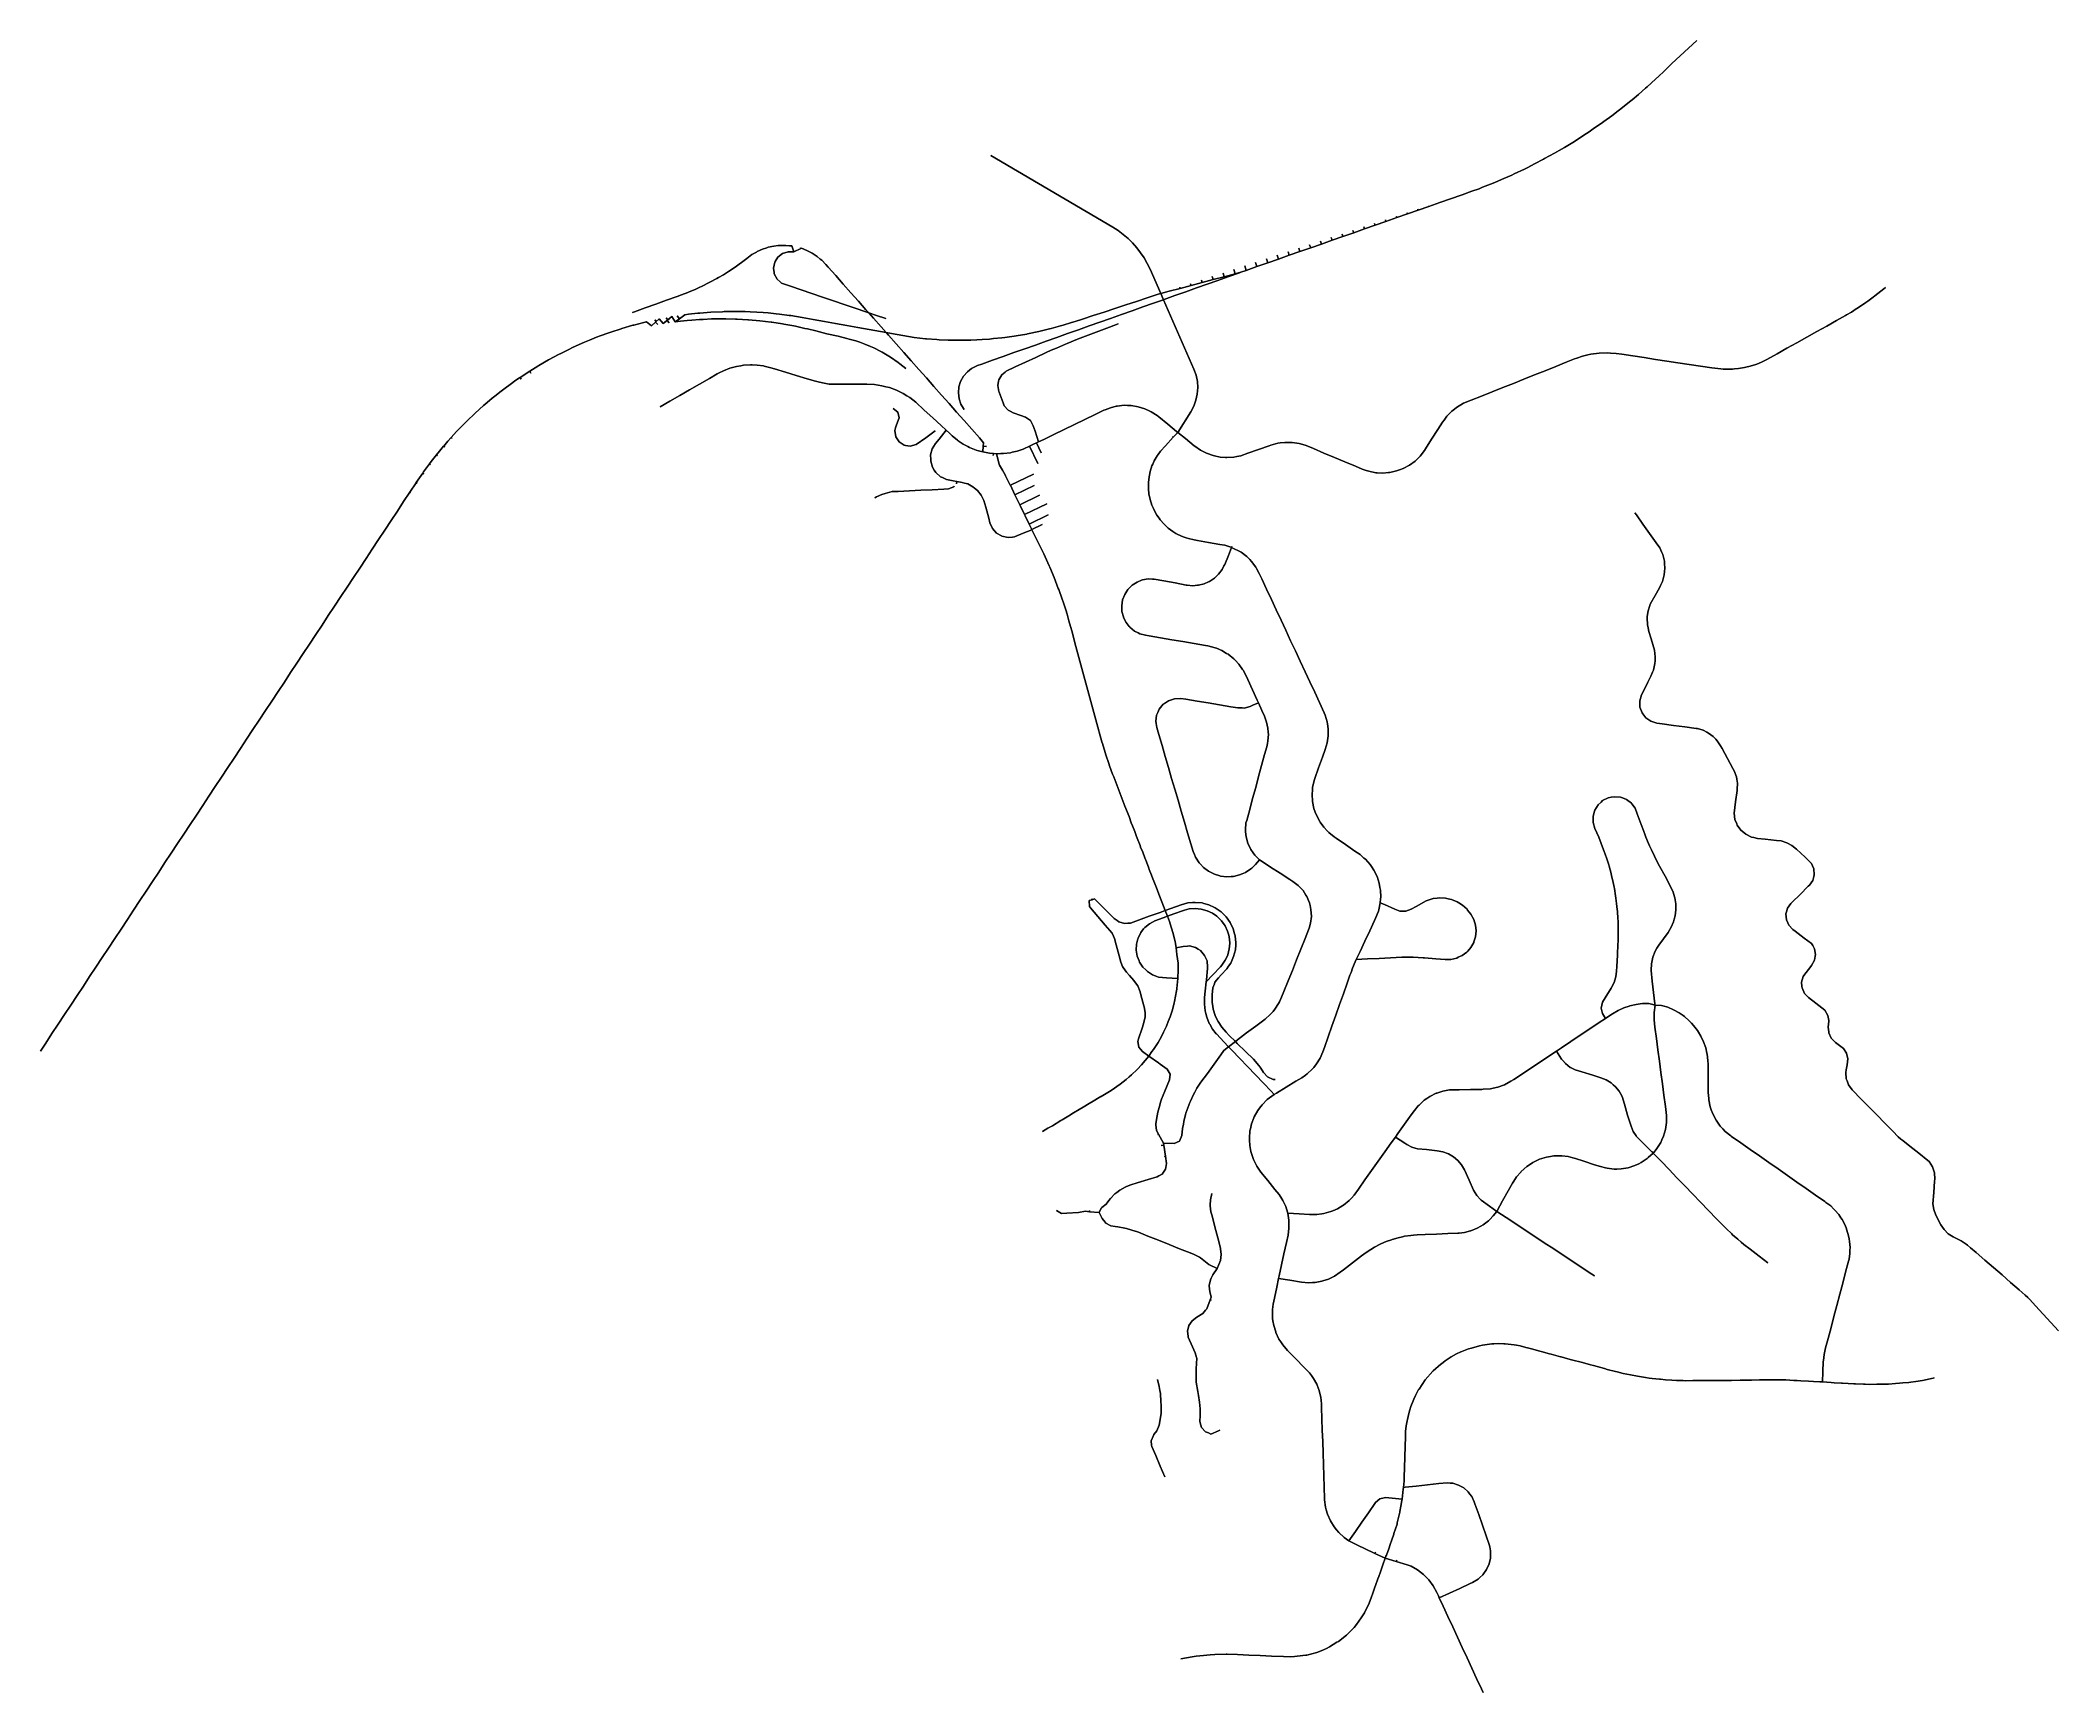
# Model space of a CAD drawing. Header units: inches. Extents: x 227942 to 231487, y 631728 to 634629.
import ezdxf

# ---------------------------------------------------------------- set-up
doc = ezdxf.new("R2010")
doc.units = ezdxf.units.IN
doc.header["$MEASUREMENT"] = 0

msp = doc.modelspace()

# ---------------------------------------------------------------- linework, layer by layer
at = {"color": 23, "lineweight": 0}
for points in [[(230851.5, 634629.1), (230836.8, 634615.6)], [(230836.8, 634615.6), (230851.5, 634629.1)], [(230807.4, 634588.5), (230806.6, 634587.8), (230793.1, 634574.5)], [(230793.1, 634574.5), (230806.6, 634587.8), (230807.4, 634588.5)], [(230822.1, 634602), (230807.4, 634588.5)], [(230807.4, 634588.5), (230822.1, 634602)], [(230807.4, 634588.5), (230807.4, 634588.5)], [(230807.4, 634588.5), (230807.4, 634588.5)], [(230836.8, 634615.6), (230822.1, 634602)], [(230822.1, 634602), (230836.8, 634615.6)], [(230763.8, 634547.3), (230761.2, 634545), (230748.6, 634534.2)], [(230748.6, 634534.2), (230761.2, 634545), (230763.8, 634547.3)], [(230778.6, 634560.8), (230763.8, 634547.3)], [(230763.8, 634547.3), (230778.6, 634560.8)], [(230793.1, 634574.5), (230784.3, 634566), (230778.6, 634560.8)], [(230778.6, 634560.8), (230784.3, 634566), (230793.1, 634574.5)], [(230778.6, 634560.8), (230778.6, 634560.8)], [(230778.6, 634560.8), (230778.6, 634560.8)], [(230793.1, 634574.5), (230793.1, 634574.5)], [(230793.1, 634574.5), (230793.1, 634574.5)], [(230733.3, 634521.4), (230717.7, 634508.9)], [(230717.7, 634508.9), (230733.3, 634521.4)], [(230748.6, 634534.2), (230737.5, 634524.7), (230733.3, 634521.4)], [(230733.3, 634521.4), (230737.5, 634524.7), (230748.6, 634534.2)], [(230685.7, 634484.9), (230669.3, 634473.5)], [(230669.3, 634473.5), (230685.7, 634484.9)], [(230701.8, 634496.8), (230688.1, 634486.6), (230685.7, 634484.9)], [(230685.7, 634484.9), (230688.1, 634486.6), (230701.8, 634496.8)], [(230717.7, 634508.9), (230713.1, 634505.2), (230701.8, 634496.8)], [(230701.8, 634496.8), (230713.1, 634505.2), (230717.7, 634508.9)], [(230618.7, 634441.2), (230609.5, 634435.6), (230601.5, 634431.1)], [(230601.5, 634431.1), (230609.5, 634435.6), (230618.7, 634441.2)], [(230636.3, 634451.7), (230618.7, 634441.2)], [(230618.7, 634441.2), (230636.3, 634451.7)], [(230618.7, 634441.2), (230618.7, 634441.2)], [(230618.7, 634441.2), (230618.7, 634441.2)], [(230652.7, 634462.4), (230636.3, 634451.7)], [(230636.3, 634451.7), (230652.7, 634462.4)], [(230669.3, 634473.5), (230662.4, 634468.7), (230652.7, 634462.4)], [(230652.7, 634462.4), (230662.4, 634468.7), (230669.3, 634473.5)], [(229909.8, 634184.7), (229891.1, 634227.3), (229886.2, 634237.3), (229880.7, 634247), (229874.6, 634256.2), (229867.8, 634265.1), (229860.4, 634273.4), (229852.5, 634281.1), (229844, 634288.4), (229835, 634295), (229825.7, 634300.9), (229611.7, 634426.7)], [(229611.7, 634426.7), (229825.7, 634300.9), (229835, 634295), (229844, 634288.4), (229852.5, 634281.1), (229860.4, 634273.4), (229867.8, 634265.1), (229874.6, 634256.2), (229880.7, 634247), (229886.2, 634237.3), (229891.1, 634227.3), (229909.8, 634184.7)], [(230566.3, 634412.1), (230554.6, 634406.1), (230548.4, 634403.2)], [(230548.4, 634403.2), (230554.6, 634406.1), (230566.3, 634412.1)], [(230584, 634421.4), (230582.3, 634420.4), (230566.3, 634412.1)], [(230566.3, 634412.1), (230582.3, 634420.4), (230584, 634421.4)], [(230601.5, 634431.1), (230584, 634421.4)], [(230584, 634421.4), (230601.5, 634431.1)], [(230584, 634421.4), (230584, 634421.4)], [(230584, 634421.4), (230584, 634421.4)], [(230475.1, 634371.2), (230468.8, 634368.7), (230456.4, 634364.2)], [(230456.4, 634364.2), (230468.8, 634368.7), (230475.1, 634371.2)], [(230493.7, 634378.6), (230475.1, 634371.2)], [(230475.1, 634371.2), (230493.7, 634378.6)], [(230512.1, 634386.4), (230497.8, 634380.2), (230493.7, 634378.6)], [(230493.7, 634378.6), (230497.8, 634380.2), (230512.1, 634386.4)], [(230530.3, 634394.6), (230526.4, 634392.7), (230512.1, 634386.4)], [(230512.1, 634386.4), (230526.4, 634392.7), (230530.3, 634394.6)], [(230512.1, 634386.4), (230512.1, 634386.4)], [(230512.1, 634386.4), (230512.1, 634386.4)], [(230548.4, 634403.2), (230530.3, 634394.6)], [(230530.3, 634394.6), (230548.4, 634403.2)], [(230380.9, 634337.6), (230362, 634331)], [(230362, 634331), (230380.9, 634337.6)], [(230380.9, 634337.6), (230380.5, 634338.8)], [(230380.5, 634338.8), (230380.9, 634337.6)], [(230399.8, 634344.2), (230380.9, 634337.6)], [(230380.9, 634337.6), (230399.8, 634344.2)], [(230418.7, 634350.8), (230399.8, 634344.2)], [(230399.8, 634344.2), (230418.7, 634350.8)], [(230399.8, 634344.2), (230399.8, 634344.2)], [(230399.8, 634344.2), (230399.8, 634344.2)], [(230437.5, 634357.4), (230418.7, 634350.8)], [(230418.7, 634350.8), (230437.5, 634357.4)], [(230418.7, 634350.8), (230418.7, 634350.8)], [(230418.7, 634350.8), (230418.7, 634350.8)], [(230456.4, 634364.2), (230439.4, 634358.1), (230437.5, 634357.4)], [(230437.5, 634357.4), (230439.4, 634358.1), (230456.4, 634364.2)], [(230267.7, 634298), (230248.8, 634291.4)], [(230248.8, 634291.4), (230267.7, 634298)], [(230267.7, 634298), (230266.5, 634301.5)], [(230266.5, 634301.5), (230267.7, 634298)], [(230286.5, 634304.6), (230267.7, 634298)], [(230267.7, 634298), (230286.5, 634304.6)], [(230286.5, 634304.6), (230285.5, 634307.7)], [(230285.5, 634307.7), (230286.5, 634304.6)], [(230305.4, 634311.2), (230286.5, 634304.6)], [(230286.5, 634304.6), (230305.4, 634311.2)], [(230305.4, 634311.2), (230304.5, 634313.9)], [(230304.5, 634313.9), (230305.4, 634311.2)], [(230324.3, 634317.8), (230305.4, 634311.2)], [(230305.4, 634311.2), (230324.3, 634317.8)], [(230324.3, 634317.8), (230323.5, 634320.1)], [(230323.5, 634320.1), (230324.3, 634317.8)], [(230343.2, 634324.4), (230324.3, 634317.8)], [(230324.3, 634317.8), (230343.2, 634324.4)], [(230343.2, 634324.4), (230342.5, 634326.4)], [(230342.5, 634326.4), (230343.2, 634324.4)], [(230362, 634331), (230343.2, 634324.4)], [(230343.2, 634324.4), (230362, 634331)], [(230362, 634331), (230361.5, 634332.6)], [(230361.5, 634332.6), (230362, 634331)], [(229218.2, 634265), (229210.6, 634262.5), (229201.1, 634258.2), (229199.8, 634257.4)], [(229199.8, 634257.4), (229201.1, 634258.2), (229210.6, 634262.5), (229218.2, 634265)], [(229237.8, 634268.8), (229230.7, 634268), (229220.5, 634265.8), (229218.2, 634265)], [(229218.2, 634265), (229220.5, 634265.8), (229230.7, 634268), (229237.8, 634268.8)], [(229257.7, 634268.6), (229251.5, 634269.2), (229241.1, 634269.1), (229237.8, 634268.8)], [(229237.8, 634268.8), (229241.1, 634269.1), (229251.5, 634269.2), (229257.7, 634268.6)], [(229265.7, 634257.7), (229261.9, 634268.2), (229257.7, 634268.6)], [(229257.7, 634268.6), (229261.9, 634268.2), (229265.7, 634257.7)], [(229277.8, 634263.6), (229265.7, 634257.7)], [(229265.7, 634257.7), (229277.8, 634263.6)], [(229277.8, 634263.6), (229277.3, 634264.6)], [(229277.3, 634264.6), (229277.8, 634263.6)], [(229295.6, 634256.6), (229288.5, 634260.3), (229278.8, 634264.1), (229277.8, 634263.6)], [(229277.8, 634263.6), (229278.8, 634264.1), (229288.5, 634260.3), (229295.6, 634256.6)], [(230154.4, 634258.3), (230152.4, 634264.1)], [(230152.4, 634264.1), (230154.4, 634258.3)], [(230173.3, 634264.9), (230154.4, 634258.3)], [(230154.4, 634258.3), (230173.3, 634264.9)], [(230173.3, 634264.9), (230171.4, 634270.3)], [(230171.4, 634270.3), (230173.3, 634264.9)], [(230192.2, 634271.5), (230173.3, 634264.9)], [(230173.3, 634264.9), (230192.2, 634271.5)], [(230192.2, 634271.5), (230190.4, 634276.6)], [(230190.4, 634276.6), (230192.2, 634271.5)], [(230211.1, 634278.2), (230192.2, 634271.5)], [(230192.2, 634271.5), (230211.1, 634278.2)], [(230211.1, 634278.2), (230209.4, 634282.8)], [(230209.4, 634282.8), (230211.1, 634278.2)], [(230229.9, 634284.8), (230211.1, 634278.2)], [(230211.1, 634278.2), (230229.9, 634284.8)], [(230229.9, 634284.8), (230228.4, 634289)], [(230228.4, 634289), (230229.9, 634284.8)], [(230248.8, 634291.4), (230229.9, 634284.8)], [(230229.9, 634284.8), (230248.8, 634291.4)], [(230248.8, 634291.4), (230247.4, 634295.2)], [(230247.4, 634295.2), (230248.8, 634291.4)], [(229167.1, 634234.4), (229164.8, 634232.8), (229153.5, 634225), (229150.6, 634223.2)], [(229150.6, 634223.2), (229153.5, 634225), (229164.8, 634232.8), (229167.1, 634234.4)], [(229183.2, 634246.3), (229175.8, 634240.8), (229167.1, 634234.4)], [(229167.1, 634234.4), (229175.8, 634240.8), (229183.2, 634246.3)], [(229199.8, 634257.4), (229192.1, 634252.9), (229183.2, 634246.3)], [(229183.2, 634246.3), (229192.1, 634252.9), (229199.8, 634257.4)], [(229232.9, 634240.9), (229232, 634239.4), (229229.8, 634229.3), (229230.9, 634221.5)], [(229230.9, 634221.5), (229229.8, 634229.3), (229232, 634239.4), (229232.9, 634240.9)], [(229245.5, 634254.6), (229237.4, 634248.2), (229232.9, 634240.9)], [(229232.9, 634240.9), (229237.4, 634248.2), (229245.5, 634254.6)], [(229232.9, 634240.9), (229232.9, 634240.9)], [(229232.9, 634240.9), (229232.9, 634240.9)], [(229265.7, 634257.7), (229255.4, 634257.9), (229245.5, 634254.6)], [(229245.5, 634254.6), (229255.4, 634257.9), (229265.7, 634257.7)], [(229311.9, 634245.2), (229306.4, 634249.7), (229297.7, 634255.5), (229295.6, 634256.6)], [(229295.6, 634256.6), (229297.7, 634255.5), (229306.4, 634249.7), (229311.9, 634245.2)], [(229325.9, 634231), (229321.8, 634235.6), (229314.5, 634243.1), (229311.9, 634245.2)], [(229311.9, 634245.2), (229314.5, 634243.1), (229321.8, 634235.6), (229325.9, 634231)], [(229325.9, 634231), (229325.9, 634231)], [(229339.2, 634216), (229325.9, 634231)], [(229325.9, 634231), (229325.9, 634231)], [(229325.9, 634231), (229339.2, 634216)], [(230040.4, 634219.3), (230038.4, 634226.8)], [(230038.4, 634226.8), (230040.4, 634219.3)], [(230060.1, 634225.3), (230057.4, 634233)], [(230057.4, 634233), (230060.1, 634225.3)], [(230078.9, 634231.9), (230060.1, 634225.3)], [(230060.1, 634225.3), (230078.9, 634231.9)], [(230078.9, 634231.9), (230076.4, 634239.2)], [(230076.4, 634239.2), (230078.9, 634231.9)], [(230097.8, 634238.5), (230078.9, 634231.9)], [(230078.9, 634231.9), (230097.8, 634238.5)], [(230097.8, 634238.5), (230095.4, 634245.4)], [(230095.4, 634245.4), (230097.8, 634238.5)], [(230116.7, 634245.1), (230097.8, 634238.5)], [(230097.8, 634238.5), (230116.7, 634245.1)], [(230116.7, 634245.1), (230114.4, 634251.7)], [(230114.4, 634251.7), (230116.7, 634245.1)], [(230135.6, 634251.7), (230116.7, 634245.1)], [(230116.7, 634245.1), (230135.6, 634251.7)], [(230135.6, 634251.7), (230133.4, 634257.9)], [(230133.4, 634257.9), (230135.6, 634251.7)], [(230154.4, 634258.3), (230135.6, 634251.7)], [(230135.6, 634251.7), (230154.4, 634258.3)], [(229098, 634194.4), (229093.5, 634192.4), (229080.9, 634187.1), (229079.6, 634186.6)], [(229079.6, 634186.6), (229080.9, 634187.1), (229093.5, 634192.4), (229098, 634194.4)], [(229116, 634203.1), (229106, 634198.1), (229098, 634194.4)], [(229098, 634194.4), (229106, 634198.1), (229116, 634203.1)], [(229098, 634194.4), (229098, 634194.4)], [(229098, 634194.4), (229098, 634194.4)], [(229133.5, 634212.7), (229130.2, 634210.8), (229118.2, 634204.3), (229116, 634203.1)], [(229116, 634203.1), (229118.2, 634204.3), (229130.2, 634210.8), (229133.5, 634212.7)], [(229116, 634203.1), (229116, 634203.1)], [(229116, 634203.1), (229116, 634203.1)], [(229150.6, 634223.2), (229142, 634217.7), (229133.5, 634212.7)], [(229133.5, 634212.7), (229142, 634217.7), (229150.6, 634223.2)], [(229133.5, 634212.7), (229133.5, 634212.7)], [(229133.5, 634212.7), (229133.5, 634212.7)], [(229150.6, 634223.2), (229150.6, 634223.2)], [(229150.6, 634223.2), (229150.6, 634223.2)], [(229230.9, 634221.5), (229231.3, 634219), (229236.1, 634209.9), (229241.3, 634205.1)], [(229241.3, 634205.1), (229236.1, 634209.9), (229231.3, 634219), (229230.9, 634221.5)], [(229241.3, 634205.1), (229243.7, 634202.9), (229259.5, 634197.5)], [(229259.5, 634197.5), (229243.7, 634202.9), (229241.3, 634205.1)], [(229259.5, 634197.5), (229278.4, 634191.1)], [(229278.4, 634191.1), (229259.5, 634197.5)], [(229352.5, 634201), (229339.2, 634216)], [(229339.2, 634216), (229352.5, 634201)], [(229365.7, 634186), (229352.5, 634201)], [(229352.5, 634201), (229365.7, 634186)], [(229943.9, 634193.7), (229924.6, 634188.6)], [(229924.6, 634188.6), (229943.9, 634193.7)], [(229943.9, 634193.7), (229943.3, 634195.6)], [(229943.3, 634195.6), (229943.9, 634193.7)], [(229963.2, 634198.8), (229943.9, 634193.7)], [(229943.9, 634193.7), (229963.2, 634198.8)], [(229953.8, 634187.7), (229972.6, 634194.4)], [(229972.6, 634194.4), (229953.8, 634187.7)], [(229963.2, 634198.8), (229962.3, 634201.9)], [(229962.3, 634201.9), (229963.2, 634198.8)], [(229982.5, 634203.9), (229963.2, 634198.8)], [(229963.2, 634198.8), (229982.5, 634203.9)], [(229972.6, 634194.4), (229991.5, 634201)], [(229991.5, 634201), (229972.6, 634194.4)], [(229982.5, 634203.9), (229981.4, 634208.1)], [(229981.4, 634208.1), (229982.5, 634203.9)], [(230001.8, 634209), (229982.5, 634203.9)], [(229982.5, 634203.9), (230001.8, 634209)], [(229991.5, 634201), (230010.3, 634207.7)], [(230010.3, 634207.7), (229991.5, 634201)], [(230001.8, 634209), (230000.4, 634214.3)], [(230000.4, 634214.3), (230001.8, 634209)], [(230021.1, 634214.1), (230001.8, 634209)], [(230001.8, 634209), (230021.1, 634214.1)], [(230010.3, 634207.7), (230029.2, 634214.4)], [(230029.2, 634214.4), (230010.3, 634207.7)], [(230021.1, 634214.1), (230019.4, 634220.5)], [(230019.4, 634220.5), (230021.1, 634214.1)], [(230040.4, 634219.3), (230021.1, 634214.1)], [(230021.1, 634214.1), (230040.4, 634219.3)], [(230029.2, 634214.4), (230048, 634221.1)], [(230048, 634221.1), (230029.2, 634214.4)], [(230050.4, 634221.9), (230040.4, 634219.3)], [(230040.4, 634219.3), (230050.4, 634221.9)], [(230048, 634221.1), (230050.4, 634221.9)], [(230050.4, 634221.9), (230048, 634221.1)], [(230060.1, 634225.3), (230050.4, 634221.9)], [(230050.4, 634221.9), (230060.1, 634225.3)], [(231163.9, 634180.6), (231179.7, 634192.8)], [(231179.7, 634192.8), (231163.9, 634180.6)], [(231179.7, 634192.8), (231182.8, 634195.1)], [(231182.8, 634195.1), (231179.7, 634192.8)], [(229004.4, 634159.3), (228985.6, 634152.5)], [(228985.6, 634152.5), (229004.4, 634159.3)], [(229023.2, 634166), (229004.4, 634159.3)], [(229004.4, 634159.3), (229023.2, 634166)], [(229042, 634172.8), (229023.2, 634166)], [(229023.2, 634166), (229042, 634172.8)], [(229060.8, 634179.6), (229042, 634172.8)], [(229042, 634172.8), (229060.8, 634179.6)], [(229079.6, 634186.6), (229068.2, 634182.3), (229060.8, 634179.6)], [(229060.8, 634179.6), (229068.2, 634182.3), (229079.6, 634186.6)], [(229278.4, 634191.1), (229297.3, 634184.6)], [(229278.4, 634191.1), (229278.4, 634191.1)], [(229297.3, 634184.6), (229278.4, 634191.1)], [(229278.4, 634191.1), (229278.4, 634191.1)], [(229297.3, 634184.6), (229316.2, 634178.2)], [(229316.2, 634178.2), (229297.3, 634184.6)], [(229316.2, 634178.2), (229335.2, 634171.7)], [(229316.2, 634178.2), (229316.2, 634178.2)], [(229335.2, 634171.7), (229316.2, 634178.2)], [(229316.2, 634178.2), (229316.2, 634178.2)], [(229335.2, 634171.7), (229354.1, 634165.3)], [(229354.1, 634165.3), (229335.2, 634171.7)], [(229354.1, 634165.3), (229373, 634158.8)], [(229373, 634158.8), (229354.1, 634165.3)], [(229365.7, 634186), (229365.7, 634186)], [(229379, 634171.1), (229365.7, 634186)], [(229365.7, 634186), (229365.7, 634186)], [(229365.7, 634186), (229379, 634171.1)], [(229373, 634158.8), (229392, 634152.4)], [(229373, 634158.8), (229373, 634158.8)], [(229392, 634152.4), (229373, 634158.8)], [(229373, 634158.8), (229373, 634158.8)], [(229392.2, 634156.1), (229379, 634171.1)], [(229379, 634171.1), (229392.2, 634156.1)], [(229397.1, 634150.6), (229392.2, 634156.1)], [(229392.2, 634156.1), (229397.1, 634150.6)], [(229829.3, 634158.3), (229810.3, 634152.1)], [(229810.3, 634152.1), (229829.3, 634158.3)], [(229848.3, 634164.5), (229829.3, 634158.3)], [(229829.3, 634158.3), (229848.3, 634164.5)], [(229867.3, 634170.7), (229848.3, 634164.5)], [(229848.3, 634164.5), (229867.3, 634170.7)], [(229859.5, 634154.3), (229878.4, 634161)], [(229878.4, 634161), (229859.5, 634154.3)], [(229886.3, 634177), (229867.3, 634170.7)], [(229867.3, 634170.7), (229886.3, 634177)], [(229867.3, 634170.7), (229867.3, 634170.7)], [(229867.3, 634170.7), (229867.3, 634170.7)], [(229878.4, 634161), (229897.2, 634167.6)], [(229897.2, 634167.6), (229878.4, 634161)], [(229905.3, 634183.2), (229886.3, 634177)], [(229886.3, 634177), (229905.3, 634183.2)], [(229897.2, 634167.6), (229914.6, 634173.8)], [(229914.6, 634173.8), (229897.2, 634167.6)], [(229897.2, 634167.6), (229897.2, 634167.6)], [(229897.2, 634167.6), (229897.2, 634167.6)], [(229909.8, 634184.7), (229905.3, 634183.2)], [(229905.3, 634183.2), (229909.8, 634184.7)], [(229905.3, 634183.2), (229905.3, 634183.2)], [(229905.3, 634183.2), (229905.3, 634183.2)], [(229924.6, 634188.6), (229909.8, 634184.7)], [(229909.8, 634184.7), (229924.6, 634188.6)], [(229914.6, 634173.8), (229909.8, 634184.7)], [(229909.8, 634184.7), (229914.6, 634173.8)], [(229914.6, 634173.8), (229916.1, 634174.3)], [(229916.1, 634174.3), (229914.6, 634173.8)], [(229939.8, 633940.8), (229962.6, 633977), (229967.9, 633986.8), (229971.7, 633997.3), (229974.1, 634008.1), (229974.9, 634019.3), (229974.2, 634030.4), (229971.9, 634041.3), (229968.2, 634051.8), (229914.6, 634173.8)], [(229914.6, 634173.8), (229968.2, 634051.8), (229971.9, 634041.3), (229974.2, 634030.4), (229974.9, 634019.3), (229974.1, 634008.1), (229971.7, 633997.3), (229967.9, 633986.8), (229962.6, 633977), (229939.8, 633940.8)], [(229916.1, 634174.3), (229934.9, 634181)], [(229934.9, 634181), (229916.1, 634174.3)], [(229934.9, 634181), (229953.8, 634187.7)], [(229953.8, 634187.7), (229934.9, 634181)], [(229953.8, 634187.7), (229953.8, 634187.7)], [(229953.8, 634187.7), (229953.8, 634187.7)], [(231114.1, 634147.1), (231122.6, 634152), (231131.3, 634157.5)], [(231131.3, 634157.5), (231122.6, 634152), (231114.1, 634147.1)], [(231131.3, 634157.5), (231132.4, 634158.2), (231142.1, 634164.6), (231147.9, 634168.6)], [(231147.9, 634168.6), (231142.1, 634164.6), (231132.4, 634158.2), (231131.3, 634157.5)], [(231147.9, 634168.6), (231151.7, 634171.3), (231161, 634178.3), (231163.9, 634180.6)], [(231163.9, 634180.6), (231161, 634178.3), (231151.7, 634171.3), (231147.9, 634168.6)], [(231147.9, 634168.6), (231147.9, 634168.6)], [(231147.9, 634168.6), (231147.9, 634168.6)], [(228963.4, 634123.1), (228962.3, 634122.8), (228944.4, 634116.9)], [(228944.4, 634116.9), (228962.3, 634122.8), (228963.4, 634123.1)], [(228982.6, 634128.8), (228963.4, 634123.1)], [(228963.4, 634123.1), (228982.6, 634128.8)], [(228985.6, 634152.5), (228982.3, 634151.3)], [(228982.3, 634151.3), (228985.6, 634152.5)], [(229002, 634133.8), (228984.4, 634129.3), (228982.6, 634128.8)], [(228982.6, 634128.8), (228984.4, 634129.3), (229002, 634133.8)], [(229024, 634135.4), (229015.5, 634128), (229006.6, 634135), (229002, 634133.8)], [(229002, 634133.8), (229006.6, 634135), (229015.5, 634128), (229024, 634135.4)], [(229015.5, 634128), (229022.8, 634134.4)], [(229022.8, 634134.4), (229015.5, 634128)], [(229024, 634135.4), (229021.5, 634138.3)], [(229021.5, 634138.3), (229024, 634135.4)], [(229022.8, 634134.4), (229029, 634139.9), (229036.4, 634131.7), (229044.4, 634138.2)], [(229044.4, 634138.2), (229036.4, 634131.7), (229029, 634139.9), (229022.8, 634134.4)], [(229022.8, 634134.4), (229026.7, 634130.1)], [(229026.7, 634130.1), (229022.8, 634134.4)], [(229043.2, 634137.2), (229036.4, 634131.7), (229029, 634139.9), (229024, 634135.4)], [(229024, 634135.4), (229029, 634139.9), (229036.4, 634131.7), (229043.2, 634137.2)], [(229044.4, 634138.2), (229041.1, 634142.2)], [(229041.1, 634142.2), (229044.4, 634138.2)], [(229064.7, 634140.3), (229057.4, 634134.8), (229051.6, 634144), (229043.2, 634137.2)], [(229043.2, 634137.2), (229051.6, 634144), (229057.4, 634134.8), (229064.7, 634140.3)], [(229043.2, 634137.2), (229046.4, 634133.3)], [(229046.4, 634133.3), (229043.2, 634137.2)], [(229044.4, 634138.2), (229051.6, 634144), (229057.4, 634134.8), (229066.3, 634135.8)], [(229066.3, 634135.8), (229057.4, 634134.8), (229051.6, 634144), (229044.4, 634138.2)], [(229064.7, 634140.3), (229060.8, 634145.5)], [(229060.8, 634145.5), (229064.7, 634140.3)], [(229080.6, 634148.1), (229074.3, 634147.4), (229064.7, 634140.3)], [(229064.7, 634140.3), (229074.3, 634147.4), (229080.6, 634148.1)], [(229066.3, 634135.8), (229078.5, 634137.2), (229086.2, 634137.8)], [(229086.2, 634137.8), (229078.5, 634137.2), (229066.3, 634135.8)], [(229100.5, 634150.3), (229097.1, 634150), (229080.6, 634148.1)], [(229080.6, 634148.1), (229097.1, 634150), (229100.5, 634150.3)], [(229086.2, 634137.8), (229099.7, 634138.9), (229106.1, 634139.2)], [(229106.1, 634139.2), (229099.7, 634138.9), (229086.2, 634137.8)], [(229120, 634151.8), (229100.5, 634150.3)], [(229100.5, 634150.3), (229120, 634151.8)], [(229106.1, 634139.2), (229120.9, 634139.9), (229126.1, 634139.9)], [(229126.1, 634139.9), (229120.9, 634139.9), (229106.1, 634139.2)], [(229140.4, 634152.7), (229120, 634151.8)], [(229120, 634151.8), (229140.4, 634152.7)], [(229126.1, 634139.9), (229142.2, 634140.1), (229146.1, 634140)], [(229146.1, 634140), (229142.2, 634140.1), (229126.1, 634139.9)], [(229160.4, 634153), (229143, 634152.9), (229140.4, 634152.7)], [(229140.4, 634152.7), (229143, 634152.9), (229160.4, 634153)], [(229146.1, 634140), (229163.4, 634139.7), (229166.1, 634139.6)], [(229166.1, 634139.6), (229163.4, 634139.7), (229146.1, 634140)], [(229180.4, 634152.8), (229165.9, 634153.1), (229160.4, 634153)], [(229160.4, 634153), (229165.9, 634153.1), (229180.4, 634152.8)], [(229166.1, 634139.6), (229184.6, 634138.6), (229186, 634138.4)], [(229186, 634138.4), (229184.6, 634138.6), (229166.1, 634139.6)], [(229200.4, 634151.9), (229188.9, 634152.6), (229180.4, 634152.8)], [(229180.4, 634152.8), (229188.9, 634152.6), (229200.4, 634151.9)], [(229186, 634138.4), (229205.8, 634136.7)], [(229205.8, 634136.7), (229186, 634138.4)], [(229220.4, 634150.4), (229211.8, 634151.2), (229200.4, 634151.9)], [(229200.4, 634151.9), (229211.8, 634151.2), (229220.4, 634150.4)], [(229205.8, 634136.7), (229225.8, 634134.3)], [(229225.8, 634134.3), (229205.8, 634136.7)], [(229240.2, 634148.4), (229234.7, 634149.1), (229220.4, 634150.4)], [(229220.4, 634150.4), (229234.7, 634149.1), (229240.2, 634148.4)], [(229225.8, 634134.3), (229226.8, 634134.2), (229245.6, 634131.3)], [(229245.6, 634131.3), (229226.8, 634134.2), (229225.8, 634134.3)], [(229260.1, 634145.8), (229257.4, 634146.2), (229240.2, 634148.4)], [(229240.2, 634148.4), (229257.4, 634146.2), (229260.1, 634145.8)], [(229245.6, 634131.3), (229247.8, 634130.9), (229265.3, 634127.7)], [(229265.3, 634127.7), (229247.8, 634130.9), (229245.6, 634131.3)], [(229280.1, 634142.6), (229260.1, 634145.8)], [(229260.1, 634145.8), (229280.1, 634142.6)], [(229265.3, 634127.7), (229268.7, 634127), (229284.8, 634123.4)], [(229284.8, 634123.4), (229268.7, 634127), (229265.3, 634127.7)], [(229299.5, 634139.1), (229280.1, 634142.6)], [(229280.1, 634142.6), (229299.5, 634139.1)], [(229284.8, 634123.4), (229289.4, 634122.4), (229304.3, 634118.8)], [(229304.3, 634118.8), (229289.4, 634122.4), (229284.8, 634123.4)], [(229319.2, 634135.5), (229299.5, 634139.1)], [(229299.5, 634139.1), (229319.2, 634135.5)], [(229338.9, 634132), (229319.2, 634135.5)], [(229319.2, 634135.5), (229338.9, 634132)], [(229358.6, 634128.5), (229338.9, 634132)], [(229338.9, 634132), (229358.6, 634128.5)], [(229378.2, 634124.9), (229358.6, 634128.5)], [(229358.6, 634128.5), (229378.2, 634124.9)], [(229397.9, 634121.4), (229378.2, 634124.9)], [(229378.2, 634124.9), (229397.9, 634121.4)], [(229392, 634152.4), (229397.1, 634150.6)], [(229397.1, 634150.6), (229392, 634152.4)], [(229397.1, 634150.6), (229410.9, 634146)], [(229405.5, 634141.1), (229397.1, 634150.6)], [(229410.9, 634146), (229397.1, 634150.6)], [(229397.1, 634150.6), (229405.5, 634141.1)], [(229417.6, 634117.9), (229397.9, 634121.4)], [(229397.9, 634121.4), (229417.6, 634117.9)], [(229405.5, 634141.1), (229405.5, 634141.1)], [(229418.8, 634126.1), (229405.5, 634141.1)], [(229405.5, 634141.1), (229405.5, 634141.1)], [(229405.5, 634141.1), (229418.8, 634126.1)], [(229410.9, 634146), (229427.2, 634140.5)], [(229427.2, 634140.5), (229410.9, 634146)], [(229427.7, 634116), (229418.8, 634126.1)], [(229418.8, 634126.1), (229427.7, 634116)], [(229714.8, 634122.4), (229696.1, 634117.9)], [(229696.1, 634117.9), (229714.8, 634122.4)], [(229734.1, 634127.7), (229717.6, 634123.1), (229714.8, 634122.4)], [(229714.8, 634122.4), (229717.6, 634123.1), (229734.1, 634127.7)], [(229753.2, 634133.5), (229738.8, 634129), (229734.1, 634127.7)], [(229734.1, 634127.7), (229738.8, 634129), (229753.2, 634133.5)], [(229746.4, 634114.2), (229765.3, 634120.9)], [(229765.3, 634120.9), (229746.4, 634114.2)], [(229772.3, 634139.6), (229759.9, 634135.6), (229753.2, 634133.5)], [(229753.2, 634133.5), (229759.9, 634135.6), (229772.3, 634139.6)], [(229765.3, 634120.9), (229784.1, 634127.6)], [(229784.1, 634127.6), (229765.3, 634120.9)], [(229765.3, 634120.9), (229765.3, 634120.9)], [(229765.3, 634120.9), (229765.3, 634120.9)], [(229791.3, 634145.8), (229772.3, 634139.6)], [(229772.3, 634139.6), (229791.3, 634145.8)], [(229784.1, 634127.6), (229803, 634134.2)], [(229803, 634134.2), (229784.1, 634127.6)], [(229784.1, 634127.6), (229784.1, 634127.6)], [(229784.1, 634127.6), (229784.1, 634127.6)], [(229810.3, 634152.1), (229791.3, 634145.8)], [(229791.3, 634145.8), (229810.3, 634152.1)], [(229791.3, 634145.8), (229791.3, 634145.8)], [(229791.3, 634145.8), (229791.3, 634145.8)], [(229801.3, 634118.4), (229820, 634125.4)], [(229820, 634125.4), (229801.3, 634118.4)], [(229803, 634134.2), (229821.8, 634140.9)], [(229821.8, 634140.9), (229803, 634134.2)], [(229803, 634134.2), (229803, 634134.2)], [(229803, 634134.2), (229803, 634134.2)], [(229820, 634125.4), (229835, 634131.1)], [(229835, 634131.1), (229820, 634125.4)], [(229820, 634125.4), (229820, 634125.4)], [(229820, 634125.4), (229820, 634125.4)], [(229820, 634125.4), (229820, 634125.4)], [(229820, 634125.4), (229820, 634125.4)], [(229821.8, 634140.9), (229840.7, 634147.6)], [(229840.7, 634147.6), (229821.8, 634140.9)], [(229821.8, 634140.9), (229821.8, 634140.9)], [(229821.8, 634140.9), (229821.8, 634140.9)], [(229840.7, 634147.6), (229859.5, 634154.3)], [(229859.5, 634154.3), (229840.7, 634147.6)], [(229840.7, 634147.6), (229840.7, 634147.6)], [(229840.7, 634147.6), (229840.7, 634147.6)], [(229859.5, 634154.3), (229859.5, 634154.3)], [(229859.5, 634154.3), (229859.5, 634154.3)], [(231061.8, 634117.7), (231079.3, 634127.5)], [(231079.3, 634127.5), (231061.8, 634117.7)], [(231079.3, 634127.5), (231096.7, 634137.3)], [(231096.7, 634137.3), (231079.3, 634127.5)], [(231096.7, 634137.3), (231112.5, 634146.2), (231114.1, 634147.1)], [(231114.1, 634147.1), (231112.5, 634146.2), (231096.7, 634137.3)], [(228870.5, 634086.5), (228856.2, 634079.5), (228852.6, 634077.6)], [(228852.6, 634077.6), (228856.2, 634079.5), (228870.5, 634086.5)], [(228888.6, 634094.9), (228876.8, 634089.6), (228870.5, 634086.5)], [(228870.5, 634086.5), (228876.8, 634089.6), (228888.6, 634094.9)], [(228907, 634102.8), (228897.7, 634099), (228888.6, 634094.9)], [(228888.6, 634094.9), (228897.7, 634099), (228907, 634102.8)], [(228925.6, 634110.1), (228919, 634107.7), (228907, 634102.8)], [(228907, 634102.8), (228919, 634107.7), (228925.6, 634110.1)], [(228944.4, 634116.9), (228940.5, 634115.6), (228925.6, 634110.1)], [(228925.6, 634110.1), (228940.5, 634115.6), (228944.4, 634116.9)], [(228925.6, 634110.1), (228925.6, 634110.1)], [(228925.6, 634110.1), (228925.6, 634110.1)], [(229304.3, 634118.8), (229323.7, 634114.1)], [(229323.7, 634114.1), (229304.3, 634118.8)], [(229323.7, 634114.1), (229343.2, 634109.5)], [(229343.2, 634109.5), (229323.7, 634114.1)], [(229343.2, 634109.5), (229358.6, 634105.8), (229362.6, 634104.7)], [(229343.2, 634109.5), (229343.2, 634109.5)], [(229362.6, 634104.7), (229358.6, 634105.8), (229343.2, 634109.5)], [(229343.2, 634109.5), (229343.2, 634109.5)], [(229362.6, 634104.7), (229374.7, 634101.3), (229381.7, 634098.9)], [(229381.7, 634098.9), (229374.7, 634101.3), (229362.6, 634104.7)], [(229381.7, 634098.9), (229390.5, 634095.8), (229400.3, 634091.6)], [(229400.3, 634091.6), (229390.5, 634095.8), (229381.7, 634098.9)], [(229400.3, 634091.6), (229405.9, 634089.2), (229418.3, 634082.9)], [(229400.3, 634091.6), (229400.3, 634091.6)], [(229418.3, 634082.9), (229405.9, 634089.2), (229400.3, 634091.6)], [(229400.3, 634091.6), (229400.3, 634091.6)], [(229427.7, 634116), (229417.6, 634117.9)], [(229417.6, 634117.9), (229427.7, 634116)], [(229432, 634111.2), (229427.7, 634116)], [(229437.3, 634114.3), (229427.7, 634116)], [(229427.7, 634116), (229432, 634111.2)], [(229427.7, 634116), (229437.3, 634114.3)], [(229432, 634111.2), (229432, 634111.2)], [(229445.3, 634096.2), (229432, 634111.2)], [(229432, 634111.2), (229432, 634111.2)], [(229432, 634111.2), (229445.3, 634096.2)], [(229457, 634110.8), (229437.3, 634114.3)], [(229437.3, 634114.3), (229457, 634110.8)], [(229458.5, 634081.2), (229445.3, 634096.2)], [(229445.3, 634096.2), (229458.5, 634081.2)], [(229476.8, 634107.2), (229457, 634110.8)], [(229457, 634110.8), (229476.8, 634107.2)], [(229496.6, 634105.2), (229476.8, 634107.2)], [(229476.8, 634107.2), (229496.6, 634105.2)], [(229516.5, 634103.7), (229498.8, 634104.9), (229496.6, 634105.2)], [(229496.6, 634105.2), (229498.8, 634104.9), (229516.5, 634103.7)], [(229536.5, 634102.8), (229520.8, 634103.4), (229516.5, 634103.7)], [(229516.5, 634103.7), (229520.8, 634103.4), (229536.5, 634102.8)], [(229556.5, 634102.6), (229542.8, 634102.6), (229536.5, 634102.8)], [(229536.5, 634102.8), (229542.8, 634102.6), (229556.5, 634102.6)], [(229576.5, 634102.9), (229564.9, 634102.6), (229556.5, 634102.6)], [(229556.5, 634102.6), (229564.9, 634102.6), (229576.5, 634102.9)], [(229596.4, 634103.9), (229586.9, 634103.3), (229576.5, 634102.9)], [(229576.5, 634102.9), (229586.9, 634103.3), (229596.4, 634103.9)], [(229616.4, 634105.4), (229608.9, 634104.7), (229596.4, 634103.9)], [(229596.4, 634103.9), (229608.9, 634104.7), (229616.4, 634105.4)], [(229636.3, 634107.6), (229630.9, 634106.9), (229616.4, 634105.4)], [(229616.4, 634105.4), (229630.9, 634106.9), (229636.3, 634107.6)], [(229656.1, 634110.4), (229652.7, 634109.8), (229636.3, 634107.6)], [(229636.3, 634107.6), (229652.7, 634109.8), (229656.1, 634110.4)], [(229652.1, 634080.8), (229671, 634087.5)], [(229671, 634087.5), (229652.1, 634080.8)], [(229675.8, 634113.8), (229674.5, 634113.5), (229656.1, 634110.4)], [(229656.1, 634110.4), (229674.5, 634113.5), (229675.8, 634113.8)], [(229671, 634087.5), (229689.8, 634094.2)], [(229689.8, 634094.2), (229671, 634087.5)], [(229671, 634087.5), (229671, 634087.5)], [(229671, 634087.5), (229671, 634087.5)], [(229696.1, 634117.9), (229675.8, 634113.8)], [(229675.8, 634113.8), (229696.1, 634117.9)], [(229689.8, 634094.2), (229708.7, 634100.8)], [(229708.7, 634100.8), (229689.8, 634094.2)], [(229689.8, 634094.2), (229689.8, 634094.2)], [(229689.8, 634094.2), (229689.8, 634094.2)], [(229708.7, 634100.8), (229727.6, 634107.5)], [(229727.6, 634107.5), (229708.7, 634100.8)], [(229708.7, 634100.8), (229708.7, 634100.8)], [(229708.7, 634100.8), (229708.7, 634100.8)], [(229708.7, 634080.8), (229717.7, 634084.9), (229726.9, 634088.9)], [(229726.9, 634088.9), (229717.7, 634084.9), (229708.7, 634080.8)], [(229726.9, 634088.9), (229742.8, 634095.9), (229745.3, 634096.9)], [(229745.3, 634096.9), (229742.8, 634095.9), (229726.9, 634088.9)], [(229726.9, 634088.9), (229726.9, 634088.9)], [(229726.9, 634088.9), (229726.9, 634088.9)], [(229727.6, 634107.5), (229746.4, 634114.2)], [(229746.4, 634114.2), (229727.6, 634107.5)], [(229727.6, 634107.5), (229727.6, 634107.5)], [(229727.6, 634107.5), (229727.6, 634107.5)], [(229745.3, 634096.9), (229763.9, 634104.2)], [(229763.9, 634104.2), (229745.3, 634096.9)], [(229746.4, 634114.2), (229746.4, 634114.2)], [(229746.4, 634114.2), (229746.4, 634114.2)], [(229763.9, 634104.2), (229768.3, 634106), (229782.6, 634111.4)], [(229782.6, 634111.4), (229768.3, 634106), (229763.9, 634104.2)], [(229782.6, 634111.4), (229801.3, 634118.4)], [(229801.3, 634118.4), (229782.6, 634111.4)], [(230992.1, 634078.6), (231009.5, 634088.4)], [(231009.5, 634088.4), (230992.1, 634078.6)], [(231009.5, 634088.4), (231027, 634098.2)], [(231027, 634098.2), (231009.5, 634088.4)], [(231009.5, 634088.4), (231009.5, 634088.4)], [(231009.5, 634088.4), (231009.5, 634088.4)], [(231027, 634098.2), (231044.4, 634107.9)], [(231044.4, 634107.9), (231027, 634098.2)], [(231044.4, 634107.9), (231061.8, 634117.7)], [(231061.8, 634117.7), (231044.4, 634107.9)], [(231061.8, 634117.7), (231061.8, 634117.7)], [(231061.8, 634117.7), (231061.8, 634117.7)], [(228817.7, 634058.2), (228816, 634057.2), (228801.7, 634048.2)], [(228801.7, 634048.2), (228816, 634057.2), (228817.7, 634058.2)], [(228835, 634068.2), (228817.7, 634058.2)], [(228817.7, 634058.2), (228835, 634068.2)], [(228852.6, 634077.6), (228835.9, 634068.7), (228835, 634068.2)], [(228835, 634068.2), (228835.9, 634068.7), (228852.6, 634077.6)], [(229134.7, 634045.3), (229142, 634049), (229153.4, 634053.4)], [(229153.4, 634053.4), (229142, 634049), (229134.7, 634045.3)], [(229153.4, 634053.4), (229165.1, 634056.6), (229172.4, 634057.8)], [(229172.4, 634057.8), (229165.1, 634056.6), (229153.4, 634053.4)], [(229172.4, 634057.8), (229177.1, 634058.6), (229189.2, 634059.4), (229192.3, 634059.3)], [(229192.3, 634059.3), (229189.2, 634059.4), (229177.1, 634058.6), (229172.4, 634057.8)], [(229192.3, 634059.3), (229201.3, 634058.9), (229212.2, 634057.4)], [(229212.2, 634057.4), (229201.3, 634058.9), (229192.3, 634059.3)], [(229212.2, 634057.4), (229213.4, 634057.2), (229225.2, 634054.3), (229231.5, 634052.4)], [(229231.5, 634052.4), (229225.2, 634054.3), (229213.4, 634057.2), (229212.2, 634057.4)], [(229231.5, 634052.4), (229250.7, 634046.6)], [(229250.7, 634046.6), (229231.5, 634052.4)], [(229418.3, 634082.9), (229420.9, 634081.6), (229435.2, 634073)], [(229435.2, 634073), (229420.9, 634081.6), (229418.3, 634082.9)], [(229435.2, 634073), (229449, 634063.5), (229451.9, 634061.3)], [(229451.9, 634061.3), (229449, 634063.5), (229435.2, 634073)], [(229451.9, 634061.3), (229462.1, 634053.1)], [(229451.9, 634061.3), (229451.9, 634061.3)], [(229462.1, 634053.1), (229451.9, 634061.3)], [(229451.9, 634061.3), (229451.9, 634061.3)], [(229471.8, 634066.3), (229458.5, 634081.2)], [(229458.5, 634081.2), (229471.8, 634066.3)], [(229485.1, 634051.3), (229471.8, 634066.3)], [(229471.8, 634066.3), (229485.1, 634051.3)], [(229498.3, 634036.3), (229485.1, 634051.3)], [(229485.1, 634051.3), (229498.3, 634036.3)], [(229563.6, 634039.5), (229570.3, 634047.3), (229577.4, 634052.7)], [(229577.4, 634052.7), (229570.3, 634047.3), (229563.6, 634039.5)], [(229577.4, 634052.7), (229578.6, 634053.6), (229587.9, 634058), (229595.6, 634060.8)], [(229595.6, 634060.8), (229587.9, 634058), (229578.6, 634053.6), (229577.4, 634052.7)], [(229595.6, 634060.8), (229614.4, 634067.4)], [(229614.4, 634067.4), (229595.6, 634060.8)], [(229614.4, 634067.4), (229633.3, 634074.1)], [(229633.3, 634074.1), (229614.4, 634067.4)], [(229633.3, 634074.1), (229652.1, 634080.8)], [(229652.1, 634080.8), (229633.3, 634074.1)], [(229633.3, 634074.1), (229633.3, 634074.1)], [(229633.3, 634074.1), (229633.3, 634074.1)], [(229636.4, 634046.7), (229638.5, 634048.4), (229654.2, 634055.6)], [(229654.2, 634055.6), (229638.5, 634048.4), (229636.4, 634046.7)], [(229652.1, 634080.8), (229652.1, 634080.8)], [(229652.1, 634080.8), (229652.1, 634080.8)], [(229654.2, 634055.6), (229672.4, 634064)], [(229672.4, 634064), (229654.2, 634055.6)], [(229672.4, 634064), (229690.5, 634072.4)], [(229690.5, 634072.4), (229672.4, 634064)], [(229690.5, 634072.4), (229708.7, 634080.8)], [(229708.7, 634080.8), (229690.5, 634072.4)], [(230584.8, 634049), (230603.4, 634056.4)], [(230603.4, 634056.4), (230584.8, 634049)], [(230603.4, 634056.4), (230622, 634063.9)], [(230622, 634063.9), (230603.4, 634056.4)], [(230603.4, 634056.4), (230603.4, 634056.4)], [(230603.4, 634056.4), (230603.4, 634056.4)], [(230622, 634063.9), (230636.7, 634069.7), (230640.6, 634071.1)], [(230640.6, 634071.1), (230636.7, 634069.7), (230622, 634063.9)], [(230622, 634063.9), (230622, 634063.9)], [(230622, 634063.9), (230622, 634063.9)], [(230640.6, 634071.1), (230650.7, 634074.5), (230659.8, 634076.7)], [(230659.8, 634076.7), (230650.7, 634074.5), (230640.6, 634071.1)], [(230659.8, 634076.7), (230665.2, 634077.9), (230679.9, 634079.9)], [(230679.9, 634079.9), (230665.2, 634077.9), (230659.8, 634076.7)], [(230679.9, 634079.9), (230694.7, 634080.4), (230699.5, 634080)], [(230699.5, 634080), (230694.7, 634080.4), (230679.9, 634079.9)], [(230699.5, 634080), (230709.5, 634079.4), (230719.3, 634077.9)], [(230719.3, 634077.9), (230709.5, 634079.4), (230699.5, 634080)], [(230719.3, 634077.9), (230739.1, 634074.9)], [(230739.1, 634074.9), (230719.3, 634077.9)], [(230739.1, 634074.9), (230758.9, 634072)], [(230758.9, 634072), (230739.1, 634074.9)], [(230758.9, 634072), (230778.7, 634069)], [(230758.9, 634072), (230758.9, 634072)], [(230778.7, 634069), (230758.9, 634072)], [(230758.9, 634072), (230758.9, 634072)], [(230778.7, 634069), (230798.4, 634066.1)], [(230778.7, 634069), (230778.7, 634069)], [(230798.4, 634066.1), (230778.7, 634069)], [(230778.7, 634069), (230778.7, 634069)], [(230798.4, 634066.1), (230818.2, 634063.1)], [(230798.4, 634066.1), (230798.4, 634066.1)], [(230818.2, 634063.1), (230798.4, 634066.1)], [(230798.4, 634066.1), (230798.4, 634066.1)], [(230818.2, 634063.1), (230838, 634060.1)], [(230818.2, 634063.1), (230818.2, 634063.1)], [(230838, 634060.1), (230818.2, 634063.1)], [(230818.2, 634063.1), (230818.2, 634063.1)], [(230838, 634060.1), (230857.8, 634057.2)], [(230838, 634060.1), (230838, 634060.1)], [(230857.8, 634057.2), (230838, 634060.1)], [(230838, 634060.1), (230838, 634060.1)], [(230857.8, 634057.2), (230877.6, 634054.2)], [(230857.8, 634057.2), (230857.8, 634057.2)], [(230877.6, 634054.2), (230857.8, 634057.2)], [(230857.8, 634057.2), (230857.8, 634057.2)], [(230877.6, 634054.2), (230883, 634053.4), (230893.4, 634052.2), (230897.4, 634052)], [(230897.4, 634052), (230893.4, 634052.2), (230883, 634053.4), (230877.6, 634054.2)], [(230897.4, 634052), (230903.8, 634051.7), (230914.2, 634052), (230917.4, 634052.3)], [(230917.4, 634052.3), (230914.2, 634052), (230903.8, 634051.7), (230897.4, 634052)], [(230917.4, 634052.3), (230924.6, 634053), (230934.9, 634054.7), (230937.2, 634055.2)], [(230937.2, 634055.2), (230934.9, 634054.7), (230924.6, 634053), (230917.4, 634052.3)], [(230937.2, 634055.2), (230945.1, 634057.1), (230955.1, 634060.2), (230956.4, 634060.8)], [(230956.4, 634060.8), (230955.1, 634060.2), (230945.1, 634057.1), (230937.2, 634055.2)], [(230956.4, 634060.8), (230964.8, 634064), (230974.2, 634068.5)], [(230974.2, 634068.5), (230964.8, 634064), (230956.4, 634060.8)], [(230956.4, 634060.8), (230956.4, 634060.8)], [(230956.4, 634060.8), (230956.4, 634060.8)], [(230974.2, 634068.5), (230992.1, 634078.6)], [(230992.1, 634078.6), (230974.2, 634068.5)], [(228767.7, 634025.1), (228758.9, 634018.7), (228751.6, 634013.1)], [(228751.6, 634013.1), (228758.9, 634018.7), (228767.7, 634025.1)], [(228784, 634036.6), (228777.5, 634032.2), (228767.7, 634025.1)], [(228767.7, 634025.1), (228777.5, 634032.2), (228784, 634036.6)], [(228784.9, 634037.2), (228784, 634036.6)], [(228784, 634036.6), (228784.9, 634037.2)], [(228784, 634036.6), (228784, 634036.6)], [(228784, 634036.6), (228784, 634036.6)], [(228800.7, 634047.6), (228796.5, 634045), (228784.9, 634037.2)], [(228784.9, 634037.2), (228796.5, 634045), (228800.7, 634047.6)], [(228784.9, 634037.2), (228787, 634034.1)], [(228787, 634034.1), (228784.9, 634037.2)], [(228801.7, 634048.2), (228800.7, 634047.6)], [(228800.7, 634047.6), (228801.7, 634048.2)], [(228801.7, 634048.2), (228803.8, 634044.9)], [(228803.8, 634044.9), (228801.7, 634048.2)], [(229065.2, 634005.6), (229082.6, 634015.5)], [(229082.6, 634015.5), (229065.2, 634005.6)], [(229082.6, 634015.5), (229099.9, 634025.5)], [(229099.9, 634025.5), (229082.6, 634015.5)], [(229099.9, 634025.5), (229117.3, 634035.5)], [(229117.3, 634035.5), (229099.9, 634025.5)], [(229117.3, 634035.5), (229131.2, 634043.5), (229134.7, 634045.3)], [(229134.7, 634045.3), (229131.2, 634043.5), (229117.3, 634035.5)], [(229117.3, 634035.5), (229117.3, 634035.5)], [(229117.3, 634035.5), (229117.3, 634035.5)], [(229134.7, 634045.3), (229134.7, 634045.3)], [(229134.7, 634045.3), (229134.7, 634045.3)], [(229250.7, 634046.6), (229269.8, 634040.8)], [(229269.8, 634040.8), (229250.7, 634046.6)], [(229269.8, 634040.8), (229289, 634035)], [(229289, 634035), (229269.8, 634040.8)], [(229289, 634035), (229303.8, 634030.5), (229308.2, 634029.4)], [(229308.2, 634029.4), (229303.8, 634030.5), (229289, 634035)], [(229308.2, 634029.4), (229315.7, 634027.5), (229327.9, 634025.7)], [(229327.9, 634025.7), (229315.7, 634027.5), (229308.2, 634029.4)], [(229327.9, 634025.7), (229340.2, 634025.2), (229347.8, 634025.2)], [(229347.8, 634025.2), (229340.2, 634025.2), (229327.9, 634025.7)], [(229347.8, 634025.2), (229367.8, 634025.2)], [(229367.8, 634025.2), (229347.8, 634025.2)], [(229367.8, 634025.2), (229387.8, 634025.3)], [(229387.8, 634025.3), (229367.8, 634025.2)], [(229387.8, 634025.3), (229394, 634025.3), (229407.3, 634024.6)], [(229407.3, 634024.6), (229394, 634025.3), (229387.8, 634025.3)], [(229407.3, 634024.6), (229420.4, 634022.6), (229427.4, 634020.8)], [(229427.4, 634020.8), (229420.4, 634022.6), (229407.3, 634024.6)], [(229427.4, 634020.8), (229433.3, 634019.3), (229445.8, 634014.7)], [(229445.8, 634014.7), (229433.3, 634019.3), (229427.4, 634020.8)], [(229445.8, 634014.7), (229457.7, 634008.8), (229463.9, 634005)], [(229463.9, 634005), (229457.7, 634008.8), (229445.8, 634014.7)], [(229511.6, 634021.3), (229498.3, 634036.3)], [(229498.3, 634036.3), (229511.6, 634021.3)], [(229524.8, 634006.4), (229511.6, 634021.3)], [(229511.6, 634021.3), (229524.8, 634006.4)], [(229555.8, 633999.9), (229554.6, 634010.2), (229555.5, 634020.5)], [(229555.5, 634020.5), (229554.6, 634010.2), (229555.8, 633999.9)], [(229555.5, 634020.5), (229558.5, 634030.4), (229563.6, 634039.5)], [(229563.6, 634039.5), (229558.5, 634030.4), (229555.5, 634020.5)], [(229625.9, 634011.3), (229625.4, 634012.7), (229623.7, 634022.8), (229625.2, 634030.8)], [(229625.2, 634030.8), (229623.7, 634022.8), (229625.4, 634012.7), (229625.9, 634011.3)], [(229625.2, 634030.8), (229625.6, 634032.9), (229630.7, 634041.8), (229636.4, 634046.7)], [(229636.4, 634046.7), (229630.7, 634041.8), (229625.6, 634032.9), (229625.2, 634030.8)], [(230491.9, 634012), (230510.5, 634019.4)], [(230510.5, 634019.4), (230491.9, 634012)], [(230510.5, 634019.4), (230529.1, 634026.8)], [(230529.1, 634026.8), (230510.5, 634019.4)], [(230529.1, 634026.8), (230547.7, 634034.2)], [(230547.7, 634034.2), (230529.1, 634026.8)], [(230547.7, 634034.2), (230566.2, 634041.6)], [(230566.2, 634041.6), (230547.7, 634034.2)], [(230547.7, 634034.2), (230547.7, 634034.2)], [(230547.7, 634034.2), (230547.7, 634034.2)], [(230566.2, 634041.6), (230584.8, 634049)], [(230584.8, 634049), (230566.2, 634041.6)], [(228720.7, 633987.7), (228706.1, 633974.6)], [(228706.1, 633974.6), (228720.7, 633987.7)], [(228736, 634000.6), (228723.2, 633989.9), (228720.7, 633987.7)], [(228720.7, 633987.7), (228723.2, 633989.9), (228736, 634000.6)], [(228720.7, 633987.7), (228720.7, 633987.7)], [(228720.7, 633987.7), (228720.7, 633987.7)], [(228751.6, 634013.1), (228740.8, 634004.6), (228736, 634000.6)], [(228736, 634000.6), (228740.8, 634004.6), (228751.6, 634013.1)], [(228736, 634000.6), (228736, 634000.6)], [(228736, 634000.6), (228736, 634000.6)], [(228751.6, 634013.1), (228751.6, 634013.1)], [(228751.6, 634013.1), (228751.6, 634013.1)], [(229030.6, 633985.6), (229047.9, 633995.6)], [(229047.9, 633995.6), (229030.6, 633985.6)], [(229047.9, 633995.6), (229065.2, 634005.6)], [(229065.2, 634005.6), (229047.9, 633995.6)], [(229065.2, 634005.6), (229065.2, 634005.6)], [(229065.2, 634005.6), (229065.2, 634005.6)], [(229439.9, 633982.5), (229448.1, 633976.3), (229450.7, 633966.4)], [(229450.7, 633966.4), (229448.1, 633976.3), (229439.9, 633982.5)], [(229463.9, 634005), (229469, 634001.8), (229479.6, 633993.7)], [(229463.9, 634005), (229463.9, 634005)], [(229479.6, 633993.7), (229469, 634001.8), (229463.9, 634005)], [(229463.9, 634005), (229463.9, 634005)], [(229479.6, 633993.7), (229494.7, 633979.7)], [(229494.7, 633979.7), (229479.6, 633993.7)], [(229494.7, 633979.7), (229509.5, 633966.2)], [(229494.7, 633979.7), (229494.7, 633979.7)], [(229509.5, 633966.2), (229494.7, 633979.7)], [(229494.7, 633979.7), (229494.7, 633979.7)], [(229538.1, 633991.4), (229524.8, 634006.4)], [(229524.8, 634006.4), (229538.1, 633991.4)], [(229538.1, 633991.4), (229538.1, 633991.4)], [(229551.4, 633976.4), (229538.1, 633991.4)], [(229538.1, 633991.4), (229538.1, 633991.4)], [(229538.1, 633991.4), (229551.4, 633976.4)], [(229563.6, 633982.5), (229559.1, 633990.1), (229555.8, 633999.9)], [(229555.8, 633999.9), (229559.1, 633990.1), (229563.6, 633982.5)], [(229564.4, 633981.1), (229563.6, 633982.5)], [(229563.6, 633982.5), (229563.6, 633982.5)], [(229563.6, 633982.5), (229564.4, 633981.1)], [(229563.6, 633982.5), (229563.6, 633982.5)], [(229633.1, 633992.6), (229625.9, 634011.3)], [(229625.9, 634011.3), (229633.1, 633992.6)], [(229633.1, 633992.6), (229633.1, 633992.6)], [(229645.5, 633977.9), (229642, 633979.7), (229635.1, 633987.2), (229633.1, 633992.6)], [(229633.1, 633992.6), (229633.1, 633992.6)], [(229633.1, 633992.6), (229635.1, 633987.2), (229642, 633979.7), (229645.5, 633977.9)], [(229794.5, 633971.9), (229810.1, 633979.5), (229812.5, 633980.5)], [(229812.5, 633980.5), (229810.1, 633979.5), (229794.5, 633971.9)], [(229812.5, 633980.5), (229821.5, 633984.1), (229831.5, 633986.6)], [(229831.5, 633986.6), (229821.5, 633984.1), (229812.5, 633980.5)], [(229831.5, 633986.6), (229833.5, 633987), (229845.8, 633988.4), (229851.4, 633988.2)], [(229851.4, 633988.2), (229845.8, 633988.4), (229833.5, 633987), (229831.5, 633986.6)], [(229851.4, 633988.2), (229858.1, 633988), (229870.3, 633985.9)], [(229870.3, 633985.9), (229858.1, 633988), (229851.4, 633988.2)], [(229870.3, 633985.9), (229882.1, 633982.2), (229889.8, 633978.6)], [(229889.8, 633978.6), (229882.1, 633982.2), (229870.3, 633985.9)], [(229889.8, 633978.6), (229893.2, 633977), (229903.6, 633970.2), (229906.5, 633967.8)], [(229906.5, 633967.8), (229903.6, 633970.2), (229893.2, 633977), (229889.8, 633978.6)], [(230421, 633978.1), (230430.9, 633985.7), (230436.6, 633989)], [(230436.6, 633989), (230430.9, 633985.7), (230421, 633978.1)], [(230436.6, 633989), (230441.8, 633992), (230454.8, 633997.1)], [(230454.8, 633997.1), (230441.8, 633992), (230436.6, 633989)], [(230454.8, 633997.1), (230473.4, 634004.5)], [(230473.4, 634004.5), (230454.8, 633997.1)], [(230454.8, 633997.1), (230454.8, 633997.1)], [(230454.8, 633997.1), (230454.8, 633997.1)], [(230473.4, 634004.5), (230491.9, 634012)], [(230491.9, 634012), (230473.4, 634004.5)], [(230491.9, 634012), (230491.9, 634012)], [(230491.9, 634012), (230491.9, 634012)], [(228677.4, 633946.3), (228673.5, 633942.3), (228664, 633931.9)], [(228664, 633931.9), (228673.5, 633942.3), (228677.4, 633946.3)], [(228691.4, 633960.5), (228689.5, 633958.7), (228677.4, 633946.3)], [(228677.4, 633946.3), (228689.5, 633958.7), (228691.4, 633960.5)], [(228677.4, 633946.3), (228677.4, 633946.3)], [(228677.4, 633946.3), (228677.4, 633946.3)], [(228706.1, 633974.6), (228691.4, 633960.5)], [(228691.4, 633960.5), (228706.1, 633974.6)], [(229444.1, 633948.5), (229442.9, 633943.9), (229444.5, 633933.2), (229446.8, 633929.7)], [(229446.8, 633929.7), (229444.5, 633933.2), (229442.9, 633943.9), (229444.1, 633948.5)], [(229450.7, 633966.4), (229445.7, 633954.3), (229444.1, 633948.5)], [(229444.1, 633948.5), (229445.7, 633954.3), (229450.7, 633966.4)], [(229444.1, 633948.5), (229444.1, 633948.5)], [(229444.1, 633948.5), (229444.1, 633948.5)], [(229444.1, 633948.5), (229444.1, 633948.5)], [(229444.1, 633948.5), (229444.1, 633948.5)], [(229497.3, 633931.4), (229513.7, 633943.3)], [(229513.7, 633943.3), (229497.3, 633931.4)], [(229509.5, 633966.2), (229524.2, 633952.7)], [(229509.5, 633966.2), (229509.5, 633966.2)], [(229524.2, 633952.7), (229509.5, 633966.2)], [(229509.5, 633966.2), (229509.5, 633966.2)], [(229533.2, 633944.4), (229520.6, 633928.9)], [(229520.6, 633928.9), (229533.2, 633944.4)], [(229524.2, 633952.7), (229533.2, 633944.4)], [(229524.2, 633952.7), (229524.2, 633952.7)], [(229533.2, 633944.4), (229524.2, 633952.7)], [(229524.2, 633952.7), (229524.2, 633952.7)], [(229533.2, 633944.4), (229538.9, 633939.1)], [(229538.9, 633939.1), (229533.2, 633944.4)], [(229551.4, 633976.4), (229551.4, 633976.4)], [(229564.6, 633961.4), (229551.4, 633976.4)], [(229551.4, 633976.4), (229551.4, 633976.4)], [(229551.4, 633976.4), (229564.6, 633961.4)], [(229577.9, 633946.5), (229564.6, 633961.4)], [(229564.6, 633961.4), (229577.9, 633946.5)], [(229591.4, 633931.2), (229577.9, 633946.5)], [(229577.9, 633946.5), (229591.4, 633931.2)], [(229645.5, 633977.9), (229645.5, 633977.9)], [(229664, 633970.6), (229651, 633974.9), (229645.5, 633977.9)], [(229645.5, 633977.9), (229645.5, 633977.9)], [(229645.5, 633977.9), (229645.5, 633977.9)], [(229645.5, 633977.9), (229651, 633974.9), (229664, 633970.6)], [(229645.5, 633977.9), (229645.5, 633977.9)], [(229680.9, 633961.6), (229672.6, 633967.7), (229664, 633970.6)], [(229664, 633970.6), (229672.6, 633967.7), (229680.9, 633961.6)], [(229689.2, 633943), (229686.1, 633952.5), (229680.9, 633961.6)], [(229680.9, 633961.6), (229686.1, 633952.5), (229689.2, 633943)], [(229722.4, 633937.1), (229740.4, 633945.8)], [(229740.4, 633945.8), (229722.4, 633937.1)], [(229740.4, 633945.8), (229758.4, 633954.5)], [(229758.4, 633954.5), (229740.4, 633945.8)], [(229758.4, 633954.5), (229776.5, 633963.2)], [(229776.5, 633963.2), (229758.4, 633954.5)], [(229776.5, 633963.2), (229794.5, 633971.9)], [(229794.5, 633971.9), (229776.5, 633963.2)], [(229776.5, 633963.2), (229776.5, 633963.2)], [(229776.5, 633963.2), (229776.5, 633963.2)], [(229906.5, 633967.8), (229922.1, 633955.2)], [(229922.1, 633955.2), (229906.5, 633967.8)], [(229922.1, 633955.2), (229937.6, 633942.6)], [(229937.6, 633942.6), (229922.1, 633955.2)], [(230385.6, 633928.7), (230396.3, 633945.6)], [(230396.3, 633945.6), (230385.6, 633928.7)], [(230396.3, 633945.6), (230404.8, 633959), (230407.3, 633962.3)], [(230407.3, 633962.3), (230404.8, 633959), (230396.3, 633945.6)], [(230407.3, 633962.3), (230412.2, 633969.1), (230421, 633978.1)], [(230421, 633978.1), (230412.2, 633969.1), (230407.3, 633962.3)], [(230407.3, 633962.3), (230407.3, 633962.3)], [(230407.3, 633962.3), (230407.3, 633962.3)], [(228650.6, 633916.6), (228643.1, 633907.8), (228638, 633901.3)], [(228638, 633901.3), (228643.1, 633907.8), (228650.6, 633916.6)], [(228650.8, 633916.8), (228650.6, 633916.6)], [(228650.6, 633916.6), (228650.8, 633916.8)], [(228650.6, 633916.6), (228650.6, 633916.6)], [(228650.6, 633916.6), (228650.6, 633916.6)], [(228663.8, 633931.6), (228658, 633925.3), (228650.8, 633916.8)], [(228650.8, 633916.8), (228658, 633925.3), (228663.8, 633931.6)], [(228650.8, 633916.8), (228652.6, 633915.2)], [(228652.6, 633915.2), (228650.8, 633916.8)], [(228664, 633931.9), (228663.8, 633931.6)], [(228663.8, 633931.6), (228664, 633931.9)], [(228664, 633931.9), (228665.8, 633930.2)], [(228665.8, 633930.2), (228664, 633931.9)], [(229446.8, 633929.7), (229450.4, 633924.1), (229459.4, 633918.2), (229461.8, 633917.8)], [(229461.8, 633917.8), (229459.4, 633918.2), (229450.4, 633924.1), (229446.8, 633929.7)], [(229461.8, 633917.8), (229470, 633916.5), (229480.5, 633919.2)], [(229480.5, 633919.2), (229470, 633916.5), (229461.8, 633917.8)], [(229480.5, 633919.2), (229497.3, 633931.4)], [(229497.3, 633931.4), (229480.5, 633919.2)], [(229497.3, 633931.4), (229497.3, 633931.4)], [(229497.3, 633931.4), (229497.3, 633931.4)], [(229497.3, 633931.4), (229497.3, 633931.4)], [(229497.3, 633931.4), (229497.3, 633931.4)], [(229508.7, 633911.9), (229505.8, 633901.2), (229505.9, 633893.2)], [(229505.9, 633893.2), (229505.8, 633901.2), (229508.7, 633911.9)], [(229520.6, 633928.9), (229514.4, 633921.4), (229508.7, 633911.9)], [(229508.7, 633911.9), (229514.4, 633921.4), (229520.6, 633928.9)], [(229538.9, 633939.1), (229543.6, 633934.9), (229553, 633927), (229554.2, 633926.2)], [(229554.2, 633926.2), (229553, 633927), (229543.6, 633934.9), (229538.9, 633939.1)], [(229554.2, 633926.2), (229563.2, 633920.2), (229571.3, 633915.9)], [(229571.3, 633915.9), (229563.2, 633920.2), (229554.2, 633926.2)], [(229571.3, 633915.9), (229574.1, 633914.4), (229585.5, 633909.8), (229589.8, 633908.5)], [(229589.8, 633908.5), (229585.5, 633909.8), (229574.1, 633914.4), (229571.3, 633915.9)], [(229589.8, 633908.5), (229597.2, 633906.4), (229609.3, 633904.2)], [(229609.3, 633904.2), (229597.2, 633906.4), (229589.8, 633908.5)], [(229598.3, 633916.8), (229598.9, 633922.4), (229591.4, 633931.2)], [(229591.4, 633931.2), (229598.9, 633922.4), (229598.3, 633916.8)], [(229609.3, 633904.2), (229597.2, 633906.4), (229598.3, 633916.8)], [(229598.3, 633916.8), (229597.2, 633906.4), (229609.3, 633904.2)], [(229598.3, 633916.8), (229604, 633916.2)], [(229604, 633916.2), (229598.3, 633916.8)], [(229649.1, 633905.8), (229658, 633907.8), (229668.2, 633911.4)], [(229668.2, 633911.4), (229658, 633907.8), (229649.1, 633905.8)], [(229668.2, 633911.4), (229669.6, 633911.8), (229679.5, 633916.5)], [(229679.5, 633916.5), (229669.6, 633911.8), (229668.2, 633911.4)], [(229679.5, 633916.5), (229686.4, 633919.8)], [(229686.4, 633919.8), (229679.5, 633916.5)], [(229679.5, 633916.5), (229679.5, 633916.5)], [(229679.5, 633916.5), (229693.9, 633886)], [(229679.5, 633916.5), (229693.9, 633886)], [(229679.5, 633916.5), (229679.5, 633916.5)], [(229693.9, 633886), (229679.5, 633916.5)], [(229693.9, 633886), (229679.5, 633916.5)], [(229686.4, 633919.8), (229691.8, 633922.3)], [(229691.8, 633922.3), (229686.4, 633919.8)], [(229686.4, 633919.8), (229686.4, 633919.8)], [(229686.4, 633919.8), (229686.4, 633919.8)], [(229695.3, 633924), (229689.2, 633943)], [(229689.2, 633943), (229695.3, 633924)], [(229691.8, 633922.3), (229695.3, 633924)], [(229695.3, 633924), (229691.8, 633922.3)], [(229691.8, 633922.3), (229700.1, 633904.7)], [(229691.8, 633922.3), (229700.1, 633904.7)], [(229700.1, 633904.7), (229691.8, 633922.3)], [(229700.1, 633904.7), (229691.8, 633922.3)], [(229695.3, 633924), (229704.4, 633928.4)], [(229704.4, 633928.4), (229695.3, 633924)], [(229704.4, 633928.4), (229722.4, 633937.1)], [(229722.4, 633937.1), (229704.4, 633928.4)], [(229905.4, 633902.2), (229909.6, 633907.9), (229918.3, 633917.4)], [(229918.3, 633917.4), (229909.6, 633907.9), (229905.4, 633902.2)], [(229918.3, 633917.4), (229931.8, 633932.1)], [(229931.8, 633932.1), (229918.3, 633917.4)], [(229931.8, 633932.1), (229930.3, 633933.5)], [(229930.3, 633933.5), (229931.8, 633932.1)], [(229931.8, 633932.1), (229939.8, 633940.8)], [(229939.8, 633940.8), (229931.8, 633932.1)], [(229937.6, 633942.6), (229937.7, 633942.5)], [(229937.7, 633942.5), (229937.6, 633942.6)], [(229937.7, 633942.5), (229937.7, 633942.5)], [(229937.7, 633942.5), (229939.8, 633940.8), (229953.1, 633930)], [(229937.7, 633942.5), (229937.7, 633942.5)], [(229953.1, 633930), (229939.8, 633940.8), (229937.7, 633942.5)], [(229953.1, 633930), (229968.6, 633917.4)], [(229953.1, 633930), (229953.1, 633930)], [(229968.6, 633917.4), (229953.1, 633930)], [(229953.1, 633930), (229953.1, 633930)], [(229968.6, 633917.4), (229969.5, 633916.7), (229979.6, 633909.6), (229985.4, 633906.6)], [(229985.4, 633906.6), (229979.6, 633909.6), (229969.5, 633916.7), (229968.6, 633917.4)], [(230062.7, 633904.1), (230081.6, 633910.7)], [(230081.6, 633910.7), (230062.7, 633904.1)], [(230081.6, 633910.7), (230100.5, 633917.3)], [(230100.5, 633917.3), (230081.6, 633910.7)], [(230100.5, 633917.3), (230103.3, 633918.3), (230115.4, 633921.6), (230119.8, 633922.2)], [(230119.8, 633922.2), (230115.4, 633921.6), (230103.3, 633918.3), (230100.5, 633917.3)], [(230119.8, 633922.2), (230127.9, 633923.2), (230140.5, 633923.1)], [(230140.5, 633923.1), (230127.9, 633923.2), (230119.8, 633922.2)], [(230140.5, 633923.1), (230153, 633921.2), (230159.3, 633919.3)], [(230159.3, 633919.3), (230153, 633921.2), (230140.5, 633923.1)], [(230159.3, 633919.3), (230165, 633917.6), (230177.9, 633912.2)], [(230177.9, 633912.2), (230165, 633917.6), (230159.3, 633919.3)], [(230177.9, 633912.2), (230196.4, 633904.5)], [(230196.4, 633904.5), (230177.9, 633912.2)], [(230362.5, 633896.3), (230365.3, 633899), (230372.9, 633908.7), (230374.9, 633911.8)], [(230374.9, 633911.8), (230372.9, 633908.7), (230365.3, 633899), (230362.5, 633896.3)], [(230374.9, 633911.8), (230385.6, 633928.7)], [(230385.6, 633928.7), (230374.9, 633911.8)], [(230374.9, 633911.8), (230374.9, 633911.8)], [(230374.9, 633911.8), (230374.9, 633911.8)], [(228625.6, 633885.3), (228615.3, 633871.3), (228613.8, 633869.2)], [(228613.8, 633869.2), (228615.3, 633871.3), (228625.6, 633885.3)], [(228625.7, 633885.4), (228625.6, 633885.3)], [(228625.6, 633885.3), (228625.7, 633885.4)], [(228637.9, 633901.1), (228628.9, 633889.8), (228625.7, 633885.4)], [(228625.7, 633885.4), (228628.9, 633889.8), (228637.9, 633901.1)], [(228625.7, 633885.4), (228627.6, 633884)], [(228627.6, 633884), (228625.7, 633885.4)], [(228638, 633901.3), (228637.9, 633901.1)], [(228637.9, 633901.1), (228638, 633901.3)], [(228638, 633901.3), (228639.9, 633899.8)], [(228639.9, 633899.8), (228638, 633901.3)], [(229505.9, 633893.2), (229505.9, 633890.1), (229509.1, 633879.5), (229512.2, 633874.6)], [(229512.2, 633874.6), (229509.1, 633879.5), (229505.9, 633890.1), (229505.9, 633893.2)], [(229512.2, 633874.6), (229515.1, 633870.1), (229523.4, 633862.8), (229526.5, 633861.3)], [(229526.5, 633861.3), (229523.4, 633862.8), (229515.1, 633870.1), (229512.2, 633874.6)], [(229616.1, 633903.6), (229609.3, 633904.2)], [(229609.3, 633904.2), (229621.6, 633903.2), (229629.3, 633903.4)], [(229609.3, 633904.2), (229616.1, 633903.6)], [(229629.3, 633903.4), (229621.6, 633903.2), (229609.3, 633904.2)], [(229616.1, 633903.6), (229615.9, 633900.1)], [(229615.9, 633900.1), (229616.1, 633903.6)], [(229626.8, 633883.3), (229626, 633884.7), (229621.6, 633903.2), (229616.1, 633903.6)], [(229616.1, 633903.6), (229621.6, 633903.2), (229626, 633884.7), (229626.8, 633883.3)], [(229636.7, 633866), (229631.9, 633874.7), (229626.8, 633883.3)], [(229626.8, 633883.3), (229631.9, 633874.7), (229636.7, 633866)], [(229629.3, 633903.4), (229633.8, 633903.5), (229646, 633905.1), (229649.1, 633905.8)], [(229649.1, 633905.8), (229646, 633905.1), (229633.8, 633903.5), (229629.3, 633903.4)], [(229890, 633865.6), (229891.4, 633872.3), (229894.5, 633881.9), (229895.8, 633884.7)], [(229895.8, 633884.7), (229894.5, 633881.9), (229891.4, 633872.3), (229890, 633865.6)], [(229895.8, 633884.7), (229898.6, 633891.1), (229903.7, 633899.7), (229905.4, 633902.2)], [(229905.4, 633902.2), (229903.7, 633899.7), (229898.6, 633891.1), (229895.8, 633884.7)], [(229895.8, 633884.7), (229895.8, 633884.7)], [(229895.8, 633884.7), (229895.8, 633884.7)], [(229985.4, 633906.6), (229990.4, 633904), (230002, 633899.9), (230004, 633899.4)], [(229985.4, 633906.6), (229985.4, 633906.6)], [(230004, 633899.4), (230002, 633899.9), (229990.4, 633904), (229985.4, 633906.6)], [(229985.4, 633906.6), (229985.4, 633906.6)], [(230004, 633899.4), (230014, 633897.4), (230023.7, 633896.7)], [(230023.7, 633896.7), (230014, 633897.4), (230004, 633899.4)], [(230023.7, 633896.7), (230026.2, 633896.5), (230038.4, 633897.3), (230043.6, 633898.4)], [(230043.6, 633898.4), (230038.4, 633897.3), (230026.2, 633896.5), (230023.7, 633896.7)], [(230043.6, 633898.4), (230050.4, 633899.8), (230062.7, 633904.1)], [(230062.7, 633904.1), (230050.4, 633899.8), (230043.6, 633898.4)], [(230062.7, 633904.1), (230062.7, 633904.1)], [(230062.7, 633904.1), (230062.7, 633904.1)], [(230196.4, 633904.5), (230214.9, 633896.8)], [(230196.4, 633904.5), (230196.4, 633904.5)], [(230214.9, 633896.8), (230196.4, 633904.5)], [(230196.4, 633904.5), (230196.4, 633904.5)], [(230214.9, 633896.8), (230233.3, 633889.1)], [(230233.3, 633889.1), (230214.9, 633896.8)], [(230233.3, 633889.1), (230251.8, 633881.3)], [(230233.3, 633889.1), (230233.3, 633889.1)], [(230251.8, 633881.3), (230233.3, 633889.1)], [(230233.3, 633889.1), (230233.3, 633889.1)], [(230251.8, 633881.3), (230263.8, 633876.3), (230270.4, 633874.1)], [(230270.4, 633874.1), (230263.8, 633876.3), (230251.8, 633881.3)], [(230270.4, 633874.1), (230275.5, 633872.4), (230287.5, 633870), (230289.9, 633869.9)], [(230289.9, 633869.9), (230287.5, 633870), (230275.5, 633872.4), (230270.4, 633874.1)], [(230309.8, 633870.2), (230312.1, 633870.4), (230324.1, 633873.1), (230329.1, 633874.9)], [(230329.1, 633874.9), (230324.1, 633873.1), (230312.1, 633870.4), (230309.8, 633870.2)], [(230329.1, 633874.9), (230335.7, 633877.4), (230346.5, 633883.2)], [(230346.5, 633883.2), (230335.7, 633877.4), (230329.1, 633874.9)], [(230346.5, 633883.2), (230356.4, 633890.4), (230362.5, 633896.3)], [(230362.5, 633896.3), (230356.4, 633890.4), (230346.5, 633883.2)], [(230362.5, 633896.3), (230362.5, 633896.3)], [(230362.5, 633896.3), (230362.5, 633896.3)], [(228602.3, 633852.4), (228591.5, 633836)], [(228591.5, 633836), (228602.3, 633852.4)], [(228602.5, 633852.7), (228602.3, 633852.4)], [(228602.3, 633852.4), (228602.5, 633852.7)], [(228613.8, 633869.2), (228602.5, 633852.7)], [(228602.5, 633852.7), (228613.8, 633869.2)], [(228602.5, 633852.7), (228604.2, 633851.5)], [(228604.2, 633851.5), (228602.5, 633852.7)], [(228613.8, 633869.2), (228615.9, 633867.8)], [(228613.8, 633869.2), (228613.8, 633869.2)], [(228615.9, 633867.8), (228613.8, 633869.2)], [(228613.8, 633869.2), (228613.8, 633869.2)], [(229426.2, 633833.4), (229438.3, 633836.7), (229448.8, 633837.2)], [(229448.8, 633837.2), (229438.3, 633836.7), (229426.2, 633833.4)], [(229448.8, 633837.2), (229468.7, 633838.2)], [(229468.7, 633838.2), (229448.8, 633837.2)], [(229468.7, 633838.2), (229488.7, 633839.1)], [(229488.7, 633839.1), (229468.7, 633838.2)], [(229488.7, 633839.1), (229508.7, 633840.1)], [(229508.7, 633840.1), (229488.7, 633839.1)], [(229508.7, 633840.1), (229528.7, 633841)], [(229528.7, 633841), (229508.7, 633840.1)], [(229526.5, 633861.3), (229533.4, 633858), (229545.6, 633855.8)], [(229526.5, 633861.3), (229526.5, 633861.3)], [(229526.5, 633861.3), (229526.5, 633861.3)], [(229545.6, 633855.8), (229533.4, 633858), (229526.5, 633861.3)], [(229526.5, 633861.3), (229526.5, 633861.3)], [(229526.5, 633861.3), (229526.5, 633861.3)], [(229528.7, 633841), (229537, 633841.4), (229546.3, 633845.2)], [(229546.3, 633845.2), (229537, 633841.4), (229528.7, 633841)], [(229545.6, 633855.8), (229551.9, 633854.6)], [(229551.9, 633854.6), (229545.6, 633855.8)], [(229546.3, 633845.2), (229547.3, 633846.1)], [(229546.3, 633845.2), (229547.3, 633846.1)], [(229547.3, 633846.1), (229546.3, 633845.2)], [(229547.3, 633846.1), (229546.3, 633845.2)], [(229551.9, 633854.6), (229551, 633850.2)], [(229551.9, 633854.6), (229551, 633850.2)], [(229551, 633850.2), (229551.9, 633854.6)], [(229551, 633850.2), (229551.9, 633854.6)], [(229551.9, 633854.6), (229561, 633852.9), (229565.1, 633851.8)], [(229565.1, 633851.8), (229561, 633852.9), (229551.9, 633854.6)], [(229565.1, 633851.8), (229571, 633850.2), (229580.2, 633845.3), (229582.9, 633843.1)], [(229582.9, 633843.1), (229580.2, 633845.3), (229571, 633850.2), (229565.1, 633851.8)], [(229582.9, 633843.1), (229588.2, 633838.7), (229594.7, 633830.6), (229595.9, 633828.2)], [(229582.9, 633843.1), (229582.9, 633843.1)], [(229582.9, 633843.1), (229582.9, 633843.1)], [(229595.9, 633828.2), (229594.7, 633830.6), (229588.2, 633838.7), (229582.9, 633843.1)], [(229582.9, 633843.1), (229582.9, 633843.1)], [(229582.9, 633843.1), (229582.9, 633843.1)], [(229645.7, 633848.1), (229642.8, 633854.2), (229637.5, 633864.6), (229636.7, 633866)], [(229636.7, 633866), (229637.5, 633864.6), (229642.8, 633854.2), (229645.7, 633848.1)], [(229645.8, 633847.9), (229645.7, 633848.1)], [(229645.7, 633848.1), (229645.8, 633847.9)], [(229645.8, 633847.9), (229686.4, 633867.6)], [(229686.4, 633867.6), (229645.8, 633847.9)], [(229653.8, 633831.4), (229645.8, 633847.9)], [(229645.8, 633847.9), (229653.8, 633831.4)], [(229653.8, 633831.4), (229687.4, 633847.7)], [(229687.4, 633847.7), (229653.8, 633831.4)], [(229888.2, 633845.8), (229888.2, 633852.5), (229889.3, 633862.5), (229890, 633865.6)], [(229890, 633865.6), (229889.3, 633862.5), (229888.2, 633852.5), (229888.2, 633845.8)], [(229890.5, 633826), (229889.2, 633832.5), (229888.2, 633842.5), (229888.2, 633845.8)], [(229888.2, 633845.8), (229888.2, 633842.5), (229889.2, 633832.5), (229890.5, 633826)], [(230289.9, 633869.9), (230299.8, 633869.4), (230309.8, 633870.2)], [(230309.8, 633870.2), (230299.8, 633869.4), (230289.9, 633869.9)], [(228569.4, 633802.7), (228558.4, 633786)], [(228558.4, 633786), (228569.4, 633802.7)], [(228580.4, 633819.3), (228569.4, 633802.7)], [(228569.4, 633802.7), (228580.4, 633819.3)], [(228569.4, 633802.7), (228569.4, 633802.7)], [(228569.4, 633802.7), (228569.4, 633802.7)], [(228569.4, 633802.7), (228569.4, 633802.7)], [(228569.4, 633802.7), (228569.4, 633802.7)], [(228591.5, 633836), (228580.4, 633819.3)], [(228580.4, 633819.3), (228591.5, 633836)], [(228580.4, 633819.3), (228580.4, 633819.3)], [(228580.4, 633819.3), (228580.4, 633819.3)], [(228580.4, 633819.3), (228580.4, 633819.3)], [(228580.4, 633819.3), (228580.4, 633819.3)], [(228591.5, 633836), (228592.6, 633835.3)], [(228591.5, 633836), (228591.5, 633836)], [(228592.6, 633835.3), (228591.5, 633836)], [(228591.5, 633836), (228591.5, 633836)], [(229410.5, 633827.4), (229407.6, 633826)], [(229410.5, 633827.4), (229407.6, 633826)], [(229407.6, 633826), (229410.5, 633827.4)], [(229407.6, 633826), (229410.5, 633827.4)], [(229410.5, 633827.4), (229420.2, 633831.8), (229426.2, 633833.4)], [(229426.2, 633833.4), (229420.2, 633831.8), (229410.5, 633827.4)], [(229595.9, 633828.2), (229599.4, 633821.3), (229602.6, 633809.5)], [(229595.9, 633828.2), (229595.9, 633828.2)], [(229595.9, 633828.2), (229595.9, 633828.2)], [(229602.6, 633809.5), (229599.4, 633821.3), (229595.9, 633828.2)], [(229595.9, 633828.2), (229595.9, 633828.2)], [(229595.9, 633828.2), (229595.9, 633828.2)], [(229602.6, 633809.5), (229607.8, 633790.2)], [(229607.8, 633790.2), (229602.6, 633809.5)], [(229654.4, 633830.1), (229653.8, 633831.4)], [(229653.8, 633831.4), (229654.4, 633830.1)], [(229662.5, 633813.6), (229654.4, 633830.1)], [(229654.4, 633830.1), (229662.5, 633813.6)], [(229662.5, 633813.6), (229697.1, 633830.4)], [(229697.1, 633830.4), (229662.5, 633813.6)], [(229663.2, 633812.1), (229662.5, 633813.6)], [(229662.5, 633813.6), (229663.2, 633812.1)], [(229670.9, 633796.3), (229663.2, 633812.1)], [(229663.2, 633812.1), (229670.9, 633796.3)], [(229670.9, 633796.3), (229710, 633815.2)], [(229710, 633815.2), (229670.9, 633796.3)], [(229896.9, 633807.1), (229894.2, 633813.1), (229891.2, 633822.7), (229890.5, 633826)], [(229890.5, 633826), (229891.2, 633822.7), (229894.2, 633813.1), (229896.9, 633807.1)], [(229907, 633789.9), (229903.2, 633795.2), (229898.3, 633803.9), (229896.9, 633807.1)], [(229896.9, 633807.1), (229898.3, 633803.9), (229903.2, 633795.2), (229907, 633789.9)], [(228547.4, 633769.3), (228536.3, 633752.6)], [(228536.3, 633752.6), (228547.4, 633769.3)], [(228558.4, 633786), (228547.4, 633769.3)], [(228547.4, 633769.3), (228558.4, 633786)], [(228547.4, 633769.3), (228547.4, 633769.3)], [(228547.4, 633769.3), (228547.4, 633769.3)], [(228558.4, 633786), (228558.4, 633786)], [(228558.4, 633786), (228558.4, 633786)], [(229607.8, 633790.2), (229610, 633782.2), (229614.4, 633772.2)], [(229614.4, 633772.2), (229610, 633782.2), (229607.8, 633790.2)], [(229614.4, 633772.2), (229621.7, 633764), (229630.1, 633759.1)], [(229630.1, 633759.1), (229621.7, 633764), (229614.4, 633772.2)], [(229668.2, 633763.6), (229683.6, 633769.9)], [(229683.6, 633769.9), (229668.2, 633763.6)], [(229671.9, 633794.1), (229670.9, 633796.3)], [(229670.9, 633796.3), (229671.9, 633794.1)], [(229679, 633779.6), (229671.9, 633794.1)], [(229671.9, 633794.1), (229679, 633779.6)], [(229679, 633779.6), (229712.1, 633795.7)], [(229712.1, 633795.7), (229679, 633779.6)], [(229680.6, 633776.2), (229679, 633779.6)], [(229679, 633779.6), (229680.6, 633776.2)], [(229683.5, 633770.2), (229680.6, 633776.2)], [(229680.6, 633776.2), (229683.5, 633770.2)], [(229683.5, 633770.2), (229701.6, 633779)], [(229701.6, 633779), (229683.5, 633770.2)], [(229683.6, 633769.9), (229683.5, 633770.2)], [(229683.5, 633770.2), (229683.6, 633769.9)], [(229689.4, 633758.2), (229683.6, 633769.9)], [(229683.6, 633769.9), (229689.4, 633758.2)], [(229907, 633789.9), (229907, 633789.9)], [(229920.4, 633775.2), (229915.7, 633779.5), (229909.1, 633787), (229907, 633789.9)], [(229907, 633789.9), (229907, 633789.9)], [(229907, 633789.9), (229909.1, 633787), (229915.7, 633779.5), (229920.4, 633775.2)], [(229936.6, 633763.5), (229931.2, 633766.7), (229923.1, 633772.7), (229920.4, 633775.2)], [(229920.4, 633775.2), (229923.1, 633772.7), (229931.2, 633766.7), (229936.6, 633763.5)], [(230745.1, 633796.1), (230742.6, 633799.7)], [(230742.6, 633799.7), (230745.1, 633796.1)], [(230745.1, 633796.1), (230745.1, 633796.1)], [(230756.6, 633779.8), (230745.1, 633796.1)], [(230745.1, 633796.1), (230745.1, 633796.1)], [(230745.1, 633796.1), (230745.1, 633796.1)], [(230745.1, 633796.1), (230756.6, 633779.8)], [(230745.1, 633796.1), (230745.1, 633796.1)], [(230768.1, 633763.4), (230756.6, 633779.8)], [(230756.6, 633779.8), (230768.1, 633763.4)], [(228525.3, 633735.9), (228514.3, 633719.2)], [(228514.3, 633719.2), (228525.3, 633735.9)], [(228536.3, 633752.6), (228525.3, 633735.9)], [(228525.3, 633735.9), (228536.3, 633752.6)], [(228525.3, 633735.9), (228525.3, 633735.9)], [(228525.3, 633735.9), (228525.3, 633735.9)], [(228536.3, 633752.6), (228536.3, 633752.6)], [(228536.3, 633752.6), (228536.3, 633752.6)], [(229630.1, 633759.1), (229631.1, 633758.5), (229641.8, 633756.2), (229649.5, 633757)], [(229649.5, 633757), (229641.8, 633756.2), (229631.1, 633758.5), (229630.1, 633759.1)], [(229649.5, 633757), (229652.8, 633757.3), (229668.2, 633763.6)], [(229668.2, 633763.6), (229652.8, 633757.3), (229649.5, 633757)], [(229698.1, 633740.2), (229689.4, 633758.2)], [(229689.4, 633758.2), (229698.1, 633740.2)], [(229706.7, 633722.1), (229704.3, 633727.3), (229698.1, 633740.2)], [(229698.1, 633740.2), (229704.3, 633727.3), (229706.7, 633722.1)], [(229954.8, 633755.4), (229949, 633757.4), (229939.8, 633761.6), (229936.6, 633763.5)], [(229936.6, 633763.5), (229939.8, 633761.6), (229949, 633757.4), (229954.8, 633755.4)], [(229974.3, 633750.9), (229968.3, 633752), (229958.5, 633754.2), (229954.8, 633755.4)], [(229954.8, 633755.4), (229958.5, 633754.2), (229968.3, 633752), (229974.3, 633750.9)], [(229994, 633747.5), (229974.3, 633750.9)], [(229974.3, 633750.9), (229994, 633747.5)], [(230013.7, 633744), (229994, 633747.5)], [(229994, 633747.5), (230013.7, 633744)], [(230033, 633739.2), (230022.7, 633742.5), (230013.7, 633744)], [(230013.7, 633744), (230022.7, 633742.5), (230033, 633739.2)], [(230028.7, 633724.7), (230034.4, 633738.8)], [(230034.4, 633738.8), (230028.7, 633724.7)], [(230034.4, 633738.8), (230033, 633739.2)], [(230033, 633739.2), (230034.4, 633738.8)], [(230034.4, 633738.8), (230035, 633740.3)], [(230035, 633740.3), (230034.4, 633738.8)], [(230050.9, 633730.2), (230034.4, 633738.8)], [(230034.4, 633738.8), (230050.9, 633730.2)], [(230779.7, 633747.1), (230768.1, 633763.4)], [(230768.1, 633763.4), (230779.7, 633747.1)], [(230779.7, 633747.1), (230779.7, 633747.1)], [(230789.8, 633729.9), (230786.2, 633737.8), (230779.7, 633747.1)], [(230779.7, 633747.1), (230779.7, 633747.1)], [(230779.7, 633747.1), (230779.7, 633747.1)], [(230779.7, 633747.1), (230786.2, 633737.8), (230789.8, 633729.9)], [(230779.7, 633747.1), (230779.7, 633747.1)], [(228503.2, 633702.6), (228492.2, 633685.9)], [(228492.2, 633685.9), (228503.2, 633702.6)], [(228514.3, 633719.2), (228503.2, 633702.6)], [(228503.2, 633702.6), (228514.3, 633719.2)], [(228514.3, 633719.2), (228514.3, 633719.2)], [(228514.3, 633719.2), (228514.3, 633719.2)], [(229715, 633703.9), (229713.8, 633706.7), (229706.7, 633722.1)], [(229706.7, 633722.1), (229713.8, 633706.7), (229715, 633703.9)], [(229715, 633703.9), (229715, 633703.9)], [(229722.6, 633685.8), (229715, 633703.9)], [(229715, 633703.9), (229715, 633703.9)], [(229715, 633703.9), (229722.6, 633685.8)], [(230009.7, 633689.9), (230011.6, 633691.7), (230017.7, 633699.9), (230020.9, 633706.2)], [(230020.9, 633706.2), (230017.7, 633699.9), (230011.6, 633691.7), (230009.7, 633689.9)], [(230020.9, 633706.2), (230022.3, 633709), (230028.7, 633724.7)], [(230028.7, 633724.7), (230022.3, 633709), (230020.9, 633706.2)], [(230066.1, 633717.3), (230060.8, 633722.7), (230050.9, 633730.2)], [(230050.9, 633730.2), (230060.8, 633722.7), (230066.1, 633717.3)], [(230066.1, 633717.3), (230066.1, 633717.3)], [(230078.3, 633701.6), (230076.9, 633704), (230069.5, 633713.9), (230066.1, 633717.3)], [(230066.1, 633717.3), (230066.1, 633717.3)], [(230066.1, 633717.3), (230069.5, 633713.9), (230076.9, 633704), (230078.3, 633701.6)], [(230078.3, 633701.6), (230078.3, 633701.6)], [(230087.3, 633683.8), (230082.9, 633693.2), (230078.3, 633701.6)], [(230078.3, 633701.6), (230078.3, 633701.6)], [(230078.3, 633701.6), (230082.9, 633693.2), (230087.3, 633683.8)], [(230794.6, 633710.7), (230794.3, 633714.8), (230791.3, 633726.6), (230789.8, 633729.9)], [(230789.8, 633729.9), (230791.3, 633726.6), (230794.3, 633714.8), (230794.6, 633710.7)], [(230794.1, 633690.5), (230795.3, 633702.6), (230794.6, 633710.7)], [(230794.6, 633710.7), (230795.3, 633702.6), (230794.1, 633690.5)], [(228481.2, 633669.2), (228470.1, 633652.5)], [(228470.1, 633652.5), (228481.2, 633669.2)], [(228492.2, 633685.9), (228481.2, 633669.2)], [(228481.2, 633669.2), (228492.2, 633685.9)], [(229730, 633666.8), (229722.6, 633685.8)], [(229722.6, 633685.8), (229730, 633666.8)], [(229730, 633666.8), (229730, 633666.8)], [(229736.7, 633648), (229730.8, 633664.7), (229730, 633666.8)], [(229730, 633666.8), (229730, 633666.8)], [(229730, 633666.8), (229730.8, 633664.7), (229736.7, 633648)], [(229846.6, 633656.2), (229852.2, 633664.9), (229858.7, 633671.4)], [(229858.7, 633671.4), (229852.2, 633664.9), (229846.6, 633656.2)], [(229858.7, 633671.4), (229859.5, 633672.2), (229868.2, 633677.9), (229876.1, 633681)], [(229876.1, 633681), (229868.2, 633677.9), (229859.5, 633672.2), (229858.7, 633671.4)], [(229876.1, 633681), (229877.8, 633681.7), (229888, 633683.4), (229895.7, 633683.1)], [(229895.7, 633683.1), (229888, 633683.4), (229877.8, 633681.7), (229876.1, 633681)], [(229895.7, 633683.1), (229898.3, 633683), (229915.5, 633679.9)], [(229915.5, 633679.9), (229898.3, 633683), (229895.7, 633683.1)], [(229915.5, 633679.9), (229935.1, 633676.3)], [(229935.1, 633676.3), (229915.5, 633679.9)], [(229935.1, 633676.3), (229954.8, 633672.7)], [(229954.8, 633672.7), (229935.1, 633676.3)], [(229954.8, 633672.7), (229956, 633672.5), (229966.2, 633671.6), (229974.7, 633672.2)], [(229974.7, 633672.2), (229966.2, 633671.6), (229956, 633672.5), (229954.8, 633672.7)], [(229974.7, 633672.2), (229976.4, 633672.3), (229986.3, 633674.8), (229993.7, 633678.1)], [(229993.7, 633678.1), (229986.3, 633674.8), (229976.4, 633672.3), (229974.7, 633672.2)], [(229993.7, 633678.1), (229995.7, 633679), (230004.2, 633684.7), (230009.7, 633689.9)], [(230009.7, 633689.9), (230004.2, 633684.7), (229995.7, 633679), (229993.7, 633678.1)], [(230009.7, 633689.9), (230009.7, 633689.9)], [(230009.7, 633689.9), (230009.7, 633689.9)], [(230095.8, 633665.7), (230087.3, 633683.8)], [(230087.3, 633683.8), (230095.8, 633665.7)], [(230095.8, 633665.7), (230095.8, 633665.7)], [(230104.2, 633647.5), (230095.8, 633665.7)], [(230095.8, 633665.7), (230095.8, 633665.7)], [(230095.8, 633665.7), (230104.2, 633647.5)], [(230778, 633654.4), (230785.5, 633667.7), (230787.6, 633672)], [(230787.6, 633672), (230785.5, 633667.7), (230778, 633654.4)], [(230787.6, 633672), (230790.8, 633678.7), (230794.1, 633690.5)], [(230794.1, 633690.5), (230790.8, 633678.7), (230787.6, 633672)], [(230787.6, 633672), (230787.6, 633672)], [(230787.6, 633672), (230787.6, 633672)], [(230787.6, 633672), (230787.6, 633672)], [(230787.6, 633672), (230787.6, 633672)], [(228459.1, 633635.8), (228448.1, 633619.1)], [(228448.1, 633619.1), (228459.1, 633635.8)], [(228470.1, 633652.5), (228459.1, 633635.8)], [(228459.1, 633635.8), (228470.1, 633652.5)], [(228470.1, 633652.5), (228470.1, 633652.5)], [(228470.1, 633652.5), (228470.1, 633652.5)], [(229743, 633629), (229738.4, 633643.3), (229736.7, 633648)], [(229736.7, 633648), (229738.4, 633643.3), (229743, 633629)], [(229748.7, 633609.9), (229745.3, 633621.7), (229743, 633629)], [(229743, 633629), (229745.3, 633621.7), (229748.7, 633609.9)], [(229841.3, 633636.3), (229842.9, 633646.6), (229846.6, 633656.2)], [(229846.6, 633656.2), (229842.9, 633646.6), (229841.3, 633636.3)], [(229844.2, 633617), (229841.8, 633626), (229841.3, 633636.3)], [(229841.3, 633636.3), (229841.8, 633626), (229844.2, 633617)], [(230112.7, 633629.4), (230104.2, 633647.5)], [(230104.2, 633647.5), (230112.7, 633629.4)], [(230112.7, 633629.4), (230112.7, 633629.4)], [(230121.1, 633611.3), (230112.7, 633629.4)], [(230112.7, 633629.4), (230112.7, 633629.4)], [(230112.7, 633629.4), (230121.1, 633611.3)], [(230764.3, 633617.4), (230765.6, 633627.3), (230768.6, 633636.9)], [(230768.6, 633636.9), (230765.6, 633627.3), (230764.3, 633617.4)], [(230768.6, 633636.9), (230769.3, 633638.9), (230778, 633654.4)], [(230778, 633654.4), (230769.3, 633638.9), (230768.6, 633636.9)], [(230768.6, 633636.9), (230768.6, 633636.9)], [(230768.6, 633636.9), (230768.6, 633636.9)], [(230768.6, 633636.9), (230768.6, 633636.9)], [(230768.6, 633636.9), (230768.6, 633636.9)], [(228437.1, 633602.5), (228426, 633585.8)], [(228426, 633585.8), (228437.1, 633602.5)], [(228448.1, 633619.1), (228437.1, 633602.5)], [(228437.1, 633602.5), (228448.1, 633619.1)], [(228437.1, 633602.5), (228437.1, 633602.5)], [(228437.1, 633602.5), (228437.1, 633602.5)], [(228448.1, 633619.1), (228448.1, 633619.1)], [(228448.1, 633619.1), (228448.1, 633619.1)], [(229754.1, 633590.6), (229751.6, 633599.9), (229748.7, 633609.9)], [(229748.7, 633609.9), (229751.6, 633599.9), (229754.1, 633590.6)], [(229759.3, 633571.3), (229754.1, 633590.6)], [(229754.1, 633590.6), (229759.3, 633571.3)], [(229854.5, 633600.1), (229849.2, 633606.7), (229844.5, 633616), (229844.2, 633617)], [(229844.2, 633617), (229844.5, 633616), (229849.2, 633606.7), (229854.5, 633600.1)], [(229854.5, 633600.1), (229854.5, 633600.1)], [(229870.5, 633588.5), (229863.7, 633592), (229855.6, 633598.6), (229854.5, 633600.1)], [(229854.5, 633600.1), (229854.5, 633600.1)], [(229854.5, 633600.1), (229855.6, 633598.6), (229863.7, 633592), (229870.5, 633588.5)], [(230129.6, 633593.2), (230121.1, 633611.3)], [(230121.1, 633611.3), (230129.6, 633593.2)], [(230129.6, 633593.2), (230129.6, 633593.2)], [(230138, 633575), (230129.6, 633593.2)], [(230129.6, 633593.2), (230129.6, 633593.2)], [(230129.6, 633593.2), (230138, 633575)], [(230765.6, 633597.6), (230764.5, 633603), (230764, 633615.2), (230764.3, 633617.4)], [(230764.3, 633617.4), (230764, 633615.2), (230764.5, 633603), (230765.6, 633597.6)], [(230764.3, 633617.4), (230764.3, 633617.4)], [(230764.3, 633617.4), (230764.3, 633617.4)], [(230764.3, 633617.4), (230764.3, 633617.4)], [(230764.3, 633617.4), (230764.3, 633617.4)], [(230770.9, 633578.4), (230767.1, 633591.1), (230765.6, 633597.6)], [(230765.6, 633597.6), (230767.1, 633591.1), (230770.9, 633578.4)], [(228415, 633569.1), (228404, 633552.4)], [(228404, 633552.4), (228415, 633569.1)], [(228426, 633585.8), (228415, 633569.1)], [(228415, 633569.1), (228426, 633585.8)], [(228415, 633569.1), (228415, 633569.1)], [(228415, 633569.1), (228415, 633569.1)], [(229764.5, 633552), (229759.3, 633571.3)], [(229759.3, 633571.3), (229764.5, 633552)], [(229870.5, 633588.5), (229870.5, 633588.5)], [(229889.7, 633583.3), (229882.9, 633584.5), (229872.9, 633587.2), (229870.5, 633588.5)], [(229870.5, 633588.5), (229870.5, 633588.5)], [(229870.5, 633588.5), (229872.9, 633587.2), (229882.9, 633584.5), (229889.7, 633583.3)], [(229909.4, 633580), (229889.7, 633583.3)], [(229889.7, 633583.3), (229909.4, 633580)], [(229909.4, 633580), (229909.4, 633580)], [(229929.2, 633576.7), (229909.4, 633580)], [(229909.4, 633580), (229909.4, 633580)], [(229909.4, 633580), (229929.2, 633576.7)], [(229948.9, 633573.4), (229929.2, 633576.7)], [(229929.2, 633576.7), (229948.9, 633573.4)], [(229948.9, 633573.4), (229948.9, 633573.4)], [(229968.6, 633570.1), (229948.9, 633573.4)], [(229948.9, 633573.4), (229948.9, 633573.4)], [(229948.9, 633573.4), (229968.6, 633570.1)], [(229988.3, 633566.8), (229968.6, 633570.1)], [(229968.6, 633570.1), (229988.3, 633566.8)], [(230007.6, 633561.7), (230005.2, 633562.7), (229992.8, 633566.1), (229988.3, 633566.8)], [(229988.3, 633566.8), (229992.8, 633566.1), (230005.2, 633562.7), (230007.6, 633561.7)], [(230007.6, 633561.7), (230007.6, 633561.7)], [(230025.4, 633552.7), (230017.1, 633557.6), (230007.6, 633561.7)], [(230007.6, 633561.7), (230007.6, 633561.7)], [(230007.6, 633561.7), (230017.1, 633557.6), (230025.4, 633552.7)], [(230146.5, 633556.9), (230138, 633575)], [(230138, 633575), (230146.5, 633556.9)], [(230146.5, 633556.9), (230146.5, 633556.9)], [(230154.9, 633538.8), (230146.5, 633556.9)], [(230146.5, 633556.9), (230146.5, 633556.9)], [(230146.5, 633556.9), (230154.9, 633538.8)], [(230776.9, 633558.4), (230770.9, 633578.4)], [(230770.9, 633578.4), (230776.9, 633558.4)], [(230777.9, 633539.4), (230778.3, 633546.7), (230776.9, 633558.4)], [(230776.9, 633558.4), (230778.3, 633546.7), (230777.9, 633539.4)], [(228381.9, 633519), (228370.9, 633502.3)], [(228370.9, 633502.3), (228381.9, 633519)], [(228392.9, 633535.7), (228381.9, 633519)], [(228381.9, 633519), (228392.9, 633535.7)], [(228404, 633552.4), (228392.9, 633535.7)], [(228392.9, 633535.7), (228404, 633552.4)], [(228392.9, 633535.7), (228392.9, 633535.7)], [(228392.9, 633535.7), (228392.9, 633535.7)], [(228404, 633552.4), (228404, 633552.4)], [(228404, 633552.4), (228404, 633552.4)], [(229764.5, 633552), (229764.5, 633552)], [(229769.8, 633532.7), (229764.5, 633552)], [(229764.5, 633552), (229764.5, 633552)], [(229764.5, 633552), (229769.8, 633532.7)], [(229769.8, 633532.7), (229769.8, 633532.7)], [(229775, 633513.4), (229769.8, 633532.7)], [(229769.8, 633532.7), (229769.8, 633532.7)], [(229769.8, 633532.7), (229775, 633513.4)], [(230040.9, 633540.2), (230038.2, 633543), (230028.1, 633551.1), (230025.4, 633552.7)], [(230025.4, 633552.7), (230028.1, 633551.1), (230038.2, 633543), (230040.9, 633540.2)], [(230040.9, 633540.2), (230040.9, 633540.2)], [(230053.5, 633524.7), (230047, 633533.7), (230040.9, 633540.2)], [(230040.9, 633540.2), (230040.9, 633540.2)], [(230040.9, 633540.2), (230047, 633533.7), (230053.5, 633524.7)], [(230062.8, 633507.1), (230060.6, 633511.9), (230054.6, 633523.3), (230053.5, 633524.7)], [(230053.5, 633524.7), (230054.6, 633523.3), (230060.6, 633511.9), (230062.8, 633507.1)], [(230163.4, 633520.6), (230154.9, 633538.8)], [(230154.9, 633538.8), (230163.4, 633520.6)], [(230171.8, 633502.5), (230163.4, 633520.6)], [(230163.4, 633520.6), (230171.8, 633502.5)], [(230765.3, 633501.9), (230770.7, 633512.5), (230773.7, 633520)], [(230773.7, 633520), (230770.7, 633512.5), (230765.3, 633501.9)], [(230773.7, 633520), (230775.2, 633523.4), (230777.7, 633534.9), (230777.9, 633539.4)], [(230777.9, 633539.4), (230777.7, 633534.9), (230775.2, 633523.4), (230773.7, 633520)], [(228359.9, 633485.7), (228348.8, 633469)], [(228348.8, 633469), (228359.9, 633485.7)], [(228370.9, 633502.3), (228359.9, 633485.7)], [(228359.9, 633485.7), (228370.9, 633502.3)], [(228370.9, 633502.3), (228370.9, 633502.3)], [(228370.9, 633502.3), (228370.9, 633502.3)], [(229775, 633513.4), (229775, 633513.4)], [(229780.2, 633494.1), (229775, 633513.4)], [(229775, 633513.4), (229775, 633513.4)], [(229775, 633513.4), (229780.2, 633494.1)], [(229780.2, 633494.1), (229780.2, 633494.1)], [(229785.4, 633474.8), (229780.2, 633494.1)], [(229780.2, 633494.1), (229780.2, 633494.1)], [(229780.2, 633494.1), (229785.4, 633474.8)], [(230071, 633488.8), (230062.8, 633507.1)], [(230062.8, 633507.1), (230071, 633488.8)], [(230079.2, 633470.6), (230071, 633488.8)], [(230071, 633488.8), (230079.2, 633470.6)], [(230180.3, 633484.4), (230171.8, 633502.5)], [(230171.8, 633502.5), (230180.3, 633484.4)], [(230188.7, 633466.3), (230180.3, 633484.4)], [(230180.3, 633484.4), (230188.7, 633466.3)], [(230751.1, 633465.1), (230751, 633469.3), (230754, 633479.8), (230756.2, 633484.1)], [(230756.2, 633484.1), (230754, 633479.8), (230751, 633469.3), (230751.1, 633465.1)], [(230756.2, 633484.1), (230765.3, 633501.9)], [(230765.3, 633501.9), (230756.2, 633484.1)], [(228337.8, 633452.3), (228326.8, 633435.6)], [(228326.8, 633435.6), (228337.8, 633452.3)], [(228348.8, 633469), (228337.8, 633452.3)], [(228337.8, 633452.3), (228348.8, 633469)], [(228348.8, 633469), (228348.8, 633469)], [(228348.8, 633469), (228348.8, 633469)], [(229790.7, 633455.5), (229785.4, 633474.8)], [(229785.4, 633474.8), (229790.7, 633455.5)], [(229790.7, 633455.5), (229790.7, 633455.5)], [(229795.9, 633436.2), (229790.7, 633455.5)], [(229790.7, 633455.5), (229790.7, 633455.5)], [(229790.7, 633455.5), (229795.9, 633436.2)], [(229901.8, 633429.5), (229901.2, 633433.5), (229902.6, 633444.5), (229904.5, 633448.9)], [(229904.5, 633448.9), (229902.6, 633444.5), (229901.2, 633433.5), (229901.8, 633429.5)], [(229904.5, 633448.9), (229907.1, 633454.7), (229914.1, 633463.3), (229916.2, 633464.7)], [(229916.2, 633464.7), (229914.1, 633463.3), (229907.1, 633454.7), (229904.5, 633448.9)], [(229916.2, 633464.7), (229923.3, 633469.6), (229933.8, 633473.1)], [(229933.8, 633473.1), (229923.3, 633469.6), (229916.2, 633464.7)], [(229933.8, 633473.1), (229944.9, 633473.6), (229953.8, 633472.1)], [(229953.8, 633472.1), (229944.9, 633473.6), (229933.8, 633473.1)], [(229953.8, 633472.1), (229973.6, 633468.9)], [(229973.6, 633468.9), (229953.8, 633472.1)], [(229973.6, 633468.9), (229993.3, 633465.6)], [(229993.3, 633465.6), (229973.6, 633468.9)], [(229993.3, 633465.6), (230013, 633462.4)], [(229993.3, 633465.6), (229993.3, 633465.6)], [(230013, 633462.4), (229993.3, 633465.6)], [(229993.3, 633465.6), (229993.3, 633465.6)], [(230013, 633462.4), (230032.8, 633459.1)], [(230032.8, 633459.1), (230013, 633462.4)], [(230032.8, 633459.1), (230045.2, 633457.1), (230052.6, 633456.9)], [(230052.6, 633456.9), (230045.2, 633457.1), (230032.8, 633459.1)], [(230052.6, 633456.9), (230056.2, 633456.8), (230066.9, 633459.5), (230071.7, 633461.7)], [(230071.7, 633461.7), (230066.9, 633459.5), (230056.2, 633456.8), (230052.6, 633456.9)], [(230071.7, 633461.7), (230081.3, 633466)], [(230081.3, 633466), (230071.7, 633461.7)], [(230081.3, 633466), (230079.2, 633470.6)], [(230079.2, 633470.6), (230081.3, 633466)], [(230087.4, 633452.4), (230081.3, 633466)], [(230081.3, 633466), (230087.4, 633452.4)], [(230087.4, 633452.4), (230087.4, 633452.4)], [(230095.1, 633433.9), (230091.8, 633442.6), (230087.4, 633452.4)], [(230087.4, 633452.4), (230087.4, 633452.4)], [(230087.4, 633452.4), (230091.8, 633442.6), (230095.1, 633433.9)], [(230197.1, 633448.1), (230188.7, 633466.3)], [(230188.7, 633466.3), (230197.1, 633448.1)], [(230202.6, 633429), (230202.2, 633432.4), (230198.9, 633444.3), (230197.1, 633448.1)], [(230197.1, 633448.1), (230198.9, 633444.3), (230202.2, 633432.4), (230202.6, 633429)], [(230756.5, 633446.3), (230755, 633448.2), (230751.3, 633458.5), (230751.1, 633465.1)], [(230751.1, 633465.1), (230751.3, 633458.5), (230755, 633448.2), (230756.5, 633446.3)], [(228315.7, 633418.9), (228304.7, 633402.2)], [(228304.7, 633402.2), (228315.7, 633418.9)], [(228326.8, 633435.6), (228315.7, 633418.9)], [(228315.7, 633418.9), (228326.8, 633435.6)], [(229795.9, 633436.2), (229795.9, 633436.2)], [(229801.1, 633416.9), (229795.9, 633436.2)], [(229795.9, 633436.2), (229795.9, 633436.2)], [(229795.9, 633436.2), (229801.1, 633416.9)], [(229806.5, 633397.6), (229801.8, 633414.3), (229801.1, 633416.9)], [(229801.1, 633416.9), (229801.8, 633414.3), (229806.5, 633397.6)], [(229901.8, 633429.5), (229901.8, 633429.5)], [(229906.4, 633410.1), (229902.8, 633422.5), (229901.8, 633429.5)], [(229901.8, 633429.5), (229901.8, 633429.5)], [(229901.8, 633429.5), (229902.8, 633422.5), (229906.4, 633410.1)], [(230098.6, 633414.3), (230098, 633421.4), (230095.7, 633432.2), (230095.1, 633433.9)], [(230095.1, 633433.9), (230095.7, 633432.2), (230098, 633421.4), (230098.6, 633414.3)], [(230097.2, 633394.4), (230098.2, 633399.4), (230098.9, 633410.4), (230098.6, 633414.3)], [(230098.6, 633414.3), (230098.9, 633410.4), (230098.2, 633399.4), (230097.2, 633394.4)], [(230203.7, 633409.1), (230203.8, 633420.2), (230202.6, 633429)], [(230202.6, 633429), (230203.8, 633420.2), (230203.7, 633409.1)], [(230770.6, 633433.4), (230761.6, 633439.6), (230756.5, 633446.3)], [(230756.5, 633446.3), (230761.6, 633439.6), (230770.6, 633433.4)], [(230790.6, 633429), (230781.1, 633430.3), (230770.6, 633433.4)], [(230770.6, 633433.4), (230781.1, 633430.3), (230790.6, 633429)], [(230810.4, 633426.3), (230790.6, 633429)], [(230790.6, 633429), (230810.4, 633426.3)], [(230830.2, 633423.6), (230810.4, 633426.3)], [(230810.4, 633426.3), (230830.2, 633423.6)], [(230850, 633420.9), (230830.2, 633423.6)], [(230830.2, 633423.6), (230850, 633420.9)], [(230868.8, 633414.4), (230862.4, 633417.6), (230852.4, 633420.6), (230850, 633420.9)], [(230850, 633420.9), (230852.4, 633420.6), (230862.4, 633417.6), (230868.8, 633414.4)], [(230884.4, 633402.1), (230880, 633406.7), (230871.7, 633412.9), (230868.8, 633414.4)], [(230868.8, 633414.4), (230871.7, 633412.9), (230880, 633406.7), (230884.4, 633402.1)], [(228293.7, 633385.6), (228282.7, 633368.9)], [(228282.7, 633368.9), (228293.7, 633385.6)], [(228304.7, 633402.2), (228293.7, 633385.6)], [(228293.7, 633385.6), (228304.7, 633402.2)], [(228293.7, 633385.6), (228293.7, 633385.6)], [(228293.7, 633385.6), (228293.7, 633385.6)], [(228304.7, 633402.2), (228304.7, 633402.2)], [(228304.7, 633402.2), (228304.7, 633402.2)], [(229812.3, 633378.5), (229807.4, 633394.4), (229806.5, 633397.6)], [(229806.5, 633397.6), (229807.4, 633394.4), (229812.3, 633378.5)], [(229818.6, 633359.5), (229813.5, 633374.7), (229812.3, 633378.5)], [(229812.3, 633378.5), (229813.5, 633374.7), (229818.6, 633359.5)], [(229912.1, 633390.9), (229906.4, 633410.1)], [(229906.4, 633410.1), (229912.1, 633390.9)], [(229917.7, 633371.7), (229912.1, 633390.9)], [(229912.1, 633390.9), (229917.7, 633371.7)], [(230092.3, 633375), (230096, 633388.5), (230097.2, 633394.4)], [(230097.2, 633394.4), (230096, 633388.5), (230092.3, 633375)], [(230097.2, 633394.4), (230097.2, 633394.4)], [(230097.2, 633394.4), (230097.2, 633394.4)], [(230193.8, 633370.6), (230198.6, 633384), (230200.2, 633389.5)], [(230200.2, 633389.5), (230198.6, 633384), (230193.8, 633370.6)], [(230200.2, 633389.5), (230202, 633395.8), (230203.7, 633408), (230203.7, 633409.1)], [(230203.7, 633409.1), (230203.7, 633408), (230202, 633395.8), (230200.2, 633389.5)], [(230884.4, 633402.1), (230884.4, 633402.1)], [(230895.6, 633385.7), (230893, 633390.5), (230887.2, 633399.2), (230884.4, 633402.1)], [(230884.4, 633402.1), (230884.4, 633402.1)], [(230884.4, 633402.1), (230884.4, 633402.1)], [(230884.4, 633402.1), (230887.2, 633399.2), (230893, 633390.5), (230895.6, 633385.7)], [(230884.4, 633402.1), (230884.4, 633402.1)], [(230905.2, 633368.1), (230895.6, 633385.7)], [(230895.6, 633385.7), (230905.2, 633368.1)], [(228271.6, 633352.2), (228260.6, 633335.5)], [(228260.6, 633335.5), (228271.6, 633352.2)], [(228282.7, 633368.9), (228271.6, 633352.2)], [(228271.6, 633352.2), (228282.7, 633368.9)], [(228271.6, 633352.2), (228271.6, 633352.2)], [(228271.6, 633352.2), (228271.6, 633352.2)], [(229818.6, 633359.5), (229818.6, 633359.5)], [(229825.4, 633340.7), (229820.1, 633355.1), (229818.6, 633359.5)], [(229818.6, 633359.5), (229818.6, 633359.5)], [(229818.6, 633359.5), (229820.1, 633355.1), (229825.4, 633340.7)], [(229832.6, 633322), (229827.3, 633335.8), (229825.4, 633340.7)], [(229825.4, 633340.7), (229827.3, 633335.8), (229832.6, 633322)], [(229917.7, 633371.7), (229917.7, 633371.7)], [(229923.3, 633352.5), (229917.7, 633371.7)], [(229917.7, 633371.7), (229917.7, 633371.7)], [(229917.7, 633371.7), (229923.3, 633352.5)], [(229923.3, 633352.5), (229923.3, 633352.5)], [(229929, 633333.3), (229923.3, 633352.5)], [(229923.3, 633352.5), (229923.3, 633352.5)], [(229923.3, 633352.5), (229929, 633333.3)], [(230081.8, 633336.4), (230087.1, 633355.7)], [(230087.1, 633355.7), (230081.8, 633336.4)], [(230087.1, 633355.7), (230092.3, 633375)], [(230092.3, 633375), (230087.1, 633355.7)], [(230180.3, 633332.9), (230187, 633351.7)], [(230187, 633351.7), (230180.3, 633332.9)], [(230187, 633351.7), (230193.8, 633370.6)], [(230193.8, 633370.6), (230187, 633351.7)], [(230193.8, 633370.6), (230193.8, 633370.6)], [(230193.8, 633370.6), (230193.8, 633370.6)], [(230914.7, 633350.5), (230905.2, 633368.1)], [(230905.2, 633368.1), (230914.7, 633350.5)], [(230921.5, 633331.9), (230920.9, 633336), (230916.9, 633346.5), (230914.7, 633350.5)], [(230914.7, 633350.5), (230916.9, 633346.5), (230920.9, 633336), (230921.5, 633331.9)], [(228249.6, 633318.8), (228238.5, 633302.1)], [(228238.5, 633302.1), (228249.6, 633318.8)], [(228260.6, 633335.5), (228249.6, 633318.8)], [(228249.6, 633318.8), (228260.6, 633335.5)], [(229839.8, 633303.3), (229832.6, 633322)], [(229832.6, 633322), (229839.8, 633303.3)], [(229929, 633333.3), (229929, 633333.3)], [(229934.6, 633314.1), (229929, 633333.3)], [(229929, 633333.3), (229929, 633333.3)], [(229929, 633333.3), (229934.6, 633314.1)], [(229934.6, 633314.1), (229934.6, 633314.1)], [(229940.2, 633294.9), (229934.6, 633314.1)], [(229934.6, 633314.1), (229934.6, 633314.1)], [(229934.6, 633314.1), (229940.2, 633294.9)], [(230071.3, 633297.9), (230076.6, 633317.2)], [(230076.6, 633317.2), (230071.3, 633297.9)], [(230076.6, 633317.2), (230081.8, 633336.4)], [(230081.8, 633336.4), (230076.6, 633317.2)], [(230176.4, 633293.5), (230175.6, 633304.9), (230176.2, 633313.4)], [(230176.2, 633313.4), (230175.6, 633304.9), (230176.4, 633293.5)], [(230176.2, 633313.4), (230176.5, 633317.3), (230179.1, 633329.5), (230180.3, 633332.9)], [(230180.3, 633332.9), (230179.1, 633329.5), (230176.5, 633317.3), (230176.2, 633313.4)], [(230180.3, 633332.9), (230180.3, 633332.9)], [(230180.3, 633332.9), (230180.3, 633332.9)], [(230919.3, 633292.2), (230921.9, 633312)], [(230921.9, 633312), (230919.3, 633292.2)], [(230921.9, 633312), (230922.1, 633313.7), (230922.7, 633324.9), (230921.5, 633331.9)], [(230921.5, 633331.9), (230922.7, 633324.9), (230922.1, 633313.7), (230921.9, 633312)], [(228227.5, 633285.5), (228216.5, 633268.8)], [(228216.5, 633268.8), (228227.5, 633285.5)], [(228238.5, 633302.1), (228227.5, 633285.5)], [(228227.5, 633285.5), (228238.5, 633302.1)], [(228227.5, 633285.5), (228227.5, 633285.5)], [(228227.5, 633285.5), (228227.5, 633285.5)], [(229847, 633284.7), (229839.8, 633303.3)], [(229839.8, 633303.3), (229847, 633284.7)], [(229854.2, 633266), (229847, 633284.7)], [(229847, 633284.7), (229847, 633284.7)], [(229847, 633284.7), (229854.2, 633266)], [(229847, 633284.7), (229847, 633284.7)], [(229945.9, 633275.8), (229940.2, 633294.9)], [(229940.2, 633294.9), (229945.9, 633275.8)], [(229951.5, 633256.6), (229945.9, 633275.8)], [(229945.9, 633275.8), (229951.5, 633256.6)], [(230060.8, 633259.3), (230066.1, 633278.6)], [(230066.1, 633278.6), (230060.8, 633259.3)], [(230066.1, 633278.6), (230071.3, 633297.9)], [(230071.3, 633297.9), (230066.1, 633278.6)], [(230066.1, 633278.6), (230066.1, 633278.6)], [(230066.1, 633278.6), (230066.1, 633278.6)], [(230181.2, 633274.1), (230179, 633280.2), (230176.4, 633292.4), (230176.4, 633293.5)], [(230176.4, 633293.5), (230176.4, 633292.4), (230179, 633280.2), (230181.2, 633274.1)], [(230189.9, 633256.2), (230189, 633257.5), (230183.2, 633268.5), (230181.2, 633274.1)], [(230181.2, 633274.1), (230183.2, 633268.5), (230189, 633257.5), (230189.9, 633256.2)], [(230669, 633255.9), (230669, 633266.9), (230671.6, 633275.8)], [(230671.6, 633275.8), (230669, 633266.9), (230669, 633255.9)], [(230671.6, 633275.8), (230672, 633277.4), (230677.8, 633286.7), (230683.3, 633291.7)], [(230683.3, 633291.7), (230677.8, 633286.7), (230672, 633277.4), (230671.6, 633275.8)], [(230683.3, 633291.7), (230685.9, 633294.1), (230695.7, 633299), (230701, 633300)], [(230701, 633300), (230695.7, 633299), (230685.9, 633294.1), (230683.3, 633291.7)], [(230701, 633300), (230706.5, 633301), (230717.4, 633300), (230720.6, 633298.8)], [(230720.6, 633298.8), (230717.4, 633300), (230706.5, 633301), (230701, 633300)], [(230720.6, 633298.8), (230727.6, 633296.1), (230736.4, 633289.5), (230737.2, 633288.3)], [(230737.2, 633288.3), (230736.4, 633289.5), (230727.6, 633296.1), (230720.6, 633298.8)], [(230737.2, 633288.3), (230743, 633280.8), (230746.6, 633271)], [(230737.2, 633288.3), (230737.2, 633288.3)], [(230746.6, 633271), (230743, 633280.8), (230737.2, 633288.3)], [(230737.2, 633288.3), (230737.2, 633288.3)], [(230746.6, 633271), (230753.6, 633252.2)], [(230753.6, 633252.2), (230746.6, 633271)], [(230916.6, 633272.2), (230919.3, 633292.2)], [(230919.3, 633292.2), (230916.6, 633272.2)], [(230921.4, 633253.2), (230918.2, 633261.3), (230916.6, 633272.2)], [(230916.6, 633272.2), (230918.2, 633261.3), (230921.4, 633253.2)], [(228194.4, 633235.4), (228183.4, 633218.7)], [(228183.4, 633218.7), (228194.4, 633235.4)], [(228205.5, 633252.1), (228194.4, 633235.4)], [(228194.4, 633235.4), (228205.5, 633252.1)], [(228194.4, 633235.4), (228194.4, 633235.4)], [(228194.4, 633235.4), (228194.4, 633235.4)], [(228216.5, 633268.8), (228205.5, 633252.1)], [(228205.5, 633252.1), (228216.5, 633268.8)], [(229860.2, 633250), (229858.2, 633255.1), (229854.2, 633266)], [(229854.2, 633266), (229858.2, 633255.1), (229860.2, 633250)], [(229867.3, 633231.3), (229864.1, 633239.7), (229860.2, 633250)], [(229860.2, 633250), (229864.1, 633239.7), (229867.3, 633231.3)], [(229957.1, 633237.4), (229951.5, 633256.6)], [(229951.5, 633256.6), (229957.1, 633237.4)], [(229962.7, 633218.2), (229957.1, 633237.4)], [(229957.1, 633237.4), (229962.7, 633218.2)], [(230059, 633239.5), (230058.7, 633242.8), (230059.6, 633254.9), (230060.8, 633259.3)], [(230060.8, 633259.3), (230059.6, 633254.9), (230058.7, 633242.8), (230059, 633239.5)], [(230063, 633219.2), (230059.8, 633230.8), (230059, 633239.5)], [(230059, 633239.5), (230059.8, 633230.8), (230063, 633219.2)], [(230189.9, 633256.2), (230189.9, 633256.2)], [(230202.5, 633240.8), (230196.3, 633247.4), (230189.9, 633256.2)], [(230189.9, 633256.2), (230189.9, 633256.2)], [(230189.9, 633256.2), (230196.3, 633247.4), (230202.5, 633240.8)], [(230202.5, 633240.8), (230202.5, 633240.8)], [(230218, 633228.2), (230214.6, 633230.6), (230204.8, 633238.3), (230202.5, 633240.8)], [(230202.5, 633240.8), (230202.5, 633240.8)], [(230202.5, 633240.8), (230204.8, 633238.3), (230214.6, 633230.6), (230218, 633228.2)], [(230675.5, 633237.4), (230672, 633245.4), (230669, 633255.9)], [(230669, 633255.9), (230672, 633245.4), (230675.5, 633237.4)], [(230683.3, 633219), (230678.9, 633229.8), (230675.5, 633237.4)], [(230675.5, 633237.4), (230678.9, 633229.8), (230683.3, 633219)], [(230753.6, 633252.2), (230757.5, 633241.7), (230760.5, 633233.5)], [(230760.5, 633233.5), (230757.5, 633241.7), (230753.6, 633252.2)], [(230933.8, 633237.9), (230928.8, 633242.2), (230922.3, 633251.1), (230921.4, 633253.2)], [(230921.4, 633253.2), (230922.3, 633251.1), (230928.8, 633242.2), (230933.8, 633237.9)], [(230951.5, 633229.2), (230947, 633230.2), (230937.2, 633235.1), (230933.8, 633237.9)], [(230933.8, 633237.9), (230937.2, 633235.1), (230947, 633230.2), (230951.5, 633229.2)], [(228172.4, 633202), (228161.3, 633185.3)], [(228161.3, 633185.3), (228172.4, 633202)], [(228183.4, 633218.7), (228172.4, 633202)], [(228172.4, 633202), (228183.4, 633218.7)], [(228183.4, 633218.7), (228183.4, 633218.7)], [(228183.4, 633218.7), (228183.4, 633218.7)], [(229874.6, 633212.7), (229873.5, 633215.5), (229868.6, 633228.1), (229867.3, 633231.3)], [(229867.3, 633231.3), (229868.6, 633228.1), (229873.5, 633215.5), (229874.6, 633212.7)], [(229874.6, 633212.7), (229874.6, 633212.7)], [(229881.8, 633194), (229878.2, 633203.6), (229874.6, 633212.7)], [(229874.6, 633212.7), (229874.6, 633212.7)], [(229874.6, 633212.7), (229878.2, 633203.6), (229881.8, 633194)], [(229969.1, 633199.3), (229966.6, 633205), (229962.7, 633218.2)], [(229962.7, 633218.2), (229966.6, 633205), (229969.1, 633199.3)], [(229979.8, 633182.5), (229977.3, 633185.2), (229971.1, 633194.6), (229969.1, 633199.3)], [(229969.1, 633199.3), (229971.1, 633194.6), (229977.3, 633185.2), (229979.8, 633182.5)], [(230072.2, 633202.4), (230068.1, 633208.3), (230063, 633219.2)], [(230063, 633219.2), (230068.1, 633208.3), (230072.2, 633202.4)], [(230083.4, 633190), (230075, 633198.4), (230072.2, 633202.4)], [(230072.2, 633202.4), (230072.2, 633202.4)], [(230072.2, 633202.4), (230075, 633198.4), (230083.4, 633190)], [(230072.2, 633202.4), (230072.2, 633202.4)], [(230218, 633228.2), (230218, 633228.2)], [(230234.5, 633216.9), (230218, 633228.2)], [(230218, 633228.2), (230218, 633228.2)], [(230218, 633228.2), (230234.5, 633216.9)], [(230250.9, 633205.5), (230234.5, 633216.9)], [(230234.5, 633216.9), (230250.9, 633205.5)], [(230266.8, 633193.4), (230259.8, 633199.4), (230250.9, 633205.5)], [(230250.9, 633205.5), (230259.8, 633199.4), (230266.8, 633193.4)], [(230683.3, 633219), (230683.3, 633219)], [(230690.4, 633200.3), (230688.8, 633204.8), (230684.1, 633217.4), (230683.3, 633219)], [(230683.3, 633219), (230683.3, 633219)], [(230683.3, 633219), (230684.1, 633217.4), (230688.8, 633204.8), (230690.4, 633200.3)], [(230696.5, 633181.3), (230693.2, 633192.1), (230690.4, 633200.3)], [(230690.4, 633200.3), (230690.4, 633200.3)], [(230690.4, 633200.3), (230693.2, 633192.1), (230696.5, 633181.3)], [(230690.4, 633200.3), (230690.4, 633200.3)], [(230760.5, 633233.5), (230761.8, 633230.1), (230766.4, 633218.7), (230768.1, 633215)], [(230768.1, 633215), (230766.4, 633218.7), (230761.8, 633230.1), (230760.5, 633233.5)], [(230768.1, 633215), (230771.4, 633207.5), (230776.8, 633196.4)], [(230776.8, 633196.4), (230771.4, 633207.5), (230768.1, 633215)], [(230971.3, 633226.4), (230957.8, 633227.9), (230951.5, 633229.2)], [(230951.5, 633229.2), (230957.8, 633227.9), (230971.3, 633226.4)], [(230991.1, 633224.2), (230971.3, 633226.4)], [(230971.3, 633226.4), (230991.1, 633224.2)], [(231010.4, 633219.5), (231009.2, 633220.1), (230999.5, 633223.3), (230991.1, 633224.2)], [(230991.1, 633224.2), (230999.5, 633223.3), (231009.2, 633220.1), (231010.4, 633219.5)], [(231010.4, 633219.5), (231010.4, 633219.5)], [(231026.3, 633209.1), (231018.3, 633215.3), (231010.4, 633219.5)], [(231010.4, 633219.5), (231010.4, 633219.5)], [(231010.4, 633219.5), (231010.4, 633219.5)], [(231010.4, 633219.5), (231018.3, 633215.3), (231026.3, 633209.1)], [(231010.4, 633219.5), (231010.4, 633219.5)], [(231041.4, 633194.6), (231026.3, 633209.1)], [(231026.3, 633209.1), (231041.4, 633194.6)], [(228150.3, 633168.7), (228139.3, 633152)], [(228139.3, 633152), (228150.3, 633168.7)], [(228161.3, 633185.3), (228150.3, 633168.7)], [(228150.3, 633168.7), (228161.3, 633185.3)], [(229888.9, 633175.3), (229884.6, 633186.5), (229881.8, 633194)], [(229881.8, 633194), (229884.6, 633186.5), (229888.9, 633175.3)], [(229896.1, 633156.7), (229893.6, 633163.2), (229889.7, 633173.1), (229888.9, 633175.3)], [(229888.9, 633175.3), (229889.7, 633173.1), (229893.6, 633163.2), (229896.1, 633156.7)], [(229995, 633169.7), (229994, 633170.2), (229985, 633177), (229979.8, 633182.5)], [(229979.8, 633182.5), (229985, 633177), (229994, 633170.2), (229995, 633169.7)], [(230013.4, 633162.3), (230004.1, 633165.1), (229995, 633169.7)], [(229995, 633169.7), (230004.1, 633165.1), (230013.4, 633162.3)], [(230052.6, 633165.4), (230048.4, 633163.6), (230037.4, 633161.1), (230033.3, 633160.9)], [(230033.3, 633160.9), (230037.4, 633161.1), (230048.4, 633163.6), (230052.6, 633165.4)], [(230069.7, 633175.5), (230068.2, 633174.2), (230058.8, 633168), (230052.6, 633165.4)], [(230052.6, 633165.4), (230058.8, 633168), (230068.2, 633174.2), (230069.7, 633175.5)], [(230083.4, 633190), (230076.5, 633181.8), (230069.7, 633175.5)], [(230069.7, 633175.5), (230076.5, 633181.8), (230083.4, 633190)], [(230086, 633188.3), (230083.4, 633190)], [(230083.4, 633190), (230086, 633188.3)], [(230102.8, 633177.4), (230086, 633188.3)], [(230086, 633188.3), (230102.8, 633177.4)], [(230102.8, 633177.4), (230102.8, 633177.4)], [(230119.6, 633166.6), (230102.8, 633177.4)], [(230102.8, 633177.4), (230102.8, 633177.4)], [(230102.8, 633177.4), (230119.6, 633166.6)], [(230136.4, 633155.7), (230119.6, 633166.6)], [(230119.6, 633166.6), (230136.4, 633155.7)], [(230266.8, 633193.4), (230266.8, 633193.4)], [(230279.9, 633178.5), (230277.4, 633182.2), (230269.2, 633191.4), (230266.8, 633193.4)], [(230266.8, 633193.4), (230266.8, 633193.4)], [(230266.8, 633193.4), (230269.2, 633191.4), (230277.4, 633182.2), (230279.9, 633178.5)], [(230289.7, 633160.8), (230284.3, 633172), (230279.9, 633178.5)], [(230279.9, 633178.5), (230284.3, 633172), (230289.7, 633160.8)], [(230701.7, 633162), (230700.7, 633166.2), (230697.2, 633179.2), (230696.5, 633181.3)], [(230696.5, 633181.3), (230697.2, 633179.2), (230700.7, 633166.2), (230701.7, 633162)], [(230776.8, 633196.4), (230782.5, 633185.5), (230785.9, 633179.2)], [(230785.9, 633179.2), (230782.5, 633185.5), (230776.8, 633196.4)], [(230785.9, 633179.2), (230795.4, 633161.6)], [(230795.4, 633161.6), (230785.9, 633179.2)], [(231041.4, 633194.6), (231041.4, 633194.6)], [(231054.4, 633179.9), (231052.8, 633183.6), (231041.4, 633194.6)], [(231041.4, 633194.6), (231041.4, 633194.6)], [(231041.4, 633194.6), (231041.4, 633194.6)], [(231041.4, 633194.6), (231052.8, 633183.6), (231054.4, 633179.9)], [(231041.4, 633194.6), (231041.4, 633194.6)], [(231056.7, 633160.7), (231057.6, 633163.9), (231056.9, 633174.2), (231054.4, 633179.9)], [(231054.4, 633179.9), (231056.9, 633174.2), (231057.6, 633163.9), (231056.7, 633160.7)], [(228128.2, 633135.3), (228117.2, 633118.6)], [(228117.2, 633118.6), (228128.2, 633135.3)], [(228139.3, 633152), (228128.2, 633135.3)], [(228128.2, 633135.3), (228139.3, 633152)], [(229903.5, 633138.1), (229897.6, 633152.8), (229896.1, 633156.7)], [(229896.1, 633156.7), (229897.6, 633152.8), (229903.5, 633138.1)], [(229910.7, 633119.4), (229904.9, 633134.6), (229903.5, 633138.1)], [(229903.5, 633138.1), (229904.9, 633134.6), (229910.7, 633119.4)], [(230033.3, 633160.9), (230026.1, 633160.5), (230014.9, 633161.8), (230013.4, 633162.3)], [(230013.4, 633162.3), (230014.9, 633161.8), (230026.1, 633160.5), (230033.3, 633160.9)], [(230136.4, 633155.7), (230136.4, 633155.7)], [(230152.5, 633143.8), (230151.4, 633145), (230141.8, 633152.3), (230136.4, 633155.7)], [(230136.4, 633155.7), (230136.4, 633155.7)], [(230136.4, 633155.7), (230141.8, 633152.3), (230151.4, 633145), (230152.5, 633143.8)], [(230152.5, 633143.8), (230152.5, 633143.8)], [(230164.8, 633128.2), (230159.7, 633136.1), (230152.5, 633143.8)], [(230152.5, 633143.8), (230152.5, 633143.8)], [(230152.5, 633143.8), (230159.7, 633136.1), (230164.8, 633128.2)], [(230172.1, 633109.8), (230171, 633114.7), (230166.2, 633125.9), (230164.8, 633128.2)], [(230164.8, 633128.2), (230166.2, 633125.9), (230171, 633114.7), (230172.1, 633109.8)], [(230294.9, 633141.8), (230293.5, 633149.1), (230289.7, 633160.8)], [(230289.7, 633160.8), (230293.5, 633149.1), (230294.9, 633141.8)], [(230296, 633121.9), (230296.2, 633124.6), (230295.7, 633136.9), (230294.9, 633141.8)], [(230294.9, 633141.8), (230295.7, 633136.9), (230296.2, 633124.6), (230296, 633121.9)], [(230706, 633142.4), (230703.8, 633153.1), (230701.7, 633162)], [(230701.7, 633162), (230703.8, 633153.1), (230706, 633142.4)], [(230706, 633142.4), (230706, 633142.4)], [(230709.2, 633122.7), (230708.7, 633126.7), (230706.5, 633140), (230706, 633142.4)], [(230706, 633142.4), (230706, 633142.4)], [(230706, 633142.4), (230706.5, 633140), (230708.7, 633126.7), (230709.2, 633122.7)], [(230795.4, 633161.6), (230805.3, 633143.4)], [(230795.4, 633161.6), (230795.4, 633161.6)], [(230805.3, 633143.4), (230795.4, 633161.6)], [(230795.4, 633161.6), (230795.4, 633161.6)], [(230805.3, 633143.4), (230809.7, 633133.7), (230812.1, 633125.4)], [(230812.1, 633125.4), (230809.7, 633133.7), (230805.3, 633143.4)], [(231018.5, 633115.6), (231032.7, 633129.6)], [(231032.7, 633129.6), (231018.5, 633115.6)], [(231032.7, 633129.6), (231046.9, 633143.7)], [(231046.9, 633143.7), (231032.7, 633129.6)], [(231032.7, 633129.6), (231032.7, 633129.6)], [(231032.7, 633129.6), (231032.7, 633129.6)], [(231032.7, 633129.6), (231032.7, 633129.6)], [(231032.7, 633129.6), (231032.7, 633129.6)], [(231046.9, 633143.7), (231048.9, 633145.7), (231054.9, 633154), (231056.7, 633160.7)], [(231056.7, 633160.7), (231054.9, 633154), (231048.9, 633145.7), (231046.9, 633143.7)], [(231046.9, 633143.7), (231046.9, 633143.7)], [(231046.9, 633143.7), (231046.9, 633143.7)], [(231046.9, 633143.7), (231046.9, 633143.7)], [(231046.9, 633143.7), (231046.9, 633143.7)], [(228106.2, 633101.9), (228095.2, 633085.2)], [(228095.2, 633085.2), (228106.2, 633101.9)], [(228117.2, 633118.6), (228106.2, 633101.9)], [(228106.2, 633101.9), (228117.2, 633118.6)], [(229786.6, 633106), (229784.5, 633108.5), (229784, 633118.6), (229789.2, 633120.1)], [(229789.2, 633120.1), (229784, 633118.6), (229784.5, 633108.5), (229786.6, 633106)], [(229786.6, 633106), (229786.6, 633106)], [(229799.5, 633090.7), (229786.6, 633106)], [(229786.6, 633106), (229786.6, 633106)], [(229786.6, 633106), (229786.6, 633106)], [(229786.6, 633106), (229799.5, 633090.7)], [(229786.6, 633106), (229786.6, 633106)], [(229789.2, 633120.1), (229788.7, 633121.8)], [(229789.2, 633120.1), (229788.7, 633121.8)], [(229788.7, 633121.8), (229789.2, 633120.1)], [(229788.7, 633121.8), (229789.2, 633120.1)], [(229789.2, 633120.1), (229793.8, 633121.5), (229804.2, 633111.1)], [(229804.2, 633111.1), (229793.8, 633121.5), (229789.2, 633120.1)], [(229804.2, 633111.1), (229804.2, 633111.1)], [(229804.2, 633111.1), (229804.2, 633111.1)], [(229804.2, 633111.1), (229818.4, 633097)], [(229804.2, 633111.1), (229804.2, 633111.1)], [(229804.2, 633111.1), (229804.2, 633111.1)], [(229818.4, 633097), (229804.2, 633111.1)], [(229818.4, 633097), (229828, 633087.4), (229833.2, 633083.7)], [(229818.4, 633097), (229818.4, 633097)], [(229818.4, 633097), (229818.4, 633097)], [(229833.2, 633083.7), (229828, 633087.4), (229818.4, 633097)], [(229818.4, 633097), (229818.4, 633097)], [(229818.4, 633097), (229818.4, 633097)], [(229889.8, 633091.1), (229908.7, 633097.8)], [(229908.7, 633097.8), (229889.8, 633091.1)], [(229908.7, 633097.8), (229917.7, 633101.1)], [(229917.7, 633101.1), (229908.7, 633097.8)], [(229917.7, 633101.1), (229911.7, 633116.7), (229910.7, 633119.4)], [(229910.7, 633119.4), (229911.7, 633116.7), (229917.7, 633101.1)], [(229917.7, 633101.1), (229927.5, 633104.6)], [(229927.5, 633104.6), (229917.7, 633101.1)], [(229921.6, 633091.1), (229917.7, 633101.1)], [(229917.7, 633101.1), (229921.6, 633091.1)], [(229921.6, 633091.1), (229932.8, 633095.1)], [(229932.8, 633095.1), (229921.6, 633091.1)], [(229927.5, 633104.6), (229945.7, 633111.2)], [(229945.7, 633111.2), (229927.5, 633104.6)], [(229932.8, 633095.1), (229949.8, 633101.2), (229951.7, 633101.7)], [(229951.7, 633101.7), (229949.8, 633101.2), (229932.8, 633095.1)], [(229945.7, 633111.2), (229957.7, 633114.4), (229965.9, 633115.1)], [(229965.9, 633115.1), (229957.7, 633114.4), (229945.7, 633111.2)], [(229951.7, 633101.7), (229960, 633103.9), (229970.5, 633104.7)], [(229970.5, 633104.7), (229960, 633103.9), (229951.7, 633101.7)], [(229965.9, 633115.1), (229970.1, 633115.5), (229982.4, 633114.4), (229985.7, 633113.5)], [(229985.7, 633113.5), (229982.4, 633114.4), (229970.1, 633115.5), (229965.9, 633115.1)], [(229970.5, 633104.7), (229981, 633103.7), (229991.2, 633100.9)], [(229991.2, 633100.9), (229981, 633103.7), (229970.5, 633104.7)], [(229985.7, 633113.5), (229994.4, 633111.2), (230004.3, 633106.6)], [(230004.3, 633106.6), (229994.4, 633111.2), (229985.7, 633113.5)], [(229991.2, 633100.9), (230000.7, 633096.5), (230008.2, 633091.2)], [(230008.2, 633091.2), (230000.7, 633096.5), (229991.2, 633100.9)], [(230004.3, 633106.6), (230005.7, 633106), (230015.9, 633099), (230020.2, 633094.7)], [(230020.2, 633094.7), (230015.9, 633099), (230005.7, 633106), (230004.3, 633106.6)], [(230020.2, 633094.7), (230024.7, 633090.3), (230031.9, 633080.2), (230032.4, 633079)], [(230032.4, 633079), (230031.9, 633080.2), (230024.7, 633090.3), (230020.2, 633094.7)], [(230172.1, 633109.8), (230172.1, 633109.8)], [(230174.4, 633090.8), (230173.7, 633102.9), (230172.1, 633109.8)], [(230172.1, 633109.8), (230172.1, 633109.8)], [(230172.1, 633109.8), (230173.7, 633102.9), (230174.4, 633090.8)], [(230285.3, 633083.7), (230287.7, 633088.8), (230292.2, 633100.3), (230292.6, 633102.2)], [(230292.6, 633102.2), (230292.2, 633100.3), (230287.7, 633088.8), (230285.3, 633083.7)], [(230292.6, 633102.2), (230295.4, 633114.6)], [(230295.4, 633114.6), (230292.6, 633102.2)], [(230292.6, 633102.2), (230292.6, 633102.2)], [(230292.6, 633102.2), (230292.6, 633102.2)], [(230295.4, 633114.6), (230296, 633121.9)], [(230296, 633121.9), (230295.4, 633114.6)], [(230302.8, 633111.5), (230295.4, 633114.6)], [(230295.4, 633114.6), (230302.8, 633111.5)], [(230302.8, 633111.5), (230302.8, 633111.5)], [(230321.1, 633103.7), (230302.8, 633111.5)], [(230302.8, 633111.5), (230302.8, 633111.5)], [(230302.8, 633111.5), (230321.1, 633103.7)], [(230340, 633100.1), (230329.8, 633100), (230321.1, 633103.7)], [(230321.1, 633103.7), (230329.8, 633100), (230340, 633100.1)], [(230358.4, 633108.4), (230349.5, 633103.5), (230340, 633100.1)], [(230340, 633100.1), (230349.5, 633103.5), (230358.4, 633108.4)], [(230375.9, 633118), (230358.4, 633108.4)], [(230358.4, 633108.4), (230375.9, 633118)], [(230395.1, 633123), (230388, 633122.1), (230377.6, 633119), (230375.9, 633118)], [(230375.9, 633118), (230377.6, 633119), (230388, 633122.1), (230395.1, 633123)], [(230414.9, 633121.9), (230409.7, 633123), (230398.8, 633123.5), (230395.1, 633123)], [(230395.1, 633123), (230398.8, 633123.5), (230409.7, 633123), (230414.9, 633121.9)], [(230433.4, 633114.7), (230430.4, 633116.5), (230420.3, 633120.7), (230414.9, 633121.9)], [(230414.9, 633121.9), (230420.3, 633120.7), (230430.4, 633116.5), (230433.4, 633114.7)], [(230448.8, 633102.1), (230447.7, 633103.5), (230439.6, 633110.8), (230433.4, 633114.7)], [(230433.4, 633114.7), (230439.6, 633110.8), (230447.7, 633103.5), (230448.8, 633102.1)], [(230459.5, 633085.6), (230454.4, 633095), (230448.8, 633102.1)], [(230448.8, 633102.1), (230454.4, 633095), (230459.5, 633085.6)], [(230711.6, 633102.9), (230710.5, 633113.4), (230709.2, 633122.7)], [(230709.2, 633122.7), (230710.5, 633113.4), (230711.6, 633102.9)], [(230712.9, 633082.9), (230712.8, 633086.6), (230711.8, 633100), (230711.6, 633102.9)], [(230711.6, 633102.9), (230711.8, 633100), (230712.8, 633086.6), (230712.9, 633082.9)], [(230814.4, 633105.6), (230814.5, 633102.4), (230813.2, 633091.9), (230811.6, 633085.9)], [(230811.6, 633085.9), (230813.2, 633091.9), (230814.5, 633102.4), (230814.4, 633105.6)], [(230812.1, 633125.4), (230812.7, 633123.6), (230814.3, 633113.1), (230814.4, 633105.6)], [(230814.4, 633105.6), (230814.3, 633113.1), (230812.7, 633123.6), (230812.1, 633125.4)], [(231011, 633079.4), (231008.5, 633084.8), (231007.8, 633095.1), (231008.7, 633098.6)], [(231008.7, 633098.6), (231007.8, 633095.1), (231008.5, 633084.8), (231011, 633079.4)], [(231008.7, 633098.6), (231010.5, 633105.1), (231016.5, 633113.6), (231018.5, 633115.6)], [(231018.5, 633115.6), (231016.5, 633113.6), (231010.5, 633105.1), (231008.7, 633098.6)], [(231008.7, 633098.6), (231008.7, 633098.6)], [(231008.7, 633098.6), (231008.7, 633098.6)], [(231008.7, 633098.6), (231008.7, 633098.6)], [(231008.7, 633098.6), (231008.7, 633098.6)], [(228084.1, 633068.6), (228073.1, 633051.9)], [(228073.1, 633051.9), (228084.1, 633068.6)], [(228095.2, 633085.2), (228084.1, 633068.6)], [(228084.1, 633068.6), (228095.2, 633085.2)], [(228084.1, 633068.6), (228084.1, 633068.6)], [(228084.1, 633068.6), (228084.1, 633068.6)], [(228095.2, 633085.2), (228095.2, 633085.2)], [(228095.2, 633085.2), (228095.2, 633085.2)], [(229799.5, 633090.7), (229799.5, 633090.7)], [(229812.4, 633075.4), (229799.5, 633090.7)], [(229799.5, 633090.7), (229799.5, 633090.7)], [(229799.5, 633090.7), (229799.5, 633090.7)], [(229799.5, 633090.7), (229812.4, 633075.4)], [(229799.5, 633090.7), (229799.5, 633090.7)], [(229825, 633060), (229824.3, 633061.4), (229812.4, 633075.4)], [(229812.4, 633075.4), (229824.3, 633061.4), (229825, 633060)], [(229825, 633060), (229825, 633060)], [(229831.5, 633041.2), (229828.6, 633052.1), (229825, 633060)], [(229825, 633060), (229825, 633060)], [(229825, 633060), (229825, 633060)], [(229825, 633060), (229828.6, 633052.1), (229831.5, 633041.2)], [(229825, 633060), (229825, 633060)], [(229833.2, 633083.7), (229836.4, 633081.4), (229846.4, 633078.5), (229851.9, 633078.9)], [(229833.2, 633083.7), (229833.2, 633083.7)], [(229833.2, 633083.7), (229833.2, 633083.7)], [(229851.9, 633078.9), (229846.4, 633078.5), (229836.4, 633081.4), (229833.2, 633083.7)], [(229833.2, 633083.7), (229833.2, 633083.7)], [(229833.2, 633083.7), (229833.2, 633083.7)], [(229851.9, 633078.9), (229856.7, 633079.2), (229871, 633084.4)], [(229871, 633084.4), (229856.7, 633079.2), (229851.9, 633078.9)], [(229869.8, 633051.7), (229870.1, 633052.9), (229874.9, 633062.7), (229879.8, 633068.8)], [(229879.8, 633068.8), (229874.9, 633062.7), (229870.1, 633052.9), (229869.8, 633051.7)], [(229871, 633084.4), (229889.8, 633091.1)], [(229889.8, 633091.1), (229871, 633084.4)], [(229879.8, 633068.8), (229881.7, 633071.2), (229890.1, 633078.1), (229895.5, 633080.9)], [(229895.5, 633080.9), (229890.1, 633078.1), (229881.7, 633071.2), (229879.8, 633068.8)], [(229879.8, 633068.8), (229879.8, 633068.8)], [(229879.8, 633068.8), (229879.8, 633068.8)], [(229889.8, 633091.1), (229889.8, 633091.1)], [(229889.8, 633091.1), (229889.8, 633091.1)], [(229889.8, 633091.1), (229889.8, 633091.1)], [(229889.8, 633091.1), (229889.8, 633091.1)], [(229895.5, 633080.9), (229899.8, 633083.1), (229914, 633088.3)], [(229914, 633088.3), (229899.8, 633083.1), (229895.5, 633080.9)], [(229895.5, 633080.9), (229895.5, 633080.9)], [(229895.5, 633080.9), (229895.5, 633080.9)], [(229914, 633088.3), (229921.6, 633091.1)], [(229921.6, 633091.1), (229914, 633088.3)], [(229914, 633088.3), (229914, 633088.3)], [(229914, 633088.3), (229914, 633088.3)], [(229925, 633082), (229921.6, 633091.1)], [(229921.6, 633091.1), (229925, 633082)], [(229931.4, 633062.4), (229926.5, 633077.9), (229925, 633082)], [(229925, 633082), (229926.5, 633077.9), (229931.4, 633062.4)], [(229935.6, 633043.5), (229935, 633046.9), (229931.4, 633062.4)], [(229931.4, 633062.4), (229935, 633046.9), (229935.6, 633043.5)], [(230008.2, 633091.2), (230009.3, 633090.4), (230016.8, 633083), (230021.4, 633076.4)], [(230021.4, 633076.4), (230016.8, 633083), (230009.3, 633090.4), (230008.2, 633091.2)], [(230021.4, 633076.4), (230022.9, 633074.3), (230027.3, 633064.8), (230029.2, 633058.1)], [(230029.2, 633058.1), (230027.3, 633064.8), (230022.9, 633074.3), (230021.4, 633076.4)], [(230029.2, 633058.1), (230030.1, 633054.7), (230031.1, 633044.2), (230030.6, 633038.3)], [(230030.6, 633038.3), (230031.1, 633044.2), (230030.1, 633054.7), (230029.2, 633058.1)], [(230032.4, 633079), (230037.2, 633069), (230039.6, 633060.4)], [(230039.6, 633060.4), (230037.2, 633069), (230032.4, 633079)], [(230039.6, 633060.4), (230040.6, 633057), (230041.8, 633044.7), (230041.5, 633040.7)], [(230041.5, 633040.7), (230041.8, 633044.7), (230040.6, 633057), (230039.6, 633060.4)], [(230163.3, 633051.8), (230169.4, 633067.2), (230170.4, 633070.5)], [(230170.4, 633070.5), (230169.4, 633067.2), (230163.3, 633051.8)], [(230170.4, 633070.5), (230172.9, 633078.8), (230174.4, 633090.8)], [(230174.4, 633090.8), (230172.9, 633078.8), (230170.4, 633070.5)], [(230268.3, 633047.5), (230276.8, 633065.6)], [(230276.8, 633065.6), (230268.3, 633047.5)], [(230276.8, 633065.6), (230285.3, 633083.7)], [(230285.3, 633083.7), (230276.8, 633065.6)], [(230276.8, 633065.6), (230276.8, 633065.6)], [(230276.8, 633065.6), (230276.8, 633065.6)], [(230463.7, 633065.4), (230462.7, 633075.7), (230459.5, 633085.6)], [(230459.5, 633085.6), (230462.7, 633075.7), (230463.7, 633065.4)], [(230459.9, 633046.5), (230462.6, 633055.1), (230463.7, 633065.4)], [(230463.7, 633065.4), (230462.6, 633055.1), (230459.9, 633046.5)], [(230712.7, 633042.9), (230712.9, 633046.2), (230713.3, 633059.7), (230713.3, 633062.9)], [(230713.3, 633062.9), (230713.3, 633059.7), (230712.9, 633046.2), (230712.7, 633042.9)], [(230713.3, 633062.9), (230713.2, 633073.1), (230712.9, 633082.9)], [(230712.9, 633082.9), (230713.2, 633073.1), (230713.3, 633062.9)], [(230803.9, 633067.6), (230801, 633062.7), (230792.6, 633051.2)], [(230792.6, 633051.2), (230801, 633062.7), (230803.9, 633067.6)], [(230811.6, 633085.9), (230810.5, 633081.6), (230806.4, 633071.8), (230803.9, 633067.6)], [(230803.9, 633067.6), (230806.4, 633071.8), (230810.5, 633081.6), (230811.6, 633085.9)], [(230811.6, 633085.9), (230811.6, 633085.9)], [(230811.6, 633085.9), (230811.6, 633085.9)], [(231011, 633079.4), (231011, 633079.4)], [(231024.1, 633064.9), (231020, 633068), (231012.8, 633075.4), (231011, 633079.4)], [(231011, 633079.4), (231011, 633079.4)], [(231011, 633079.4), (231011, 633079.4)], [(231011, 633079.4), (231012.8, 633075.4), (231020, 633068), (231024.1, 633064.9)], [(231011, 633079.4), (231011, 633079.4)], [(231040, 633052.8), (231024.1, 633064.9)], [(231024.1, 633064.9), (231040, 633052.8)], [(228062.1, 633035.2), (228051, 633018.5)], [(228051, 633018.5), (228062.1, 633035.2)], [(228073.1, 633051.9), (228062.1, 633035.2)], [(228062.1, 633035.2), (228073.1, 633051.9)], [(228073.1, 633051.9), (228073.1, 633051.9)], [(228073.1, 633051.9), (228073.1, 633051.9)], [(229836.6, 633021.8), (229831.5, 633041.2)], [(229831.5, 633041.2), (229836.6, 633021.8)], [(229843, 633003), (229839.7, 633010.3), (229836.6, 633021.8)], [(229836.6, 633021.8), (229839.7, 633010.3), (229843, 633003)], [(229866.9, 633031.5), (229867.4, 633042.4), (229869.8, 633051.7)], [(229869.8, 633051.7), (229867.4, 633042.4), (229866.9, 633031.5)], [(229871.8, 633012.9), (229868.7, 633020.8), (229866.9, 633031.5)], [(229866.9, 633031.5), (229868.7, 633020.8), (229871.8, 633012.9)], [(229869.8, 633051.7), (229869.8, 633051.7)], [(229869.8, 633051.7), (229869.8, 633051.7)], [(229937, 633035.4), (229935.6, 633043.5)], [(229935.6, 633043.5), (229937, 633035.4)], [(229937, 633035.4), (229949.5, 633038.2), (229956.7, 633038.7)], [(229956.7, 633038.7), (229949.5, 633038.2), (229937, 633035.4)], [(229938.4, 633023.8), (229937, 633035.4)], [(229937, 633035.4), (229938.4, 633023.8)], [(229938.4, 633023.8), (229938.4, 633023.8)], [(229940.2, 633003.9), (229940.2, 633008.6), (229938.4, 633023.8)], [(229938.4, 633023.8), (229938.4, 633023.8)], [(229938.4, 633023.8), (229940.2, 633008.6), (229940.2, 633003.9)], [(229956.7, 633038.7), (229960.3, 633038.9), (229970.7, 633036.3), (229975.5, 633033.4)], [(229975.5, 633033.4), (229970.7, 633036.3), (229960.3, 633038.9), (229956.7, 633038.7)], [(229975.5, 633033.4), (229979.9, 633030.7), (229987, 633022.5), (229988.5, 633018.9)], [(229975.5, 633033.4), (229975.5, 633033.4)], [(229988.5, 633018.9), (229987, 633022.5), (229979.9, 633030.7), (229975.5, 633033.4)], [(229975.5, 633033.4), (229975.5, 633033.4)], [(230030.6, 633038.3), (230030.3, 633033.7), (230027.6, 633023.5), (230025.7, 633019.1)], [(230025.7, 633019.1), (230027.6, 633023.5), (230030.3, 633033.7), (230030.6, 633038.3)], [(230041.5, 633040.7), (230040.9, 633032.3), (230037.9, 633020.3)], [(230037.9, 633020.3), (230040.9, 633032.3), (230041.5, 633040.7)], [(230148.4, 633014.6), (230155.9, 633033.2)], [(230155.9, 633033.2), (230148.4, 633014.6)], [(230155.9, 633033.2), (230163.3, 633051.8)], [(230163.3, 633051.8), (230155.9, 633033.2)], [(230253.3, 633015.4), (230259.8, 633029.4)], [(230259.8, 633029.4), (230253.3, 633015.4)], [(230259.8, 633029.4), (230268.3, 633047.5)], [(230268.3, 633047.5), (230259.8, 633029.4)], [(230259.8, 633029.4), (230259.8, 633029.4)], [(230259.8, 633029.4), (230259.8, 633029.4)], [(230268.3, 633047.5), (230268.3, 633047.5)], [(230268.3, 633047.5), (230268.3, 633047.5)], [(230432.4, 633019.1), (230439.1, 633022.1), (230447.4, 633028.3), (230448.9, 633030)], [(230448.9, 633030), (230447.4, 633028.3), (230439.1, 633022.1), (230432.4, 633019.1)], [(230448.9, 633030), (230454.3, 633036.1), (230459.4, 633045.2), (230459.9, 633046.5)], [(230459.9, 633046.5), (230459.4, 633045.2), (230454.3, 633036.1), (230448.9, 633030)], [(230710.9, 633003), (230711.8, 633023)], [(230711.8, 633023), (230710.9, 633003)], [(230711.8, 633023), (230712.7, 633042.9)], [(230712.7, 633042.9), (230711.8, 633023)], [(230781.2, 633034.8), (230778.3, 633030), (230773.9, 633019.1), (230773.3, 633016.5)], [(230773.3, 633016.5), (230773.9, 633019.1), (230778.3, 633030), (230781.2, 633034.8)], [(230792.6, 633051.2), (230784.5, 633040.1), (230781.2, 633034.8)], [(230781.2, 633034.8), (230784.5, 633040.1), (230792.6, 633051.2)], [(230781.2, 633034.8), (230781.2, 633034.8)], [(230781.2, 633034.8), (230781.2, 633034.8)], [(230792.6, 633051.2), (230792.6, 633051.2)], [(230792.6, 633051.2), (230792.6, 633051.2)], [(231054.7, 633039.7), (231052.6, 633043.2), (231040, 633052.8)], [(231040, 633052.8), (231052.6, 633043.2), (231054.7, 633039.7)], [(231059.2, 633020.8), (231059.7, 633024), (231057.9, 633034.2), (231054.7, 633039.7)], [(231054.7, 633039.7), (231057.9, 633034.2), (231059.7, 633024), (231059.2, 633020.8)], [(228040, 633001.8), (228029, 632985.1)], [(228029, 632985.1), (228040, 633001.8)], [(228051, 633018.5), (228040, 633001.8)], [(228040, 633001.8), (228051, 633018.5)], [(228051, 633018.5), (228051, 633018.5)], [(228051, 633018.5), (228051, 633018.5)], [(229855, 632987.1), (229849.8, 632992.9), (229843.9, 633001.1), (229843, 633003)], [(229843, 633003), (229843.9, 633001.1), (229849.8, 632992.9), (229855, 632987.1)], [(229867.6, 632971.6), (229862.7, 632978.5), (229855, 632987.1)], [(229855, 632987.1), (229862.7, 632978.5), (229867.6, 632971.6)], [(229883.5, 632996.9), (229878.7, 633001.6), (229872.7, 633010.7), (229871.8, 633012.9)], [(229871.8, 633012.9), (229872.7, 633010.7), (229878.7, 633001.6), (229883.5, 632996.9)], [(229900.2, 632986.4), (229895.6, 632988.1), (229886.5, 632994), (229883.5, 632996.9)], [(229883.5, 632996.9), (229886.5, 632994), (229895.6, 632988.1), (229900.2, 632986.4)], [(229900.2, 632986.4), (229900.2, 632986.4)], [(229919.8, 632983.2), (229905.8, 632984.3), (229900.2, 632986.4)], [(229900.2, 632986.4), (229900.2, 632986.4)], [(229900.2, 632986.4), (229905.8, 632984.3), (229919.8, 632983.2)], [(229939.8, 632983.9), (229940.2, 632994.7), (229940.2, 633003.9)], [(229940.2, 633003.9), (229940.2, 632994.7), (229939.8, 632983.9)], [(229988.5, 633018.9), (229991.2, 633012.6), (229992.1, 633001.8), (229991.9, 632999.6)], [(229988.5, 633018.9), (229988.5, 633018.9)], [(229991.9, 632999.6), (229992.1, 633001.8), (229991.2, 633012.6), (229988.5, 633018.9)], [(229988.5, 633018.9), (229988.5, 633018.9)], [(230001.2, 632988.5), (229989.6, 632975.9)], [(229989.6, 632975.9), (230001.2, 632988.5)], [(229991.9, 632999.6), (229990, 632979.7)], [(229990, 632979.7), (229991.9, 632999.6)], [(230014.8, 633002.5), (230001.2, 632988.5)], [(230001.2, 632988.5), (230014.8, 633002.5)], [(230016, 632988.3), (230011.1, 632983.1), (230005, 632975.1), (230004.1, 632972.5)], [(230004.1, 632972.5), (230005, 632975.1), (230011.1, 632983.1), (230016, 632988.3)], [(230025.7, 633019.1), (230023.3, 633013.9), (230017.4, 633005.2), (230014.8, 633002.5)], [(230014.8, 633002.5), (230017.4, 633005.2), (230023.3, 633013.9), (230025.7, 633019.1)], [(230029.1, 633003.3), (230026, 632998.7), (230016, 632988.3)], [(230016, 632988.3), (230026, 632998.7), (230029.1, 633003.3)], [(230016, 632988.3), (230016, 632988.3)], [(230016, 632988.3), (230016, 632988.3)], [(230016, 632988.3), (230016, 632988.3)], [(230016, 632988.3), (230016, 632988.3)], [(230037.9, 633020.3), (230032.9, 633009), (230029.1, 633003.3)], [(230029.1, 633003.3), (230032.9, 633009), (230037.9, 633020.3)], [(230133.6, 632977.5), (230141, 632996.1)], [(230141, 632996.1), (230133.6, 632977.5)], [(230141, 632996.1), (230148.4, 633014.6)], [(230148.4, 633014.6), (230141, 632996.1)], [(230141, 632996.1), (230141, 632996.1)], [(230141, 632996.1), (230141, 632996.1)], [(230237.4, 632973.8), (230242.2, 632987.5), (230244.1, 632992.6)], [(230244.1, 632992.6), (230242.2, 632987.5), (230237.4, 632973.8)], [(230244.1, 632992.6), (230246.9, 632999.9), (230251.5, 633011.2)], [(230251.5, 633011.2), (230246.9, 632999.9), (230244.1, 632992.6)], [(230244.1, 632992.6), (230244.1, 632992.6)], [(230244.1, 632992.6), (230244.1, 632992.6)], [(230251.5, 633011.2), (230253.3, 633015.4)], [(230253.3, 633015.4), (230251.5, 633011.2)], [(230253.3, 633015.4), (230273.2, 633016.3)], [(230273.2, 633016.3), (230253.3, 633015.4)], [(230273.2, 633016.3), (230293.2, 633017.2)], [(230293.2, 633017.2), (230273.2, 633016.3)], [(230293.2, 633017.2), (230313.2, 633018.2)], [(230313.2, 633018.2), (230293.2, 633017.2)], [(230313.2, 633018.2), (230333.2, 633019.1)], [(230333.2, 633019.1), (230313.2, 633018.2)], [(230333.2, 633019.1), (230351.9, 633019.4), (230353.2, 633019.3)], [(230353.2, 633019.3), (230351.9, 633019.4), (230333.2, 633019.1)], [(230353.2, 633019.3), (230370.5, 633018.4), (230373.1, 633018.2)], [(230373.1, 633018.2), (230370.5, 633018.4), (230353.2, 633019.3)], [(230373.1, 633018.2), (230393.1, 633016.6)], [(230393.1, 633016.6), (230373.1, 633018.2)], [(230393.1, 633016.6), (230409.1, 633015.2), (230413, 633015.3)], [(230413, 633015.3), (230409.1, 633015.2), (230393.1, 633016.6)], [(230413, 633015.3), (230419.5, 633015.4), (230429.6, 633017.8), (230432.4, 633019.1)], [(230432.4, 633019.1), (230429.6, 633017.8), (230419.5, 633015.4), (230413, 633015.3)], [(230432.4, 633019.1), (230432.4, 633019.1)], [(230432.4, 633019.1), (230432.4, 633019.1)], [(230708.7, 632983.2), (230709.2, 632984.7), (230710.5, 632994.9), (230710.9, 633003)], [(230710.9, 633003), (230710.5, 632994.9), (230709.2, 632984.7), (230708.7, 632983.2)], [(230773.3, 633016.5), (230771.4, 633007.5), (230770.9, 632996.7)], [(230770.9, 632996.7), (230771.4, 633007.5), (230773.3, 633016.5)], [(230770.9, 632996.7), (230770.9, 632995.7), (230773.1, 632976.9)], [(230773.1, 632976.9), (230770.9, 632995.7), (230770.9, 632996.7)], [(231035.8, 632967.9), (231035.2, 632975.5), (231038, 632985.5), (231039.2, 632987)], [(231039.2, 632987), (231038, 632985.5), (231035.2, 632975.5), (231035.8, 632967.9)], [(231039.2, 632987), (231051.4, 633002.9)], [(231051.4, 633002.9), (231039.2, 632987)], [(231051.4, 633002.9), (231052.8, 633004.8), (231058, 633013.8), (231059.2, 633020.8)], [(231059.2, 633020.8), (231058, 633013.8), (231052.8, 633004.8), (231051.4, 633002.9)], [(231051.4, 633002.9), (231051.4, 633002.9)], [(231051.4, 633002.9), (231051.4, 633002.9)], [(231051.4, 633002.9), (231051.4, 633002.9)], [(231051.4, 633002.9), (231051.4, 633002.9)], [(228006.9, 632951.8), (227995.9, 632935.1)], [(227995.9, 632935.1), (228006.9, 632951.8)], [(228018, 632968.5), (228006.9, 632951.8)], [(228006.9, 632951.8), (228018, 632968.5)], [(228006.9, 632951.8), (228006.9, 632951.8)], [(228006.9, 632951.8), (228006.9, 632951.8)], [(228029, 632985.1), (228018, 632968.5)], [(228018, 632968.5), (228029, 632985.1)], [(229867.6, 632971.6), (229867.6, 632971.6)], [(229875.1, 632953.3), (229873.7, 632958.4), (229869.4, 632969.1), (229867.6, 632971.6)], [(229867.6, 632971.6), (229867.6, 632971.6)], [(229867.6, 632971.6), (229867.6, 632971.6)], [(229867.6, 632971.6), (229869.4, 632969.1), (229873.7, 632958.4), (229875.1, 632953.3)], [(229867.6, 632971.6), (229867.6, 632971.6)], [(229880.4, 632934), (229875.1, 632953.3)], [(229875.1, 632953.3), (229880.4, 632934)], [(229939.8, 632981.7), (229919.8, 632983.2)], [(229919.8, 632983.2), (229939.8, 632981.7)], [(229934.7, 632944.3), (229935.5, 632947.6), (229938, 632962.9), (229938.1, 632964)], [(229938.1, 632964), (229938, 632962.9), (229935.5, 632947.6), (229934.7, 632944.3)], [(229938.1, 632964), (229939.8, 632981.7)], [(229939.8, 632981.7), (229938.1, 632964)], [(229939.8, 632981.7), (229939.8, 632983.9)], [(229939.8, 632983.9), (229939.8, 632981.7)], [(229988, 632959.8), (229986.9, 632948.5), (229986.7, 632939.8)], [(229986.7, 632939.8), (229986.9, 632948.5), (229988, 632959.8)], [(229990, 632979.7), (229989.6, 632975.9), (229988, 632959.8)], [(229988, 632959.8), (229989.6, 632975.9), (229990, 632979.7)], [(229988, 632959.8), (229988, 632959.8)], [(229988, 632959.8), (229988, 632959.8)], [(230000.3, 632953.1), (230000.2, 632951.1), (230000.4, 632939.4), (230001.4, 632933.2)], [(230001.4, 632933.2), (230000.4, 632939.4), (230000.2, 632951.1), (230000.3, 632953.1)], [(230004.1, 632972.5), (230001.4, 632965.6), (230000.3, 632953.1)], [(230000.3, 632953.1), (230001.4, 632965.6), (230004.1, 632972.5)], [(230004.1, 632972.5), (230004.1, 632972.5)], [(230004.1, 632972.5), (230004.1, 632972.5)], [(230004.1, 632972.5), (230004.1, 632972.5)], [(230004.1, 632972.5), (230004.1, 632972.5)], [(230118.2, 632940.6), (230122.2, 632948.8), (230126.2, 632958.9)], [(230126.2, 632958.9), (230122.2, 632948.8), (230118.2, 632940.6)], [(230126.2, 632958.9), (230133.6, 632977.5)], [(230133.6, 632977.5), (230126.2, 632958.9)], [(230133.6, 632977.5), (230133.6, 632977.5)], [(230133.6, 632977.5), (230133.6, 632977.5)], [(230224, 632936.1), (230230.7, 632954.9)], [(230230.7, 632954.9), (230224, 632936.1)], [(230230.7, 632954.9), (230237.4, 632973.8)], [(230237.4, 632973.8), (230230.7, 632954.9)], [(230690.3, 632947.9), (230700.8, 632964.9)], [(230700.8, 632964.9), (230690.3, 632947.9)], [(230700.8, 632964.9), (230701.5, 632965.9), (230706.1, 632975), (230708.7, 632983.2)], [(230708.7, 632983.2), (230706.1, 632975), (230701.5, 632965.9), (230700.8, 632964.9)], [(230773.1, 632976.9), (230775.4, 632957)], [(230775.4, 632957), (230773.1, 632976.9)], [(230775.4, 632957), (230777.7, 632937.2)], [(230777.7, 632937.2), (230775.4, 632957)], [(231044.9, 632950.8), (231040.2, 632955.7), (231036, 632965.2), (231035.8, 632967.9)], [(231035.8, 632967.9), (231036, 632965.2), (231040.2, 632955.7), (231044.9, 632950.8)], [(231044.9, 632950.8), (231044.9, 632950.8)], [(231044.9, 632950.8), (231044.9, 632950.8)], [(231060.4, 632938.3), (231047.4, 632948.3), (231044.9, 632950.8)], [(231044.9, 632950.8), (231044.9, 632950.8)], [(231044.9, 632950.8), (231044.9, 632950.8)], [(231044.9, 632950.8), (231047.4, 632948.3), (231060.4, 632938.3)], [(227984.9, 632918.4), (227973.8, 632901.7)], [(227973.8, 632901.7), (227984.9, 632918.4)], [(227995.9, 632935.1), (227984.9, 632918.4)], [(227984.9, 632918.4), (227995.9, 632935.1)], [(229880.4, 632934), (229880.4, 632934)], [(229882.3, 632914.2), (229882.6, 632922.1), (229880.9, 632932.2), (229880.4, 632934)], [(229880.4, 632934), (229880.4, 632934)], [(229880.4, 632934), (229880.4, 632934)], [(229880.4, 632934), (229880.9, 632932.2), (229882.6, 632922.1), (229882.3, 632914.2)], [(229880.4, 632934), (229880.4, 632934)], [(229922.9, 632906.1), (229926.2, 632914.5), (229929.7, 632925.3)], [(229929.7, 632925.3), (229926.2, 632914.5), (229922.9, 632906.1)], [(229929.7, 632925.3), (229932.8, 632936.2), (229934.7, 632944.3)], [(229934.7, 632944.3), (229932.8, 632936.2), (229929.7, 632925.3)], [(229934.7, 632944.3), (229934.7, 632944.3)], [(229934.7, 632944.3), (229934.7, 632944.3)], [(229986.7, 632939.8), (229986.6, 632936.9), (229987.8, 632925.2), (229989.1, 632920.1)], [(229989.1, 632920.1), (229987.8, 632925.2), (229986.6, 632936.9), (229986.7, 632939.8)], [(229989.1, 632920.1), (229990.7, 632913.9), (229995.1, 632903.1), (229996, 632901.4)], [(229989.1, 632920.1), (229989.1, 632920.1)], [(229996, 632901.4), (229995.1, 632903.1), (229990.7, 632913.9), (229989.1, 632920.1)], [(229989.1, 632920.1), (229989.1, 632920.1)], [(230001.4, 632933.2), (230002.2, 632927.8), (230005.7, 632916.7), (230006.9, 632914.1)], [(230001.4, 632933.2), (230001.4, 632933.2)], [(230001.4, 632933.2), (230001.4, 632933.2)], [(230006.9, 632914.1), (230005.7, 632916.7), (230002.2, 632927.8), (230001.4, 632933.2)], [(230001.4, 632933.2), (230001.4, 632933.2)], [(230001.4, 632933.2), (230001.4, 632933.2)], [(230093.2, 632910.7), (230102.3, 632918.6), (230107.1, 632924.1)], [(230107.1, 632924.1), (230102.3, 632918.6), (230093.2, 632910.7)], [(230107.1, 632924.1), (230110.3, 632927.8), (230116.9, 632937.9), (230118.2, 632940.6)], [(230118.2, 632940.6), (230116.9, 632937.9), (230110.3, 632927.8), (230107.1, 632924.1)], [(230210.6, 632898.4), (230217.3, 632917.2)], [(230217.3, 632917.2), (230210.6, 632898.4)], [(230217.3, 632917.2), (230224, 632936.1)], [(230224, 632936.1), (230217.3, 632917.2)], [(230224, 632936.1), (230224, 632936.1)], [(230224, 632936.1), (230224, 632936.1)], [(230683.1, 632930), (230685.4, 632940), (230690.3, 632947.9)], [(230690.3, 632947.9), (230685.4, 632940), (230683.1, 632930)], [(230690.8, 632911.5), (230685.4, 632920.1), (230683.1, 632930)], [(230683.1, 632930), (230685.4, 632920.1), (230690.8, 632911.5)], [(230690.3, 632947.9), (230690.3, 632947.9)], [(230690.3, 632947.9), (230690.3, 632947.9)], [(230690.8, 632911.5), (230696.7, 632915.5)], [(230696.7, 632915.5), (230690.8, 632911.5)], [(230696.7, 632915.5), (230703.3, 632919.8), (230712.9, 632925.6)], [(230712.9, 632925.6), (230703.3, 632919.8), (230696.7, 632915.5)], [(230696.7, 632915.5), (230696.7, 632915.5)], [(230696.7, 632915.5), (230696.7, 632915.5)], [(230712.9, 632925.6), (230723.2, 632930.3), (230732.2, 632933.3)], [(230732.2, 632933.3), (230723.2, 632930.3), (230712.9, 632925.6)], [(230732.2, 632933.3), (230733.8, 632933.9), (230744.8, 632936.4), (230751.8, 632937.2)], [(230751.8, 632937.2), (230744.8, 632936.4), (230733.8, 632933.9), (230732.2, 632933.3)], [(230751.8, 632937.2), (230755.9, 632937.7), (230767.2, 632937.8), (230771.5, 632936.7)], [(230771.5, 632936.7), (230767.2, 632937.8), (230755.9, 632937.7), (230751.8, 632937.2)], [(230771.5, 632936.7), (230778, 632935.1)], [(230778, 632935.1), (230771.5, 632936.7)], [(230777.5, 632896.4), (230776.4, 632909.3), (230776.5, 632915.9)], [(230776.5, 632915.9), (230776.4, 632909.3), (230777.5, 632896.4)], [(230776.5, 632915.9), (230776.6, 632922.2), (230778, 632935.1)], [(230778, 632935.1), (230776.6, 632922.2), (230776.5, 632915.9)], [(230777.7, 632937.2), (230778.9, 632937.3)], [(230778.9, 632937.3), (230777.7, 632937.2)], [(230777.7, 632937.2), (230777.8, 632936.8)], [(230777.8, 632936.8), (230777.7, 632937.2)], [(230777.8, 632936.8), (230778, 632935.1)], [(230778, 632935.1), (230777.8, 632936.8)], [(230778, 632935.1), (230789.4, 632934.7), (230791.4, 632934.1)], [(230791.4, 632934.1), (230789.4, 632934.7), (230778, 632935.1)], [(230791.4, 632934.1), (230800.2, 632931.3), (230810.5, 632926.9)], [(230791.4, 632934.1), (230791.4, 632934.1)], [(230810.5, 632926.9), (230800.2, 632931.3), (230791.4, 632934.1)], [(230791.4, 632934.1), (230791.4, 632934.1)], [(230810.5, 632926.9), (230820.4, 632921.5), (230827.2, 632916.7)], [(230827.2, 632916.7), (230820.4, 632921.5), (230810.5, 632926.9)], [(230827.2, 632916.7), (230829.6, 632915), (230838.1, 632907.6), (230842, 632903.4)], [(230842, 632903.4), (230838.1, 632907.6), (230829.6, 632915), (230827.2, 632916.7)], [(231060.4, 632938.3), (231060.4, 632938.3)], [(231076.3, 632926.1), (231060.4, 632938.3)], [(231060.4, 632938.3), (231060.4, 632938.3)], [(231060.4, 632938.3), (231076.3, 632926.1)], [(231083.1, 632907.8), (231081.4, 632917.1), (231076.3, 632926.1)], [(231076.3, 632926.1), (231081.4, 632917.1), (231083.1, 632907.8)], [(227962.8, 632885), (227951.8, 632868.3)], [(227951.8, 632868.3), (227962.8, 632885)], [(227973.8, 632901.7), (227962.8, 632885)], [(227962.8, 632885), (227973.8, 632901.7)], [(227973.8, 632901.7), (227973.8, 632901.7)], [(227973.8, 632901.7), (227973.8, 632901.7)], [(229871.1, 632876), (229877.4, 632894.9)], [(229877.4, 632894.9), (229871.1, 632876)], [(229877.4, 632894.9), (229879.8, 632902), (229882.2, 632911.9), (229882.3, 632914.2)], [(229882.3, 632914.2), (229882.2, 632911.9), (229879.8, 632902), (229877.4, 632894.9)], [(229877.4, 632894.9), (229877.4, 632894.9)], [(229877.4, 632894.9), (229877.4, 632894.9)], [(229877.4, 632894.9), (229877.4, 632894.9)], [(229877.4, 632894.9), (229877.4, 632894.9)], [(229905.1, 632869.7), (229911.1, 632879.9), (229914.9, 632887.8)], [(229914.9, 632887.8), (229911.1, 632879.9), (229905.1, 632869.7)], [(229914.9, 632887.8), (229920, 632898.4), (229922.9, 632906.1)], [(229922.9, 632906.1), (229920, 632898.4), (229914.9, 632887.8)], [(229914.9, 632887.8), (229914.9, 632887.8)], [(229914.9, 632887.8), (229914.9, 632887.8)], [(229996, 632901.4), (230000.9, 632893), (230007.2, 632884.9)], [(229996, 632901.4), (229996, 632901.4)], [(230007.2, 632884.9), (230000.9, 632893), (229996, 632901.4)], [(229996, 632901.4), (229996, 632901.4)], [(230006.9, 632914.1), (230010.6, 632906.1), (230017, 632896.3)], [(230017, 632896.3), (230010.6, 632906.1), (230006.9, 632914.1)], [(230007.2, 632884.9), (230008.1, 632883.8), (230020.9, 632870.4)], [(230007.2, 632884.9), (230007.2, 632884.9)], [(230020.9, 632870.4), (230008.1, 632883.8), (230007.2, 632884.9)], [(230007.2, 632884.9), (230007.2, 632884.9)], [(230017, 632896.3), (230024.6, 632887.5), (230030.1, 632882)], [(230030.1, 632882), (230024.6, 632887.5), (230017, 632896.3)], [(230030.1, 632882), (230040.9, 632871.2)], [(230040.9, 632871.2), (230030.1, 632882)], [(230044.8, 632874.1), (230060.7, 632886.2)], [(230060.7, 632886.2), (230044.8, 632874.1)], [(230060.7, 632886.2), (230076.7, 632898.3)], [(230076.7, 632898.3), (230060.7, 632886.2)], [(230076.7, 632898.3), (230093.2, 632910.7)], [(230093.2, 632910.7), (230076.7, 632898.3)], [(230204, 632879.5), (230210.6, 632898.4)], [(230210.6, 632898.4), (230204, 632879.5)], [(230630.1, 632871.1), (230646.7, 632882.2)], [(230646.7, 632882.2), (230630.1, 632871.1)], [(230646.7, 632882.2), (230663.4, 632893.3)], [(230663.4, 632893.3), (230646.7, 632882.2)], [(230663.4, 632893.3), (230680, 632904.4)], [(230680, 632904.4), (230663.4, 632893.3)], [(230680, 632904.4), (230690.8, 632911.5)], [(230690.8, 632911.5), (230680, 632904.4)], [(230680, 632904.4), (230680, 632904.4)], [(230680, 632904.4), (230680, 632904.4)], [(230780.2, 632876.2), (230777.5, 632896.4)], [(230777.5, 632896.4), (230780.2, 632876.2)], [(230842, 632903.4), (230845.7, 632899.4), (230852.5, 632890.5), (230854.2, 632887.6)], [(230842, 632903.4), (230842, 632903.4)], [(230854.2, 632887.6), (230852.5, 632890.5), (230845.7, 632899.4), (230842, 632903.4)], [(230842, 632903.4), (230842, 632903.4)], [(230854.2, 632887.6), (230858.3, 632880.8), (230863.1, 632870.6)], [(230863.1, 632870.6), (230858.3, 632880.8), (230854.2, 632887.6)], [(231082.8, 632888), (231082, 632896.4), (231083.2, 632906.8), (231083.1, 632907.8)], [(231083.1, 632907.8), (231083.2, 632906.8), (231082, 632896.4), (231082.8, 632888)], [(231092.9, 632871.4), (231087.3, 632877), (231083, 632886.2), (231082.8, 632888)], [(231082.8, 632888), (231083, 632886.2), (231087.3, 632877), (231092.9, 632871.4)], [(227951.8, 632868.3), (227942.5, 632854.2)], [(227942.5, 632854.2), (227951.8, 632868.3)], [(227951.8, 632868.3), (227951.8, 632868.3)], [(227951.8, 632868.3), (227951.8, 632868.3)], [(229874.3, 632857.7), (229871.3, 632861.2), (229869.5, 632871.2), (229871.1, 632876)], [(229871.1, 632876), (229869.5, 632871.2), (229871.3, 632861.2), (229874.3, 632857.7)], [(229888.9, 632845.6), (229877.8, 632853.4), (229874.3, 632857.7)], [(229874.3, 632857.7), (229877.8, 632853.4), (229888.9, 632845.6)], [(229882.3, 632837.6), (229888.9, 632845.6)], [(229888.9, 632845.6), (229882.3, 632837.6)], [(229888.9, 632845.6), (229894.5, 632853.5)], [(229894.5, 632853.5), (229888.9, 632845.6)], [(229905.9, 632833.5), (229888.9, 632845.6)], [(229888.9, 632845.6), (229905.9, 632833.5)], [(229894.5, 632853.5), (229897, 632857), (229905.1, 632869.7)], [(229905.1, 632869.7), (229897, 632857), (229894.5, 632853.5)], [(229894.5, 632853.5), (229894.5, 632853.5)], [(229894.5, 632853.5), (229894.5, 632853.5)], [(230015.2, 632847.8), (230003.5, 632831.6)], [(230003.5, 632831.6), (230015.2, 632847.8)], [(230028.8, 632862.1), (230020.5, 632855.2), (230015.2, 632847.8)], [(230015.2, 632847.8), (230020.5, 632855.2), (230028.8, 632862.1)], [(230020.9, 632870.4), (230028.8, 632862.1)], [(230020.9, 632870.4), (230020.9, 632870.4)], [(230028.8, 632862.1), (230020.9, 632870.4)], [(230020.9, 632870.4), (230020.9, 632870.4)], [(230028.8, 632862.1), (230040.9, 632871.2)], [(230040.9, 632871.2), (230028.8, 632862.1)], [(230028.8, 632862.1), (230034.8, 632855.9)], [(230034.8, 632855.9), (230028.8, 632862.1)], [(230034.8, 632855.9), (230048.6, 632841.5)], [(230034.8, 632855.9), (230034.8, 632855.9)], [(230048.6, 632841.5), (230034.8, 632855.9)], [(230034.8, 632855.9), (230034.8, 632855.9)], [(230040.9, 632871.2), (230044.8, 632874.1)], [(230044.8, 632874.1), (230040.9, 632871.2)], [(230040.9, 632871.2), (230044.3, 632867.8)], [(230044.3, 632867.8), (230040.9, 632871.2)], [(230044.3, 632867.8), (230058.5, 632853.5)], [(230044.3, 632867.8), (230044.3, 632867.8)], [(230044.3, 632867.8), (230044.3, 632867.8)], [(230058.5, 632853.5), (230044.3, 632867.8)], [(230044.3, 632867.8), (230044.3, 632867.8)], [(230044.3, 632867.8), (230044.3, 632867.8)], [(230058.5, 632853.5), (230072.7, 632840.1)], [(230072.7, 632840.1), (230058.5, 632853.5)], [(230189.9, 632842.2), (230194.6, 632853.2), (230197.3, 632860.7)], [(230197.3, 632860.7), (230194.6, 632853.2), (230189.9, 632842.2)], [(230197.3, 632860.7), (230204, 632879.5)], [(230204, 632879.5), (230197.3, 632860.7)], [(230580.1, 632837.9), (230596.8, 632849)], [(230596.8, 632849), (230580.1, 632837.9)], [(230596.8, 632849), (230604.7, 632854.2)], [(230604.7, 632854.2), (230596.8, 632849)], [(230604.7, 632854.2), (230613.4, 632860.1)], [(230613.4, 632860.1), (230604.7, 632854.2)], [(230604.7, 632854.2), (230613.9, 632840.3), (230616, 632837.8)], [(230616, 632837.8), (230613.9, 632840.3), (230604.7, 632854.2)], [(230613.4, 632860.1), (230630.1, 632871.1)], [(230630.1, 632871.1), (230613.4, 632860.1)], [(230613.4, 632860.1), (230613.4, 632860.1)], [(230613.4, 632860.1), (230613.4, 632860.1)], [(230782.8, 632856.3), (230780.2, 632876.2)], [(230780.2, 632876.2), (230782.8, 632856.3)], [(230785.5, 632836.5), (230782.8, 632856.3)], [(230782.8, 632856.3), (230785.5, 632836.5)], [(230863.1, 632870.6), (230866.8, 632860), (230869, 632850.7)], [(230869, 632850.7), (230866.8, 632860), (230863.1, 632870.6)], [(230869, 632850.7), (230869.4, 632849.1), (230870.8, 632837.9), (230870.9, 632830.9)], [(230870.9, 632830.9), (230870.8, 632837.9), (230869.4, 632849.1), (230869, 632850.7)], [(231108.6, 632859), (231094.6, 632869.7), (231092.9, 632871.4)], [(231092.9, 632871.4), (231094.6, 632869.7), (231108.6, 632859)], [(231116.6, 632840.6), (231114.2, 632850.5), (231108.6, 632859)], [(231108.6, 632859), (231114.2, 632850.5), (231116.6, 632840.6)], [(229854.6, 632808.9), (229858.7, 632812.5), (229868.3, 632821.9), (229869.1, 632822.7)], [(229869.1, 632822.7), (229868.3, 632821.9), (229858.7, 632812.5), (229854.6, 632808.9)], [(229869.1, 632822.7), (229876.2, 632830.3), (229882.3, 632837.6)], [(229882.3, 632837.6), (229876.2, 632830.3), (229869.1, 632822.7)], [(229869.1, 632822.7), (229869.1, 632822.7)], [(229869.1, 632822.7), (229869.1, 632822.7)], [(229921.3, 632822.4), (229908.8, 632831.4), (229905.9, 632833.5)], [(229905.9, 632833.5), (229908.8, 632831.4), (229921.3, 632822.4)], [(229925.5, 632803.8), (229926.4, 632813.7), (229921.3, 632822.4)], [(229921.3, 632822.4), (229926.4, 632813.7), (229925.5, 632803.8)], [(229991.8, 632815.3), (229980.4, 632799.6)], [(229980.4, 632799.6), (229991.8, 632815.3)], [(230003.5, 632831.6), (229991.8, 632815.3)], [(229991.8, 632815.3), (230003.5, 632831.6)], [(230048.6, 632841.5), (230062.5, 632827.1)], [(230062.5, 632827.1), (230048.6, 632841.5)], [(230062.5, 632827.1), (230076.3, 632812.6)], [(230076.3, 632812.6), (230062.5, 632827.1)], [(230072.7, 632840.1), (230082.4, 632829.3), (230085.4, 632824.4)], [(230085.4, 632824.4), (230082.4, 632829.3), (230072.7, 632840.1)], [(230076.3, 632812.6), (230090.2, 632798.2)], [(230090.2, 632798.2), (230076.3, 632812.6)], [(230085.4, 632824.4), (230090.2, 632816.6), (230097.5, 632808.9)], [(230097.5, 632808.9), (230090.2, 632816.6), (230085.4, 632824.4)], [(230147.2, 632801.3), (230157.4, 632807.5), (230164, 632812.1)], [(230164, 632812.1), (230157.4, 632807.5), (230147.2, 632801.3)], [(230164, 632812.1), (230167.2, 632814.4), (230176, 632822.6), (230178.5, 632825.7)], [(230178.5, 632825.7), (230176, 632822.6), (230167.2, 632814.4), (230164, 632812.1)], [(230164, 632812.1), (230164, 632812.1)], [(230164, 632812.1), (230164, 632812.1)], [(230178.5, 632825.7), (230183.6, 632831.9), (230189.9, 632842.2)], [(230189.9, 632842.2), (230183.6, 632831.9), (230178.5, 632825.7)], [(230530.1, 632804.7), (230546.8, 632815.8)], [(230546.8, 632815.8), (230530.1, 632804.7)], [(230546.8, 632815.8), (230563.4, 632826.9)], [(230563.4, 632826.9), (230546.8, 632815.8)], [(230546.8, 632815.8), (230546.8, 632815.8)], [(230546.8, 632815.8), (230546.8, 632815.8)], [(230563.4, 632826.9), (230580.1, 632837.9)], [(230580.1, 632837.9), (230563.4, 632826.9)], [(230616, 632837.8), (230620.5, 632832.3), (230628.6, 632825.8), (230630.8, 632824.7)], [(230630.8, 632824.7), (230628.6, 632825.8), (230620.5, 632832.3), (230616, 632837.8)], [(230630.8, 632824.7), (230637.9, 632821.2), (230649.5, 632817.7)], [(230649.5, 632817.7), (230637.9, 632821.2), (230630.8, 632824.7)], [(230649.5, 632817.7), (230668.6, 632811.8)], [(230668.6, 632811.8), (230649.5, 632817.7)], [(230668.6, 632811.8), (230668.6, 632811.8)], [(230668.6, 632811.8), (230682.5, 632807.6), (230687.6, 632805.6)], [(230668.6, 632811.8), (230668.6, 632811.8)], [(230687.6, 632805.6), (230682.5, 632807.6), (230668.6, 632811.8)], [(230785.5, 632836.5), (230785.5, 632836.5)], [(230788.1, 632816.7), (230785.5, 632836.5)], [(230785.5, 632836.5), (230785.5, 632836.5)], [(230785.5, 632836.5), (230788.1, 632816.7)], [(230788.1, 632816.7), (230788.1, 632816.7)], [(230790.8, 632796.9), (230788.1, 632816.7)], [(230788.1, 632816.7), (230788.1, 632816.7)], [(230788.1, 632816.7), (230790.8, 632796.9)], [(230870.9, 632830.9), (230871.1, 632810.9)], [(230871.1, 632810.9), (230870.9, 632830.9)], [(230871.1, 632810.9), (230871.2, 632790.9)], [(230871.2, 632790.9), (230871.1, 632810.9)], [(231115, 632801.9), (231113.5, 632805.9), (231112.7, 632817), (231113.6, 632821.4)], [(231113.6, 632821.4), (231112.7, 632817), (231113.5, 632805.9), (231115, 632801.9)], [(231113.6, 632821.4), (231115.5, 632830.4), (231116.6, 632840.6)], [(231116.6, 632840.6), (231115.5, 632830.4), (231113.6, 632821.4)], [(229788.2, 632764.6), (229804.4, 632774.4), (229805.3, 632774.9)], [(229805.3, 632774.9), (229804.4, 632774.4), (229788.2, 632764.6)], [(229805.3, 632774.9), (229822.9, 632785.4)], [(229822.9, 632785.4), (229805.3, 632774.9)], [(229822.9, 632785.4), (229838.6, 632796.1)], [(229838.6, 632796.1), (229822.9, 632785.4)], [(229838.6, 632796.1), (229849.4, 632804.4), (229854.6, 632808.9)], [(229854.6, 632808.9), (229849.4, 632804.4), (229838.6, 632796.1)], [(229910.3, 632766.2), (229911.5, 632770), (229917, 632784.2)], [(229917, 632784.2), (229911.5, 632770), (229910.3, 632766.2)], [(229917, 632784.2), (229925.5, 632803.8)], [(229925.5, 632803.8), (229917, 632784.2)], [(229969.6, 632782.1), (229967.4, 632778.1), (229962, 632766.7), (229960.9, 632764.1)], [(229960.9, 632764.1), (229962, 632766.7), (229967.4, 632778.1), (229969.6, 632782.1)], [(229980.4, 632799.6), (229973.5, 632789), (229969.6, 632782.1)], [(229969.6, 632782.1), (229973.5, 632789), (229980.4, 632799.6)], [(229969.6, 632782.1), (229969.6, 632782.1)], [(229969.6, 632782.1), (229969.6, 632782.1)], [(229969.6, 632782.1), (229969.6, 632782.1)], [(229969.6, 632782.1), (229969.6, 632782.1)], [(230090.2, 632798.2), (230104, 632783.8)], [(230104, 632783.8), (230090.2, 632798.2)], [(230097, 632769.2), (230109.3, 632778.3)], [(230109.3, 632778.3), (230097, 632769.2)], [(230097.5, 632808.9), (230107.3, 632804.7)], [(230107.3, 632804.7), (230097.5, 632808.9)], [(230104, 632783.8), (230109.3, 632778.3)], [(230109.3, 632778.3), (230104, 632783.8)], [(230107.3, 632804.7), (230110.9, 632804.2)], [(230107.3, 632804.7), (230110.9, 632804.2)], [(230110.9, 632804.2), (230107.3, 632804.7)], [(230110.9, 632804.2), (230107.3, 632804.7)], [(230109.3, 632778.3), (230113, 632780.5)], [(230113, 632780.5), (230109.3, 632778.3)], [(230113, 632780.5), (230130.1, 632790.9)], [(230130.1, 632790.9), (230113, 632780.5)], [(230130.1, 632790.9), (230147.2, 632801.3)], [(230147.2, 632801.3), (230130.1, 632790.9)], [(230377.1, 632771.1), (230382.5, 632774.8), (230393.4, 632780.2), (230394.6, 632780.6)], [(230394.6, 632780.6), (230393.4, 632780.2), (230382.5, 632774.8), (230377.1, 632771.1)], [(230394.6, 632780.6), (230405, 632784.1), (230413.9, 632785.7)], [(230413.9, 632785.7), (230405, 632784.1), (230394.6, 632780.6)], [(230413.9, 632785.7), (230417, 632786.3), (230433.8, 632786.6)], [(230433.8, 632786.6), (230417, 632786.3), (230413.9, 632785.7)], [(230433.8, 632786.6), (230453.8, 632786.9)], [(230453.8, 632786.9), (230433.8, 632786.6)], [(230453.8, 632786.9), (230473.8, 632787.2)], [(230473.8, 632787.2), (230453.8, 632786.9)], [(230473.8, 632787.2), (230476.3, 632787.3), (230489.1, 632788.2), (230493.6, 632789.2)], [(230493.6, 632789.2), (230489.1, 632788.2), (230476.3, 632787.3), (230473.8, 632787.2)], [(230493.6, 632789.2), (230501.6, 632790.9), (230513.6, 632795.3)], [(230513.6, 632795.3), (230501.6, 632790.9), (230493.6, 632789.2)], [(230513.6, 632795.3), (230524.9, 632801.3), (230530.1, 632804.7)], [(230530.1, 632804.7), (230524.9, 632801.3), (230513.6, 632795.3)], [(230530.1, 632804.7), (230530.1, 632804.7)], [(230530.1, 632804.7), (230530.1, 632804.7)], [(230687.6, 632805.6), (230692, 632803.8), (230700.7, 632798.4), (230704.5, 632795.2)], [(230704.5, 632795.2), (230700.7, 632798.4), (230692, 632803.8), (230687.6, 632805.6)], [(230704.5, 632795.2), (230708.4, 632791.7), (230714.9, 632783.7), (230717, 632779.8)], [(230717, 632779.8), (230714.9, 632783.7), (230708.4, 632791.7), (230704.5, 632795.2)], [(230717, 632779.8), (230719.9, 632774.7), (230724, 632761.2)], [(230724, 632761.2), (230719.9, 632774.7), (230717, 632779.8)], [(230790.8, 632796.9), (230790.8, 632796.9)], [(230793.4, 632777), (230790.8, 632796.9)], [(230790.8, 632796.9), (230790.8, 632796.9)], [(230790.8, 632796.9), (230793.4, 632777)], [(230793.4, 632777), (230793.4, 632777)], [(230796.1, 632757.2), (230793.4, 632777)], [(230793.4, 632777), (230793.4, 632777)], [(230793.4, 632777), (230796.1, 632757.2)], [(230871.2, 632790.9), (230871.3, 632781.5), (230872.1, 632770.9)], [(230872.1, 632770.9), (230871.3, 632781.5), (230871.2, 632790.9)], [(231115, 632801.9), (231115, 632801.9)], [(231125.3, 632785.1), (231124, 632786.4), (231117.4, 632795.4), (231115, 632801.9)], [(231115, 632801.9), (231115, 632801.9)], [(231115, 632801.9), (231115, 632801.9)], [(231115, 632801.9), (231117.4, 632795.4), (231124, 632786.4), (231125.3, 632785.1)], [(231115, 632801.9), (231115, 632801.9)], [(231125.3, 632785.1), (231125.3, 632785.1)], [(231139.4, 632770.8), (231125.3, 632785.1)], [(231125.3, 632785.1), (231125.3, 632785.1)], [(231125.3, 632785.1), (231125.3, 632785.1)], [(231125.3, 632785.1), (231139.4, 632770.8)], [(231125.3, 632785.1), (231125.3, 632785.1)], [(229736.7, 632733.7), (229751.3, 632742.4), (229753.9, 632744)], [(229753.9, 632744), (229751.3, 632742.4), (229736.7, 632733.7)], [(229753.9, 632744), (229769.7, 632753.5), (229771, 632754.3)], [(229771, 632754.3), (229769.7, 632753.5), (229753.9, 632744)], [(229753.9, 632744), (229753.9, 632744)], [(229753.9, 632744), (229753.9, 632744)], [(229771, 632754.3), (229786.9, 632763.8), (229788.2, 632764.6)], [(229788.2, 632764.6), (229786.9, 632763.8), (229771, 632754.3)], [(229788.2, 632764.6), (229788.2, 632764.6)], [(229788.2, 632764.6), (229788.2, 632764.6)], [(229901.5, 632727.2), (229903.4, 632740.8), (229904.9, 632746.9)], [(229904.9, 632746.9), (229903.4, 632740.8), (229901.5, 632727.2)], [(229904.9, 632746.9), (229906.9, 632755.5), (229910.3, 632766.2)], [(229910.3, 632766.2), (229906.9, 632755.5), (229904.9, 632746.9)], [(229954.2, 632745.3), (229953.5, 632743.1), (229950.5, 632730.8), (229949.6, 632725.8)], [(229949.6, 632725.8), (229950.5, 632730.8), (229953.5, 632743.1), (229954.2, 632745.3)], [(229960.9, 632764.1), (229957.4, 632755), (229954.2, 632745.3)], [(229954.2, 632745.3), (229957.4, 632755), (229960.9, 632764.1)], [(230073.4, 632736.9), (230074.1, 632738.7), (230080.3, 632749.9), (230083.4, 632754.1)], [(230083.4, 632754.1), (230080.3, 632749.9), (230074.1, 632738.7), (230073.4, 632736.9)], [(230083.4, 632754.1), (230088, 632760.2), (230097, 632769.2)], [(230097, 632769.2), (230088, 632760.2), (230083.4, 632754.1)], [(230338.1, 632726), (230349.9, 632742.2)], [(230349.9, 632742.2), (230338.1, 632726)], [(230349.9, 632742.2), (230355.7, 632750.2), (230362.1, 632758)], [(230362.1, 632758), (230355.7, 632750.2), (230349.9, 632742.2)], [(230362.1, 632758), (230363.4, 632759.6), (230372.4, 632767.9), (230377.1, 632771.1)], [(230377.1, 632771.1), (230372.4, 632767.9), (230363.4, 632759.6), (230362.1, 632758)], [(230377.1, 632771.1), (230377.1, 632771.1)], [(230377.1, 632771.1), (230377.1, 632771.1)], [(230724, 632761.2), (230729.8, 632742.1)], [(230729.8, 632742.1), (230724, 632761.2)], [(230729.8, 632742.1), (230729.8, 632742.1)], [(230729.8, 632742.1), (230735.8, 632722.5)], [(230729.8, 632742.1), (230729.8, 632742.1)], [(230735.8, 632722.5), (230729.8, 632742.1)], [(230798.2, 632737.4), (230798.2, 632741.3), (230796.1, 632757.2)], [(230796.1, 632757.2), (230798.2, 632741.3), (230798.2, 632737.4)], [(230872.1, 632770.9), (230872.3, 632768.7), (230874.9, 632756.3), (230876.6, 632751.5)], [(230876.6, 632751.5), (230874.9, 632756.3), (230872.3, 632768.7), (230872.1, 632770.9)], [(230876.6, 632751.5), (230879.2, 632744.3), (230885.1, 632733)], [(230885.1, 632733), (230879.2, 632744.3), (230876.6, 632751.5)], [(231153.4, 632756.5), (231139.4, 632770.8)], [(231139.4, 632770.8), (231153.4, 632756.5)], [(231153.4, 632756.5), (231153.4, 632756.5)], [(231167.4, 632742.2), (231153.4, 632756.5)], [(231153.4, 632756.5), (231153.4, 632756.5)], [(231153.4, 632756.5), (231153.4, 632756.5)], [(231153.4, 632756.5), (231167.4, 632742.2)], [(231153.4, 632756.5), (231153.4, 632756.5)], [(231181.4, 632728), (231167.4, 632742.2)], [(231167.4, 632742.2), (231181.4, 632728)], [(229702.4, 632713.1), (229711.9, 632718.8), (229719.6, 632723.4)], [(229719.6, 632723.4), (229711.9, 632718.8), (229702.4, 632713.1)], [(229719.6, 632723.4), (229734.3, 632732.2), (229736.7, 632733.7)], [(229736.7, 632733.7), (229734.3, 632732.2), (229719.6, 632723.4)], [(229719.6, 632723.4), (229719.6, 632723.4)], [(229719.6, 632723.4), (229719.6, 632723.4)], [(229906.2, 632708.4), (229902.7, 632714.9), (229901.2, 632725), (229901.5, 632727.2)], [(229901.5, 632727.2), (229901.2, 632725), (229902.7, 632714.9), (229906.2, 632708.4)], [(229906.2, 632708.4), (229904.9, 632707.7)], [(229906.2, 632708.4), (229904.9, 632707.7)], [(229904.9, 632707.7), (229906.2, 632708.4)], [(229904.9, 632707.7), (229906.2, 632708.4)], [(229914.9, 632692.5), (229906.2, 632708.4)], [(229906.2, 632708.4), (229914.9, 632692.5)], [(229947, 632706), (229943, 632696.4), (229933.6, 632692.1)], [(229933.6, 632692.1), (229943, 632696.4), (229947, 632706)], [(229949.6, 632725.8), (229948.3, 632718.5), (229947, 632706)], [(229947, 632706), (229948.3, 632718.5), (229949.6, 632725.8)], [(230065.7, 632698), (230065.5, 632701.5), (230066.6, 632714.2), (230067.5, 632717.8)], [(230067.5, 632717.8), (230066.6, 632714.2), (230065.5, 632701.5), (230065.7, 632698)], [(230067.5, 632717.8), (230069.5, 632726.7), (230073.4, 632736.9)], [(230073.4, 632736.9), (230069.5, 632726.7), (230067.5, 632717.8)], [(230314.8, 632693.5), (230321.9, 632703.5)], [(230321.9, 632703.5), (230314.8, 632693.5)], [(230321.9, 632703.5), (230326.4, 632709.8)], [(230326.4, 632709.8), (230321.9, 632703.5)], [(230321.9, 632703.5), (230338.6, 632692.5)], [(230338.6, 632692.5), (230321.9, 632703.5)], [(230326.4, 632709.8), (230338.1, 632726)], [(230338.1, 632726), (230326.4, 632709.8)], [(230326.4, 632709.8), (230326.4, 632709.8)], [(230326.4, 632709.8), (230326.4, 632709.8)], [(230735.8, 632722.5), (230739.7, 632713), (230744.8, 632705.3)], [(230744.8, 632705.3), (230739.7, 632713), (230735.8, 632722.5)], [(230744.8, 632705.3), (230745.4, 632704.5), (230758.8, 632691.2)], [(230744.8, 632705.3), (230744.8, 632705.3)], [(230758.8, 632691.2), (230745.4, 632704.5), (230744.8, 632705.3)], [(230744.8, 632705.3), (230744.8, 632705.3)], [(230790.1, 632698.6), (230792.9, 632704.9), (230796.4, 632716.7)], [(230796.4, 632716.7), (230792.9, 632704.9), (230790.1, 632698.6)], [(230796.4, 632716.7), (230798.1, 632729), (230798.2, 632737.4)], [(230798.2, 632737.4), (230798.1, 632729), (230796.4, 632716.7)], [(230885.1, 632733), (230892.5, 632722.7), (230897.2, 632717.7)], [(230897.2, 632717.7), (230892.5, 632722.7), (230885.1, 632733)], [(230897.2, 632717.7), (230901.3, 632713.4), (230911.2, 632705.4), (230912.3, 632704.6)], [(230912.3, 632704.6), (230911.2, 632705.4), (230901.3, 632713.4), (230897.2, 632717.7)], [(230912.3, 632704.6), (230928.7, 632693.2)], [(230912.3, 632704.6), (230912.3, 632704.6)], [(230928.7, 632693.2), (230912.3, 632704.6)], [(230912.3, 632704.6), (230912.3, 632704.6)], [(231195.4, 632713.7), (231181.4, 632728)], [(231181.4, 632728), (231195.4, 632713.7)], [(231195.4, 632713.7), (231195.4, 632713.7)], [(231195.4, 632713.7), (231195.4, 632713.7)], [(231209.8, 632699.8), (231205.1, 632703.8), (231195.4, 632713.7)], [(231195.4, 632713.7), (231195.4, 632713.7)], [(231195.4, 632713.7), (231195.4, 632713.7)], [(231195.4, 632713.7), (231205.1, 632703.8), (231209.8, 632699.8)], [(229915.3, 632689.2), (229910.8, 632688.6)], [(229915.3, 632689.2), (229910.8, 632688.6)], [(229910.8, 632688.6), (229915.3, 632689.2)], [(229910.8, 632688.6), (229915.3, 632689.2)], [(229933.6, 632692.1), (229914.9, 632692.5)], [(229915.3, 632689.2), (229914.9, 632692.5)], [(229914.9, 632692.5), (229933.6, 632692.1)], [(229914.9, 632692.5), (229915.3, 632689.2)], [(229918, 632669.7), (229915.3, 632689.2)], [(229915.3, 632689.2), (229918, 632669.7)], [(229918, 632669.7), (229916.6, 632669.5)], [(229918, 632669.7), (229916.6, 632669.5)], [(229916.6, 632669.5), (229918, 632669.7)], [(229916.6, 632669.5), (229918, 632669.7)], [(229918.6, 632650.1), (229919.8, 632656.9), (229918, 632669.7)], [(229918, 632669.7), (229919.8, 632656.9), (229918.6, 632650.1)], [(230068.2, 632678.2), (230066.2, 632688.7), (230065.7, 632698)], [(230065.7, 632698), (230066.2, 632688.7), (230068.2, 632678.2)], [(230075, 632659.5), (230072.8, 632663.9), (230068.6, 632676.1), (230068.2, 632678.2)], [(230068.2, 632678.2), (230068.6, 632676.1), (230072.8, 632663.9), (230075, 632659.5)], [(230291.7, 632660.9), (230303.2, 632677.2)], [(230303.2, 632677.2), (230291.7, 632660.9)], [(230303.2, 632677.2), (230314.8, 632693.5)], [(230314.8, 632693.5), (230303.2, 632677.2)], [(230303.2, 632677.2), (230303.2, 632677.2)], [(230303.2, 632677.2), (230303.2, 632677.2)], [(230314.8, 632693.5), (230314.8, 632693.5)], [(230314.8, 632693.5), (230314.8, 632693.5)], [(230338.6, 632692.5), (230342, 632690.3), (230351.1, 632685.6), (230356.5, 632684.1)], [(230338.6, 632692.5), (230338.6, 632692.5)], [(230356.5, 632684.1), (230351.1, 632685.6), (230342, 632690.3), (230338.6, 632692.5)], [(230338.6, 632692.5), (230338.6, 632692.5)], [(230356.5, 632684.1), (230361, 632682.8), (230376.3, 632681.3)], [(230376.3, 632681.3), (230361, 632682.8), (230356.5, 632684.1)], [(230376.3, 632681.3), (230395.5, 632679.3)], [(230395.5, 632679.3), (230376.3, 632681.3)], [(230395.5, 632679.3), (230405.5, 632677.4), (230415.1, 632673.8)], [(230415.1, 632673.8), (230405.5, 632677.4), (230395.5, 632679.3)], [(230415.1, 632673.8), (230423.9, 632668.7), (230431.7, 632662.2)], [(230431.7, 632662.2), (230423.9, 632668.7), (230415.1, 632673.8)], [(230575, 632664.3), (230587.3, 632668.2), (230594.1, 632669.3)], [(230594.1, 632669.3), (230587.3, 632668.2), (230575, 632664.3)], [(230594.1, 632669.3), (230600, 632670.3), (230612.8, 632670.6), (230614, 632670.5)], [(230614, 632670.5), (230612.8, 632670.6), (230600, 632670.3), (230594.1, 632669.3)], [(230614, 632670.5), (230625.6, 632669.2), (230633.7, 632667.2)], [(230633.7, 632667.2), (230625.6, 632669.2), (230614, 632670.5)], [(230749.2, 632656.5), (230753.7, 632658.7), (230764, 632665.5), (230765.9, 632667.3)], [(230765.9, 632667.3), (230764, 632665.5), (230753.7, 632658.7), (230749.2, 632656.5)], [(230758.8, 632691.2), (230773, 632677.1)], [(230773, 632677.1), (230758.8, 632691.2)], [(230765.9, 632667.3), (230774.8, 632675.4)], [(230774.8, 632675.4), (230765.9, 632667.3)], [(230773, 632677.1), (230773.9, 632678)], [(230773.9, 632678), (230773, 632677.1)], [(230773, 632677.1), (230774.8, 632675.4)], [(230774.8, 632675.4), (230773, 632677.1)], [(230774.8, 632675.4), (230775.6, 632676.4)], [(230775.6, 632676.4), (230774.8, 632675.4)], [(230774.8, 632675.4), (230788.6, 632661)], [(230788.6, 632661), (230774.8, 632675.4)], [(230775.6, 632676.4), (230779.9, 632681.5)], [(230779.9, 632681.5), (230775.6, 632676.4)], [(230779.9, 632681.5), (230781.2, 632683.2), (230787.8, 632693.6), (230790.1, 632698.6)], [(230790.1, 632698.6), (230787.8, 632693.6), (230781.2, 632683.2), (230779.9, 632681.5)], [(230928.7, 632693.2), (230945.1, 632681.7)], [(230945.1, 632681.7), (230928.7, 632693.2)], [(230945.1, 632681.7), (230961.5, 632670.3)], [(230945.1, 632681.7), (230945.1, 632681.7)], [(230961.5, 632670.3), (230945.1, 632681.7)], [(230945.1, 632681.7), (230945.1, 632681.7)], [(230961.5, 632670.3), (230977.8, 632658.8)], [(230977.8, 632658.8), (230961.5, 632670.3)], [(231209.8, 632699.8), (231209.8, 632699.8)], [(231225.3, 632687.3), (231212.8, 632697.2), (231209.8, 632699.8)], [(231209.8, 632699.8), (231209.8, 632699.8)], [(231209.8, 632699.8), (231209.8, 632699.8)], [(231209.8, 632699.8), (231212.8, 632697.2), (231225.3, 632687.3)], [(231209.8, 632699.8), (231209.8, 632699.8)], [(231241, 632674.9), (231225.3, 632687.3)], [(231225.3, 632687.3), (231241, 632674.9)], [(231241, 632674.9), (231241, 632674.9)], [(231256.7, 632662.5), (231241, 632674.9)], [(231241, 632674.9), (231241, 632674.9)], [(231241, 632674.9), (231241, 632674.9)], [(231241, 632674.9), (231256.7, 632662.5)], [(231241, 632674.9), (231241, 632674.9)], [(229887.9, 632628.9), (229903.4, 632633.5), (229906.7, 632635.4)], [(229906.7, 632635.4), (229903.4, 632633.5), (229887.9, 632628.9)], [(229906.7, 632635.4), (229912.3, 632638.5), (229918.1, 632646.8), (229918.6, 632650.1)], [(229918.6, 632650.1), (229918.1, 632646.8), (229912.3, 632638.5), (229906.7, 632635.4)], [(230075, 632659.5), (230075, 632659.5)], [(230085.9, 632642), (230078.6, 632652.5), (230075, 632659.5)], [(230075, 632659.5), (230075, 632659.5)], [(230075, 632659.5), (230078.6, 632652.5), (230085.9, 632642)], [(230098, 632626.9), (230085.9, 632642)], [(230085.9, 632642), (230098, 632626.9)], [(230268.5, 632628.2), (230280.1, 632644.5)], [(230280.1, 632644.5), (230268.5, 632628.2)], [(230280.1, 632644.5), (230291.7, 632660.9)], [(230291.7, 632660.9), (230280.1, 632644.5)], [(230431.7, 632662.2), (230438.3, 632654.4), (230443.5, 632645.6)], [(230443.5, 632645.6), (230438.3, 632654.4), (230431.7, 632662.2)], [(230443.5, 632645.6), (230451.4, 632627.9)], [(230451.4, 632627.9), (230443.5, 632645.6)], [(230529.9, 632626.2), (230534.6, 632633.5), (230542, 632642)], [(230542, 632642), (230534.6, 632633.5), (230529.9, 632626.2)], [(230542, 632642), (230543, 632643.2), (230552.7, 632651.7), (230557.3, 632654.8)], [(230557.3, 632654.8), (230552.7, 632651.7), (230543, 632643.2), (230542, 632642)], [(230542, 632642), (230542, 632642)], [(230542, 632642), (230542, 632642)], [(230557.3, 632654.8), (230563.4, 632658.8), (230575, 632664.3)], [(230575, 632664.3), (230563.4, 632658.8), (230557.3, 632654.8)], [(230633.7, 632667.2), (230638.1, 632666), (230652.8, 632661.2)], [(230652.8, 632661.2), (230638.1, 632666), (230633.7, 632667.2)], [(230652.8, 632661.2), (230671.7, 632654.9)], [(230671.7, 632654.9), (230652.8, 632661.2)], [(230671.7, 632654.9), (230682, 632651.5), (230690.9, 632649.2)], [(230671.7, 632654.9), (230671.7, 632654.9)], [(230690.9, 632649.2), (230682, 632651.5), (230671.7, 632654.9)], [(230671.7, 632654.9), (230671.7, 632654.9)], [(230690.9, 632649.2), (230694, 632648.5), (230706.3, 632647.1), (230710.7, 632647.2)], [(230710.7, 632647.2), (230706.3, 632647.1), (230694, 632648.5), (230690.9, 632649.2)], [(230710.7, 632647.2), (230718.6, 632647.5), (230730.8, 632649.6)], [(230730.8, 632649.6), (230718.6, 632647.5), (230710.7, 632647.2)], [(230730.8, 632649.6), (230742.6, 632653.3), (230749.2, 632656.5)], [(230749.2, 632656.5), (230742.6, 632653.3), (230730.8, 632649.6)], [(230788.6, 632661), (230802.5, 632646.6)], [(230788.6, 632661), (230788.6, 632661)], [(230802.5, 632646.6), (230788.6, 632661)], [(230788.6, 632661), (230788.6, 632661)], [(230802.5, 632646.6), (230816.4, 632632.1)], [(230802.5, 632646.6), (230802.5, 632646.6)], [(230816.4, 632632.1), (230802.5, 632646.6)], [(230802.5, 632646.6), (230802.5, 632646.6)], [(230816.4, 632632.1), (230830.2, 632617.7)], [(230816.4, 632632.1), (230816.4, 632632.1)], [(230830.2, 632617.7), (230816.4, 632632.1)], [(230816.4, 632632.1), (230816.4, 632632.1)], [(230977.8, 632658.8), (230994.2, 632647.4)], [(230994.2, 632647.4), (230977.8, 632658.8)], [(230994.2, 632647.4), (231010.6, 632635.9)], [(230994.2, 632647.4), (230994.2, 632647.4)], [(231010.6, 632635.9), (230994.2, 632647.4)], [(230994.2, 632647.4), (230994.2, 632647.4)], [(231010.6, 632635.9), (231027, 632624.4)], [(231027, 632624.4), (231010.6, 632635.9)], [(231267.1, 632645.9), (231265.3, 632651.4), (231259, 632660.6), (231256.7, 632662.5)], [(231256.7, 632662.5), (231259, 632660.6), (231265.3, 632651.4), (231267.1, 632645.9)], [(231268.9, 632626.2), (231269.2, 632629.7), (231268.8, 632640.8), (231267.1, 632645.9)], [(231267.1, 632645.9), (231268.8, 632640.8), (231269.2, 632629.7), (231268.9, 632626.2)], [(229819, 632592), (229821.8, 632595.8), (229829.4, 632603.5), (229832.9, 632606.3)], [(229832.9, 632606.3), (229829.4, 632603.5), (229821.8, 632595.8), (229819, 632592)], [(229832.9, 632606.3), (229837.9, 632610.2), (229847.2, 632615.6), (229849.8, 632616.7)], [(229849.8, 632616.7), (229847.2, 632615.6), (229837.9, 632610.2), (229832.9, 632606.3)], [(229849.8, 632616.7), (229857.2, 632619.7), (229868.7, 632623.2)], [(229868.7, 632623.2), (229857.2, 632619.7), (229849.8, 632616.7)], [(229868.7, 632623.2), (229887.9, 632628.9)], [(229887.9, 632628.9), (229868.7, 632623.2)], [(229999.8, 632604.3), (229997.3, 632593.1), (229996.7, 632584.6)], [(229996.7, 632584.6), (229997.3, 632593.1), (229999.8, 632604.3)], [(230110.5, 632611.3), (230098, 632626.9)], [(230098, 632626.9), (230110.5, 632611.3)], [(230122.3, 632595.2), (230117.8, 632602.3), (230110.5, 632611.3)], [(230110.5, 632611.3), (230117.8, 632602.3), (230122.3, 632595.2)], [(230244.7, 632596.2), (230249.4, 632601.2), (230257, 632611.9)], [(230257, 632611.9), (230249.4, 632601.2), (230244.7, 632596.2)], [(230257, 632611.9), (230268.5, 632628.2)], [(230268.5, 632628.2), (230257, 632611.9)], [(230257, 632611.9), (230257, 632611.9)], [(230257, 632611.9), (230257, 632611.9)], [(230451.4, 632627.9), (230459.2, 632610.2)], [(230459.2, 632610.2), (230451.4, 632627.9)], [(230459.2, 632610.2), (230464.9, 632600.5), (230471.4, 632593.8)], [(230471.4, 632593.8), (230464.9, 632600.5), (230459.2, 632610.2)], [(230510.2, 632591.4), (230519.9, 632608.9)], [(230519.9, 632608.9), (230510.2, 632591.4)], [(230519.9, 632608.9), (230527.6, 632622.7), (230529.9, 632626.2)], [(230529.9, 632626.2), (230527.6, 632622.7), (230519.9, 632608.9)], [(230529.9, 632626.2), (230529.9, 632626.2)], [(230529.9, 632626.2), (230529.9, 632626.2)], [(230830.2, 632617.7), (230844.1, 632603.3)], [(230844.1, 632603.3), (230830.2, 632617.7)], [(230844.1, 632603.3), (230858, 632588.9)], [(230858, 632588.9), (230844.1, 632603.3)], [(231027, 632624.4), (231043.4, 632613)], [(231043.4, 632613), (231027, 632624.4)], [(231043.4, 632613), (231059.8, 632601.5)], [(231059.8, 632601.5), (231043.4, 632613)], [(231059.8, 632601.5), (231076.2, 632590.1)], [(231059.8, 632601.5), (231059.8, 632601.5)], [(231076.2, 632590.1), (231059.8, 632601.5)], [(231059.8, 632601.5), (231059.8, 632601.5)], [(231265.5, 632586.2), (231267.2, 632606.3)], [(231267.2, 632606.3), (231265.5, 632586.2)], [(231267.2, 632606.3), (231268.9, 632626.2)], [(231268.9, 632626.2), (231267.2, 632606.3)], [(229727, 632574.6), (229735.6, 632569.3), (229745.2, 632569.9)], [(229745.2, 632569.9), (229735.6, 632569.3), (229727, 632574.6)], [(229745.2, 632569.9), (229765.3, 632571.1)], [(229765.3, 632571.1), (229745.2, 632569.9)], [(229765.3, 632571.1), (229778, 632573), (229784.7, 632572.4)], [(229784.7, 632572.4), (229778, 632573), (229765.3, 632571.1)], [(229784.7, 632572.4), (229784.9, 632574.5)], [(229784.7, 632572.4), (229784.9, 632574.5)], [(229784.9, 632574.5), (229784.7, 632572.4)], [(229784.9, 632574.5), (229784.7, 632572.4)], [(229784.7, 632572.4), (229801.5, 632570.7)], [(229801.5, 632570.7), (229784.7, 632572.4)], [(229801.5, 632570.7), (229805.5, 632578.3)], [(229805.5, 632578.3), (229801.5, 632570.7)], [(229801.5, 632570.7), (229807, 632560.2), (229812.1, 632553.9)], [(229812.1, 632553.9), (229807, 632560.2), (229801.5, 632570.7)], [(229805.5, 632578.3), (229804.4, 632578.9)], [(229805.5, 632578.3), (229804.4, 632578.9)], [(229804.4, 632578.9), (229805.5, 632578.3)], [(229804.4, 632578.9), (229805.5, 632578.3)], [(229805.5, 632578.3), (229806.2, 632579.6), (229814.2, 632585.8), (229819, 632592)], [(229819, 632592), (229814.2, 632585.8), (229806.2, 632579.6), (229805.5, 632578.3)], [(229819, 632592), (229819, 632592)], [(229819, 632592), (229819, 632592)], [(229819, 632592), (229819, 632592)], [(229819, 632592), (229819, 632592)], [(229996.7, 632584.6), (229996.6, 632582.7), (229998.1, 632572.3), (230000, 632565)], [(230000, 632565), (229998.1, 632572.3), (229996.6, 632582.7), (229996.7, 632584.6)], [(230000, 632565), (230005, 632545.6)], [(230005, 632545.6), (230000, 632565)], [(230130.7, 632577.2), (230129.4, 632581.3), (230124.3, 632592.2), (230122.3, 632595.2)], [(230122.3, 632595.2), (230124.3, 632592.2), (230129.4, 632581.3), (230130.7, 632577.2)], [(230132.9, 632569.8), (230130.7, 632577.2)], [(230130.7, 632577.2), (230132.9, 632569.8)], [(230132.9, 632569.8), (230152.9, 632568.5)], [(230134.8, 632557.7), (230132.9, 632569.8)], [(230152.9, 632568.5), (230132.9, 632569.8)], [(230132.9, 632569.8), (230134.8, 632557.7)], [(230152.9, 632568.5), (230171.3, 632567.3), (230172.9, 632567.3)], [(230172.9, 632567.3), (230171.3, 632567.3), (230152.9, 632568.5)], [(230172.9, 632567.3), (230183.9, 632567.3), (230192.8, 632568.5)], [(230192.8, 632568.5), (230183.9, 632567.3), (230172.9, 632567.3)], [(230192.8, 632568.5), (230196.4, 632569.1), (230208.6, 632572.5), (230211.9, 632573.9)], [(230211.9, 632573.9), (230208.6, 632572.5), (230196.4, 632569.1), (230192.8, 632568.5)], [(230211.9, 632573.9), (230220.2, 632577.5), (230229.6, 632583.2)], [(230229.6, 632583.2), (230220.2, 632577.5), (230211.9, 632573.9)], [(230211.9, 632573.9), (230211.9, 632573.9)], [(230211.9, 632573.9), (230211.9, 632573.9)], [(230229.6, 632583.2), (230231, 632584), (230240.8, 632592), (230244.7, 632596.2)], [(230244.7, 632596.2), (230240.8, 632592), (230231, 632584), (230229.6, 632583.2)], [(230471.4, 632593.8), (230472.7, 632592.4), (230487.4, 632581.8)], [(230471.4, 632593.8), (230471.4, 632593.8)], [(230487.4, 632581.8), (230472.7, 632592.4), (230471.4, 632593.8)], [(230471.4, 632593.8), (230471.4, 632593.8)], [(230487.4, 632581.8), (230499.8, 632572.9)], [(230487.4, 632581.8), (230487.4, 632581.8)], [(230499.8, 632572.9), (230487.4, 632581.8)], [(230487.4, 632581.8), (230487.4, 632581.8)], [(230487.6, 632558.7), (230493.7, 632564.9), (230499.8, 632572.9)], [(230499.8, 632572.9), (230493.7, 632564.9), (230487.6, 632558.7)], [(230499.8, 632572.9), (230500.4, 632573.9)], [(230500.4, 632573.9), (230499.8, 632572.9)], [(230499.8, 632572.9), (230516.5, 632561.9)], [(230516.5, 632561.9), (230499.8, 632572.9)], [(230500.4, 632573.9), (230510.2, 632591.4)], [(230510.2, 632591.4), (230500.4, 632573.9)], [(230516.5, 632561.9), (230533.2, 632550.9)], [(230533.2, 632550.9), (230516.5, 632561.9)], [(230858, 632588.9), (230871.8, 632574.5)], [(230858, 632588.9), (230858, 632588.9)], [(230871.8, 632574.5), (230858, 632588.9)], [(230858, 632588.9), (230858, 632588.9)], [(230871.8, 632574.5), (230885.7, 632560.1)], [(230871.8, 632574.5), (230871.8, 632574.5)], [(230885.7, 632560.1), (230871.8, 632574.5)], [(230871.8, 632574.5), (230871.8, 632574.5)], [(231076.2, 632590.1), (231078.1, 632588.7), (231086.3, 632582.4), (231091.5, 632577.3)], [(231091.5, 632577.3), (231086.3, 632582.4), (231078.1, 632588.7), (231076.2, 632590.1)], [(231091.5, 632577.3), (231093.7, 632575.2), (231100.4, 632567.3), (231104.1, 632561.8)], [(231104.1, 632561.8), (231100.4, 632567.3), (231093.7, 632575.2), (231091.5, 632577.3)], [(231104.1, 632561.8), (231106.2, 632558.7), (231111, 632549.6), (231113.3, 632544.1)], [(231104.1, 632561.8), (231104.1, 632561.8)], [(231113.3, 632544.1), (231111, 632549.6), (231106.2, 632558.7), (231104.1, 632561.8)], [(231104.1, 632561.8), (231104.1, 632561.8)], [(231271.1, 632566.5), (231267.3, 632576), (231265.5, 632586.2)], [(231265.5, 632586.2), (231267.3, 632576), (231271.1, 632566.5)], [(231280, 632549.4), (231271.1, 632566.5)], [(231271.1, 632566.5), (231280, 632549.4)], [(229812.1, 632553.9), (229813.4, 632552.3), (229822.5, 632547.7), (229830, 632546.4)], [(229830, 632546.4), (229822.5, 632547.7), (229813.4, 632552.3), (229812.1, 632553.9)], [(229830, 632546.4), (229834.7, 632545.7), (229846.9, 632543.3), (229849.6, 632542.6)], [(229849.6, 632542.6), (229846.9, 632543.3), (229834.7, 632545.7), (229830, 632546.4)], [(229849.6, 632542.6), (229858.9, 632540.1), (229868.8, 632536.9)], [(229868.8, 632536.9), (229858.9, 632540.1), (229849.6, 632542.6)], [(229868.8, 632536.9), (229870.7, 632536.3), (229887.4, 632529.6)], [(229887.4, 632529.6), (229870.7, 632536.3), (229868.8, 632536.9)], [(229887.4, 632529.6), (229906, 632522.2)], [(229906, 632522.2), (229887.4, 632529.6)], [(230005, 632545.6), (230010, 632526.3)], [(230010, 632526.3), (230005, 632545.6)], [(230010, 632526.3), (230014.7, 632508.1), (230014.8, 632506.9)], [(230014.8, 632506.9), (230014.7, 632508.1), (230010, 632526.3)], [(230130.5, 632518.2), (230133.4, 632531.2), (230134.3, 632537.8)], [(230134.3, 632537.8), (230133.4, 632531.2), (230130.5, 632518.2)], [(230134.3, 632537.8), (230135.1, 632543.1), (230135.1, 632555.1), (230134.8, 632557.7)], [(230134.8, 632557.7), (230135.1, 632555.1), (230135.1, 632543.1), (230134.3, 632537.8)], [(230314.9, 632523.2), (230316, 632523.6), (230326.8, 632526.7), (230334.3, 632528.3)], [(230334.3, 632528.3), (230326.8, 632526.7), (230316, 632523.6), (230314.9, 632523.2)], [(230334.3, 632528.3), (230337.8, 632529.1), (230348.9, 632530.7), (230354, 632531.1)], [(230354, 632531.1), (230348.9, 632530.7), (230337.8, 632529.1), (230334.3, 632528.3)], [(230354, 632531.1), (230360.1, 632531.6), (230374, 632532.2)], [(230374, 632532.2), (230360.1, 632531.6), (230354, 632531.1)], [(230374, 632532.2), (230394, 632533)], [(230394, 632533), (230374, 632532.2)], [(230394, 632533), (230414, 632533.8)], [(230414, 632533.8), (230394, 632533)], [(230414, 632533.8), (230431.3, 632534.6), (230433.9, 632534.9)], [(230433.9, 632534.9), (230431.3, 632534.6), (230414, 632533.8)], [(230433.9, 632534.9), (230443.2, 632535.9), (230453.6, 632538.5)], [(230453.6, 632538.5), (230443.2, 632535.9), (230433.9, 632534.9)], [(230453.6, 632538.5), (230454.7, 632538.8), (230465.7, 632543.2), (230471.7, 632546.7)], [(230471.7, 632546.7), (230465.7, 632543.2), (230454.7, 632538.8), (230453.6, 632538.5)], [(230471.7, 632546.7), (230476, 632549.2), (230485.4, 632556.4), (230487.6, 632558.7)], [(230487.6, 632558.7), (230485.4, 632556.4), (230476, 632549.2), (230471.7, 632546.7)], [(230471.7, 632546.7), (230471.7, 632546.7)], [(230471.7, 632546.7), (230471.7, 632546.7)], [(230533.2, 632550.9), (230549.9, 632539.9)], [(230549.9, 632539.9), (230533.2, 632550.9)], [(230549.9, 632539.9), (230566.6, 632528.9)], [(230566.6, 632528.9), (230549.9, 632539.9)], [(230566.6, 632528.9), (230583.3, 632517.9)], [(230566.6, 632528.9), (230566.6, 632528.9)], [(230583.3, 632517.9), (230566.6, 632528.9)], [(230566.6, 632528.9), (230566.6, 632528.9)], [(230885.7, 632560.1), (230892.6, 632552.8), (230899.7, 632545.8)], [(230885.7, 632560.1), (230885.7, 632560.1)], [(230899.7, 632545.8), (230892.6, 632552.8), (230885.7, 632560.1)], [(230885.7, 632560.1), (230885.7, 632560.1)], [(230899.7, 632545.8), (230899.7, 632545.8)], [(230899.7, 632545.8), (230902.5, 632542.9), (230912.7, 632533.3), (230914.1, 632532)], [(230899.7, 632545.8), (230899.7, 632545.8)], [(230914.1, 632532), (230912.7, 632533.3), (230902.5, 632542.9), (230899.7, 632545.8)], [(230914.1, 632532), (230923.2, 632523.9), (230929.2, 632518.9)], [(230914.1, 632532), (230914.1, 632532)], [(230929.2, 632518.9), (230923.2, 632523.9), (230914.1, 632532)], [(230914.1, 632532), (230914.1, 632532)], [(231113.3, 632544.1), (231114.9, 632540), (231117.8, 632530.1), (231118.7, 632524.9)], [(231118.7, 632524.9), (231117.8, 632530.1), (231114.9, 632540), (231113.3, 632544.1)], [(231292.9, 632533.7), (231285.7, 632540.9), (231280, 632549.4)], [(231280, 632549.4), (231285.7, 632540.9), (231292.9, 632533.7)], [(231309.6, 632523.9), (231301.5, 632528.1), (231292.9, 632533.7)], [(231292.9, 632533.7), (231301.5, 632528.1), (231309.6, 632523.9)], [(229906, 632522.2), (229906, 632522.2)], [(229906, 632522.2), (229906, 632522.2)], [(229906, 632522.2), (229924.5, 632514.7)], [(229906, 632522.2), (229906, 632522.2)], [(229906, 632522.2), (229906, 632522.2)], [(229924.5, 632514.7), (229906, 632522.2)], [(229924.5, 632514.7), (229943.1, 632507.3)], [(229943.1, 632507.3), (229924.5, 632514.7)], [(229943.1, 632507.3), (229943.1, 632507.3)], [(229943.1, 632507.3), (229943.1, 632507.3)], [(229943.1, 632507.3), (229961.7, 632499.9)], [(229943.1, 632507.3), (229943.1, 632507.3)], [(229943.1, 632507.3), (229943.1, 632507.3)], [(229961.7, 632499.9), (229943.1, 632507.3)], [(229961.7, 632499.9), (229968.7, 632497.1), (229977.7, 632492.6), (229979.6, 632491.2)], [(229979.6, 632491.2), (229977.7, 632492.6), (229968.7, 632497.1), (229961.7, 632499.9)], [(229979.6, 632491.2), (229985.8, 632486.7), (229994.4, 632479.5), (229995.4, 632479.1)], [(229995.4, 632479.1), (229994.4, 632479.5), (229985.8, 632486.7), (229979.6, 632491.2)], [(230014.8, 632506.9), (230016.1, 632497.3), (230014.8, 632486.4)], [(230014.8, 632486.4), (230016.1, 632497.3), (230014.8, 632506.9)], [(230122.1, 632479.1), (230126.3, 632498.6)], [(230126.3, 632498.6), (230122.1, 632479.1)], [(230126.3, 632498.6), (230130.5, 632518.2)], [(230130.5, 632518.2), (230126.3, 632498.6)], [(230126.3, 632498.6), (230126.3, 632498.6)], [(230126.3, 632498.6), (230126.3, 632498.6)], [(230246.7, 632482.5), (230262.6, 632494.6)], [(230262.6, 632494.6), (230246.7, 632482.5)], [(230262.6, 632494.6), (230266.5, 632497.6), (230275.7, 632504.1), (230278.9, 632506.1)], [(230278.9, 632506.1), (230275.7, 632504.1), (230266.5, 632497.6), (230262.6, 632494.6)], [(230278.9, 632506.1), (230285.2, 632510), (230295.2, 632515.3), (230296.4, 632515.8)], [(230296.4, 632515.8), (230295.2, 632515.3), (230285.2, 632510), (230278.9, 632506.1)], [(230278.9, 632506.1), (230278.9, 632506.1)], [(230278.9, 632506.1), (230278.9, 632506.1)], [(230296.4, 632515.8), (230305.5, 632519.8), (230314.9, 632523.2)], [(230314.9, 632523.2), (230305.5, 632519.8), (230296.4, 632515.8)], [(230296.4, 632515.8), (230296.4, 632515.8)], [(230296.4, 632515.8), (230296.4, 632515.8)], [(230583.3, 632517.9), (230600, 632506.9)], [(230600, 632506.9), (230583.3, 632517.9)], [(230600, 632506.9), (230616.8, 632495.9)], [(230600, 632506.9), (230600, 632506.9)], [(230616.8, 632495.9), (230600, 632506.9)], [(230600, 632506.9), (230600, 632506.9)], [(230616.8, 632495.9), (230633.5, 632484.9)], [(230633.5, 632484.9), (230616.8, 632495.9)], [(230929.2, 632518.9), (230933.9, 632514.9), (230945, 632506.3)], [(230945, 632506.3), (230933.9, 632514.9), (230929.2, 632518.9)], [(230945, 632506.3), (230960.8, 632494.3)], [(230960.8, 632494.3), (230945, 632506.3)], [(230960.8, 632494.3), (230975.8, 632482.8)], [(230960.8, 632494.3), (230960.8, 632494.3)], [(230975.8, 632482.8), (230960.8, 632494.3)], [(230960.8, 632494.3), (230960.8, 632494.3)], [(231120.2, 632505), (231120, 632499.2), (231118.6, 632489), (231117.6, 632485.3)], [(231117.6, 632485.3), (231118.6, 632489), (231120, 632499.2), (231120.2, 632505)], [(231118.7, 632524.9), (231119.6, 632519.9), (231120.3, 632509.6), (231120.2, 632505)], [(231120.2, 632505), (231120.3, 632509.6), (231119.6, 632519.9), (231118.7, 632524.9)], [(231326.6, 632513.4), (231324, 632515.5), (231315.3, 632520.9), (231309.6, 632523.9)], [(231309.6, 632523.9), (231315.3, 632520.9), (231324, 632515.5), (231326.6, 632513.4)], [(231326.6, 632513.4), (231326.6, 632513.4)], [(231341.9, 632500.6), (231332.1, 632509.1), (231326.6, 632513.4)], [(231326.6, 632513.4), (231326.6, 632513.4)], [(231326.6, 632513.4), (231326.6, 632513.4)], [(231326.6, 632513.4), (231332.1, 632509.1), (231341.9, 632500.6)], [(231326.6, 632513.4), (231326.6, 632513.4)], [(231341.9, 632500.6), (231341.9, 632500.6)], [(231357, 632487.5), (231341.9, 632500.6)], [(231341.9, 632500.6), (231341.9, 632500.6)], [(231341.9, 632500.6), (231341.9, 632500.6)], [(231341.9, 632500.6), (231357, 632487.5)], [(231341.9, 632500.6), (231341.9, 632500.6)], [(229998.6, 632455.8), (229997, 632452.5), (229995.1, 632442.5), (229995.7, 632436.4)], [(229995.7, 632436.4), (229995.1, 632442.5), (229997, 632452.5), (229998.6, 632455.8)], [(229995.4, 632479.1), (230009.1, 632472.7)], [(229995.4, 632479.1), (229995.4, 632479.1)], [(229995.4, 632479.1), (229995.4, 632479.1)], [(230009.1, 632472.7), (229995.4, 632479.1)], [(229995.4, 632479.1), (229995.4, 632479.1)], [(229995.4, 632479.1), (229995.4, 632479.1)], [(230009.1, 632472.7), (230001.5, 632461.6), (229998.6, 632455.8)], [(229998.6, 632455.8), (230001.5, 632461.6), (230009.1, 632472.7)], [(229998.6, 632455.8), (229998.6, 632455.8)], [(229998.6, 632455.8), (229998.6, 632455.8)], [(229998.6, 632455.8), (229998.6, 632455.8)], [(229998.6, 632455.8), (229998.6, 632455.8)], [(230014.8, 632486.4), (230009.1, 632472.7)], [(230009.1, 632472.7), (230014.8, 632486.4)], [(230113.7, 632439.9), (230116.9, 632455)], [(230116.9, 632455), (230113.7, 632439.9)], [(230116.9, 632455), (230117.9, 632459.5)], [(230117.9, 632459.5), (230116.9, 632455)], [(230116.9, 632455), (230136.7, 632451.9)], [(230136.7, 632451.9), (230116.9, 632455)], [(230117.9, 632459.5), (230122.1, 632479.1)], [(230122.1, 632479.1), (230117.9, 632459.5)], [(230122.1, 632479.1), (230122.1, 632479.1)], [(230122.1, 632479.1), (230122.1, 632479.1)], [(230198.8, 632452.3), (230204.4, 632454.1), (230215.2, 632459.3)], [(230215.2, 632459.3), (230204.4, 632454.1), (230198.8, 632452.3)], [(230215.2, 632459.3), (230225.2, 632466), (230230.8, 632470.3)], [(230230.8, 632470.3), (230225.2, 632466), (230215.2, 632459.3)], [(230230.8, 632470.3), (230246.7, 632482.5)], [(230246.7, 632482.5), (230230.8, 632470.3)], [(230633.5, 632484.9), (230650.2, 632473.9)], [(230633.5, 632484.9), (230633.5, 632484.9)], [(230650.2, 632473.9), (230633.5, 632484.9)], [(230633.5, 632484.9), (230633.5, 632484.9)], [(230650.2, 632473.9), (230666.9, 632462.9)], [(230650.2, 632473.9), (230650.2, 632473.9)], [(230666.9, 632462.9), (230650.2, 632473.9)], [(230650.2, 632473.9), (230650.2, 632473.9)], [(230666.9, 632462.9), (230671.4, 632459.9)], [(230671.4, 632459.9), (230666.9, 632462.9)], [(231112.5, 632465.9), (231107.4, 632446.6)], [(231107.4, 632446.6), (231112.5, 632465.9)], [(231117.6, 632485.3), (231112.5, 632465.9)], [(231112.5, 632465.9), (231117.6, 632485.3)], [(231112.5, 632465.9), (231112.5, 632465.9)], [(231112.5, 632465.9), (231112.5, 632465.9)], [(231372.1, 632474.3), (231357, 632487.5)], [(231357, 632487.5), (231372.1, 632474.3)], [(231372.1, 632474.3), (231372.1, 632474.3)], [(231372.1, 632474.3), (231372.1, 632474.3)], [(231387.2, 632461.2), (231372.1, 632474.3)], [(231372.1, 632474.3), (231372.1, 632474.3)], [(231372.1, 632474.3), (231372.1, 632474.3)], [(231372.1, 632474.3), (231387.2, 632461.2)], [(231402.3, 632448.1), (231387.2, 632461.2)], [(231387.2, 632461.2), (231402.3, 632448.1)], [(229995.7, 632436.4), (229996, 632432.4), (229998.7, 632422.4), (229996.7, 632417.5)], [(229995.7, 632436.4), (229995.7, 632436.4)], [(229995.7, 632436.4), (229995.7, 632436.4)], [(229996.7, 632417.5), (229998.7, 632422.4), (229996, 632432.4), (229995.7, 632436.4)], [(229995.7, 632436.4), (229995.7, 632436.4)], [(229995.7, 632436.4), (229995.7, 632436.4)], [(230106.4, 632400.7), (230107.4, 632409.7), (230109.6, 632420.4)], [(230109.6, 632420.4), (230107.4, 632409.7), (230106.4, 632400.7)], [(230109.6, 632420.4), (230113.7, 632439.9)], [(230113.7, 632439.9), (230109.6, 632420.4)], [(230136.7, 632451.9), (230157.2, 632448.7)], [(230157.2, 632448.7), (230136.7, 632451.9)], [(230157.2, 632448.7), (230169.2, 632447.6), (230176.3, 632447.9)], [(230176.3, 632447.9), (230169.2, 632447.6), (230157.2, 632448.7)], [(230176.3, 632447.9), (230181.1, 632448.2), (230193, 632450.3), (230196, 632451.3)], [(230196, 632451.3), (230193, 632450.3), (230181.1, 632448.2), (230176.3, 632447.9)], [(230196, 632451.3), (230198.8, 632452.3)], [(230198.8, 632452.3), (230196, 632451.3)], [(230196, 632451.3), (230196, 632451.3)], [(230196, 632451.3), (230196, 632451.3)], [(231102.2, 632427.3), (231097.1, 632407.9)], [(231097.1, 632407.9), (231102.2, 632427.3)], [(231107.4, 632446.6), (231102.2, 632427.3)], [(231102.2, 632427.3), (231107.4, 632446.6)], [(231417.4, 632435), (231402.3, 632448.1)], [(231402.3, 632448.1), (231417.4, 632435)], [(231432.3, 632421.7), (231428.1, 632425.8), (231417.4, 632435)], [(231417.4, 632435), (231428.1, 632425.8), (231432.3, 632421.7)], [(231446, 632407.1), (231436.2, 632417.9), (231432.3, 632421.7)], [(231432.3, 632421.7), (231436.2, 632417.9), (231446, 632407.1)], [(229973, 632387.2), (229964.9, 632381), (229959.4, 632372.3)], [(229959.4, 632372.3), (229964.9, 632381), (229973, 632387.2)], [(229988.7, 632399.6), (229983.6, 632393.5), (229973, 632387.2)], [(229973, 632387.2), (229983.6, 632393.5), (229988.7, 632399.6)], [(229996.7, 632417.5), (229990.6, 632401.8), (229988.7, 632399.6)], [(229988.7, 632399.6), (229990.6, 632401.8), (229996.7, 632417.5)], [(229996.7, 632417.5), (229998.5, 632416.8)], [(229996.7, 632417.5), (229998.5, 632416.8)], [(229998.5, 632416.8), (229996.7, 632417.5)], [(229998.5, 632416.8), (229996.7, 632417.5)], [(230107, 632380.8), (230106.3, 632384.7), (230106, 632397.2), (230106.4, 632400.7)], [(230106.4, 632400.7), (230106, 632397.2), (230106.3, 632384.7), (230107, 632380.8)], [(231092, 632388.6), (231086.9, 632369.3)], [(231086.9, 632369.3), (231092, 632388.6)], [(231097.1, 632407.9), (231092, 632388.6)], [(231092, 632388.6), (231097.1, 632407.9)], [(231446, 632407.1), (231446, 632407.1)], [(231459.6, 632392.4), (231446, 632407.1)], [(231446, 632407.1), (231446, 632407.1)], [(231446, 632407.1), (231446, 632407.1)], [(231446, 632407.1), (231459.6, 632392.4)], [(231446, 632407.1), (231446, 632407.1)], [(231473.1, 632377.7), (231459.6, 632392.4)], [(231459.6, 632392.4), (231473.1, 632377.7)], [(229959.4, 632372.3), (229957.1, 632362.4), (229958.2, 632353.6)], [(229958.2, 632353.6), (229957.1, 632362.4), (229959.4, 632372.3)], [(229958.2, 632353.6), (229958.3, 632352.2), (229965.8, 632335.2)], [(229965.8, 632335.2), (229958.3, 632352.2), (229958.2, 632353.6)], [(230111.8, 632361.4), (230108.4, 632372.3), (230107, 632380.8)], [(230107, 632380.8), (230108.4, 632372.3), (230111.8, 632361.4)], [(230111.8, 632361.4), (230111.8, 632361.4)], [(230120.8, 632343.6), (230117.4, 632348.8), (230112.1, 632360.2), (230111.8, 632361.4)], [(230111.8, 632361.4), (230111.8, 632361.4)], [(230111.8, 632361.4), (230112.1, 632360.2), (230117.4, 632348.8), (230120.8, 632343.6)], [(231081.8, 632349.9), (231077.4, 632333.4), (231076.8, 632330.6)], [(231076.8, 632330.6), (231077.4, 632333.4), (231081.8, 632349.9)], [(231086.9, 632369.3), (231081.8, 632349.9)], [(231081.8, 632349.9), (231086.9, 632369.3)], [(231486.6, 632362.9), (231473.1, 632377.7)], [(231473.1, 632377.7), (231473.1, 632377.7)], [(231473.1, 632377.7), (231473.1, 632377.7)], [(231473.1, 632377.7), (231486.6, 632362.9)], [(231473.1, 632377.7), (231473.1, 632377.7)], [(231473.1, 632377.7), (231473.1, 632377.7)], [(229965.8, 632335.2), (229970.5, 632324.6), (229972.6, 632316.5)], [(229972.6, 632316.5), (229970.5, 632324.6), (229965.8, 632335.2)], [(229972.6, 632316.5), (229973, 632314.9), (229972.3, 632296.5)], [(229972.3, 632296.5), (229973, 632314.9), (229972.6, 632316.5)], [(230120.8, 632343.6), (230120.8, 632343.6)], [(230133.2, 632328), (230132.4, 632328.7), (230124.2, 632338.3), (230120.8, 632343.6)], [(230120.8, 632343.6), (230120.8, 632343.6)], [(230120.8, 632343.6), (230124.2, 632338.3), (230132.4, 632328.7), (230133.2, 632328)], [(230133.2, 632328), (230133.2, 632328)], [(230147.1, 632313.7), (230133.2, 632328)], [(230133.2, 632328), (230133.2, 632328)], [(230133.2, 632328), (230147.1, 632313.7)], [(230147.1, 632313.7), (230147.1, 632313.7)], [(230161.1, 632299.4), (230147.1, 632313.7)], [(230147.1, 632313.7), (230147.1, 632313.7)], [(230147.1, 632313.7), (230161.1, 632299.4)], [(230402.8, 632305.5), (230409.6, 632310.7), (230420, 632317.4)], [(230420, 632317.4), (230409.6, 632310.7), (230402.8, 632305.5)], [(230420, 632317.4), (230429.2, 632322.5), (230437, 632326.2)], [(230437, 632326.2), (230429.2, 632322.5), (230420, 632317.4)], [(230437, 632326.2), (230438.8, 632327), (230450.1, 632331.5), (230455.7, 632333)], [(230455.7, 632333), (230450.1, 632331.5), (230438.8, 632327), (230437, 632326.2)], [(230455.7, 632333), (230469.4, 632336.8), (230475.1, 632337.7)], [(230475.1, 632337.7), (230469.4, 632336.8), (230455.7, 632333)], [(230475.1, 632337.7), (230491.4, 632340.3), (230494.9, 632340.5)], [(230494.9, 632340.5), (230491.4, 632340.3), (230475.1, 632337.7)], [(230494.9, 632340.5), (230502.2, 632340.9), (230512.6, 632340.6), (230514.9, 632340.3)], [(230514.9, 632340.3), (230512.6, 632340.6), (230502.2, 632340.9), (230494.9, 632340.5)], [(230514.9, 632340.3), (230530.8, 632338.5), (230534.7, 632337.8)], [(230534.7, 632337.8), (230530.8, 632338.5), (230514.9, 632340.3)], [(230534.7, 632337.8), (230541.1, 632336.6), (230550.8, 632334), (230554.1, 632333.1)], [(230554.1, 632333.1), (230550.8, 632334), (230541.1, 632336.6), (230534.7, 632337.8)], [(230554.1, 632333.1), (230563.2, 632330.7), (230573.5, 632327.9)], [(230573.5, 632327.9), (230563.2, 632330.7), (230554.1, 632333.1)], [(230573.5, 632327.9), (230577.8, 632326.8), (230592.8, 632322.9)], [(230592.8, 632322.9), (230577.8, 632326.8), (230573.5, 632327.9)], [(230592.8, 632322.9), (230595.7, 632322.1), (230612.1, 632317.6)], [(230612.1, 632317.6), (230595.7, 632322.1), (230592.8, 632322.9)], [(230612.1, 632317.6), (230613.2, 632317.3), (230625, 632314.2), (230631.4, 632312.5)], [(230631.4, 632312.5), (230625, 632314.2), (230613.2, 632317.3), (230612.1, 632317.6)], [(231076.8, 632330.6), (231074.9, 632321.5), (231073.6, 632310.9)], [(231073.6, 632310.9), (231074.9, 632321.5), (231076.8, 632330.6)], [(231076.8, 632330.6), (231076.8, 632330.6)], [(231076.8, 632330.6), (231076.8, 632330.6)], [(229904, 632277.6), (229907.3, 632265.5), (229908.4, 632258.1)], [(229908.4, 632258.1), (229907.3, 632265.5), (229904, 632277.6)], [(229972.3, 632296.5), (229971.9, 632284.9), (229972.1, 632276.6)], [(229972.1, 632276.6), (229971.9, 632284.9), (229972.3, 632296.5)], [(230174.5, 632284.6), (230171, 632289.3), (230161.1, 632299.4)], [(230161.1, 632299.4), (230171, 632289.3), (230174.5, 632284.6)], [(230184.6, 632267.5), (230183.9, 632269.3), (230178.1, 632279.7), (230174.5, 632284.6)], [(230174.5, 632284.6), (230178.1, 632279.7), (230183.9, 632269.3), (230184.6, 632267.5)], [(230374.3, 632277.1), (230387.8, 632292.4)], [(230387.8, 632292.4), (230374.3, 632277.1)], [(230387.8, 632292.4), (230388.5, 632293.2), (230401.5, 632304.6), (230402.8, 632305.5)], [(230402.8, 632305.5), (230401.5, 632304.6), (230388.5, 632293.2), (230387.8, 632292.4)], [(230402.8, 632305.5), (230402.8, 632305.5)], [(230402.8, 632305.5), (230402.8, 632305.5)], [(230631.4, 632312.5), (230650.6, 632307.3)], [(230650.6, 632307.3), (230631.4, 632312.5)], [(230650.6, 632307.3), (230664.6, 632303.4), (230670, 632302)], [(230670, 632302), (230664.6, 632303.4), (230650.6, 632307.3)], [(230670, 632302), (230676.2, 632300.3), (230689.3, 632296.8)], [(230689.3, 632296.8), (230676.2, 632300.3), (230670, 632302)], [(230689.3, 632296.8), (230693.9, 632295.5), (230708.6, 632291.6)], [(230708.6, 632291.6), (230693.9, 632295.5), (230689.3, 632296.8)], [(230708.6, 632291.6), (230711.2, 632290.9), (230722, 632288.2), (230728.1, 632287)], [(230728.1, 632287), (230722, 632288.2), (230711.2, 632290.9), (230708.6, 632291.6)], [(230728.1, 632287), (230735, 632285.7), (230747.3, 632283.5)], [(230747.3, 632283.5), (230735, 632285.7), (230728.1, 632287)], [(230747.3, 632283.5), (230761.1, 632281.1), (230767.5, 632280.2)], [(230767.5, 632280.2), (230761.1, 632281.1), (230747.3, 632283.5)], [(230767.5, 632280.2), (230772.9, 632279.4), (230785.7, 632278.2), (230787.4, 632278)], [(230787.4, 632278), (230785.7, 632278.2), (230772.9, 632279.4), (230767.5, 632280.2)], [(230787.4, 632278), (230796.1, 632277), (230807.3, 632276.6)], [(230807.3, 632276.6), (230796.1, 632277), (230787.4, 632278)], [(231072.5, 632290.9), (231071.8, 632273.4)], [(231071.8, 632273.4), (231072.5, 632290.9)], [(231073.6, 632310.9), (231073.4, 632309.5), (231072.5, 632290.9)], [(231072.5, 632290.9), (231073.4, 632309.5), (231073.6, 632310.9)], [(231072.5, 632290.9), (231072.5, 632290.9)], [(231072.5, 632290.9), (231072.5, 632290.9)], [(231247.5, 632276), (231266.3, 632280.1)], [(231266.3, 632280.1), (231247.5, 632276)], [(231266.3, 632280.1), (231267.9, 632280.5)], [(231267.9, 632280.5), (231266.3, 632280.1)], [(229908.4, 632258.1), (229909.2, 632253.4), (229910.3, 632238.2)], [(229910.3, 632238.2), (229909.2, 632253.4), (229908.4, 632258.1)], [(229972.1, 632276.6), (229972.2, 632272.8), (229975, 632256.8)], [(229975, 632256.8), (229972.2, 632272.8), (229972.1, 632276.6)], [(229975, 632256.8), (229976.3, 632249.5), (229977.9, 632237.9)], [(229977.9, 632237.9), (229976.3, 632249.5), (229975, 632256.8)], [(230184.6, 632267.5), (230184.6, 632267.5)], [(230190.6, 632248.4), (230188.2, 632258.2), (230184.6, 632267.5)], [(230184.6, 632267.5), (230184.6, 632267.5)], [(230184.6, 632267.5), (230188.2, 632258.2), (230190.6, 632248.4)], [(230192.4, 632228.5), (230192.2, 632234.8), (230191, 632246.7), (230190.6, 632248.4)], [(230190.6, 632248.4), (230191, 632246.7), (230192.2, 632234.8), (230192.4, 632228.5)], [(230347.3, 632224.4), (230348.9, 632230.1), (230352.9, 632240.1), (230354.3, 632243.1)], [(230354.3, 632243.1), (230352.9, 632240.1), (230348.9, 632230.1), (230347.3, 632224.4)], [(230354.3, 632243.1), (230357.2, 632249.8), (230362.7, 632259.9), (230363.4, 632260.9)], [(230363.4, 632260.9), (230362.7, 632259.9), (230357.2, 632249.8), (230354.3, 632243.1)], [(230354.3, 632243.1), (230354.3, 632243.1)], [(230354.3, 632243.1), (230354.3, 632243.1)], [(230363.4, 632260.9), (230374.3, 632277.1)], [(230374.3, 632277.1), (230363.4, 632260.9)], [(230363.4, 632260.9), (230363.4, 632260.9)], [(230363.4, 632260.9), (230363.4, 632260.9)], [(230807.3, 632276.6), (230815.6, 632276.2), (230827.3, 632275.7)], [(230827.3, 632275.7), (230815.6, 632276.2), (230807.3, 632276.6)], [(230827.3, 632275.7), (230831.1, 632275.5), (230844.3, 632275.8), (230847.3, 632275.8)], [(230847.3, 632275.8), (230844.3, 632275.8), (230831.1, 632275.5), (230827.3, 632275.7)], [(230847.3, 632275.8), (230861.9, 632275.8), (230867.3, 632275.8)], [(230867.3, 632275.8), (230861.9, 632275.8), (230847.3, 632275.8)], [(230867.3, 632275.8), (230876, 632275.9), (230887.1, 632276)], [(230887.1, 632276), (230876, 632275.9), (230867.3, 632275.8)], [(230887.1, 632276), (230907.3, 632276.2)], [(230907.3, 632276.2), (230887.1, 632276)], [(230907.3, 632276.2), (230912.4, 632276.2), (230927.3, 632276.4)], [(230927.3, 632276.4), (230912.4, 632276.2), (230907.3, 632276.2)], [(230927.3, 632276.4), (230935, 632276.5), (230947.3, 632276.7)], [(230947.3, 632276.7), (230935, 632276.5), (230927.3, 632276.4)], [(230947.3, 632276.7), (230961.2, 632277), (230967.3, 632277)], [(230967.3, 632277), (230961.2, 632277), (230947.3, 632276.7)], [(230967.3, 632277), (230986, 632276.9), (230987.3, 632276.9)], [(230987.3, 632276.9), (230986, 632276.9), (230967.3, 632277)], [(230987.3, 632276.9), (231005.3, 632277), (231007.3, 632276.9)], [(231007.3, 632276.9), (231005.3, 632277), (230987.3, 632276.9)], [(231007.3, 632276.9), (231021.6, 632276.1), (231027.3, 632275.9)], [(231027.3, 632275.9), (231021.6, 632276.1), (231007.3, 632276.9)], [(231027.3, 632275.9), (231033.8, 632275.6), (231047.2, 632274.9)], [(231047.2, 632274.9), (231033.8, 632275.6), (231027.3, 632275.9)], [(231047.2, 632274.9), (231056.1, 632274.4), (231067.2, 632273.7)], [(231067.2, 632273.7), (231056.1, 632274.4), (231047.2, 632274.9)], [(231067.2, 632273.7), (231071.8, 632273.4)], [(231071.8, 632273.4), (231067.2, 632273.7)], [(231071.8, 632273.4), (231087.2, 632272.4)], [(231087.2, 632272.4), (231071.8, 632273.4)], [(231087.2, 632272.4), (231092.3, 632272), (231105.6, 632271.5), (231107.1, 632271.4)], [(231107.1, 632271.4), (231105.6, 632271.5), (231092.3, 632272), (231087.2, 632272.4)], [(231107.1, 632271.4), (231127.1, 632270.2)], [(231127.1, 632270.2), (231107.1, 632271.4)], [(231127.1, 632270.2), (231129.9, 632270), (231144, 632269.3), (231147.1, 632269.3)], [(231147.1, 632269.3), (231144, 632269.3), (231129.9, 632270), (231127.1, 632270.2)], [(231147.1, 632269.3), (231154.5, 632269.1), (231167.1, 632269.3)], [(231167.1, 632269.3), (231154.5, 632269.1), (231147.1, 632269.3)], [(231167.1, 632269.3), (231174.1, 632269.3), (231187.1, 632269.6)], [(231187.1, 632269.6), (231174.1, 632269.3), (231167.1, 632269.3)], [(231187.1, 632269.6), (231188.1, 632269.6), (231200.3, 632270.4), (231207, 632271.1)], [(231207, 632271.1), (231200.3, 632270.4), (231188.1, 632269.6), (231187.1, 632269.6)], [(231207, 632271.1), (231213.3, 632271.7), (231223.7, 632272.7), (231226.9, 632273.2)], [(231226.9, 632273.2), (231223.7, 632272.7), (231213.3, 632271.7), (231207, 632271.1)], [(231226.9, 632273.2), (231235.6, 632274.4), (231247.5, 632276)], [(231247.5, 632276), (231235.6, 632274.4), (231226.9, 632273.2)], [(229910.5, 632218.3), (229909.1, 632207.4), (229907, 632197.6)], [(229907, 632197.6), (229909.1, 632207.4), (229910.5, 632218.3)], [(229910.3, 632238.2), (229910.6, 632232.8), (229910.7, 632220), (229910.5, 632218.3)], [(229910.5, 632218.3), (229910.7, 632220), (229910.6, 632232.8), (229910.3, 632238.2)], [(229977.9, 632237.9), (229978.9, 632226.2), (229979, 632217.1)], [(229979, 632217.1), (229978.9, 632226.2), (229977.9, 632237.9)], [(229979, 632217.1), (229979, 632214.4), (229978.8, 632204), (229980.5, 632197.3)], [(229980.5, 632197.3), (229978.8, 632204), (229979, 632214.4), (229979, 632217.1)], [(230193, 632208.5), (230192.4, 632228.5)], [(230192.4, 632228.5), (230193, 632208.5)], [(230193.6, 632188.6), (230193, 632208.5)], [(230193, 632208.5), (230193.6, 632188.6)], [(230342.6, 632204.9), (230343, 632207.3), (230345.6, 632218), (230347.3, 632224.4)], [(230347.3, 632224.4), (230345.6, 632218), (230343, 632207.3), (230342.6, 632204.9)], [(229898, 632181), (229896.9, 632179.5), (229892.8, 632170), (229893.7, 632162.5)], [(229893.7, 632162.5), (229892.8, 632170), (229896.9, 632179.5), (229898, 632181)], [(229907, 632197.6), (229902.8, 632187.6), (229898, 632181)], [(229898, 632181), (229902.8, 632187.6), (229907, 632197.6)], [(229980.5, 632197.3), (229981.4, 632193.6), (229988.7, 632185.8), (229993.5, 632183.8)], [(229993.5, 632183.8), (229988.7, 632185.8), (229981.4, 632193.6), (229980.5, 632197.3)], [(229993.5, 632183.8), (229998.1, 632181.9), (230011.5, 632187.6)], [(230011.5, 632187.6), (229998.1, 632181.9), (229993.5, 632183.8)], [(230011.5, 632187.6), (230013.7, 632188.5)], [(230013.7, 632188.5), (230011.5, 632187.6)], [(230011.5, 632187.6), (230011.5, 632187.6)], [(230011.5, 632187.6), (230011.5, 632187.6)], [(230011.5, 632187.6), (230011.5, 632187.6)], [(230011.5, 632187.6), (230011.5, 632187.6)], [(230194.3, 632168.6), (230193.6, 632188.6)], [(230193.6, 632188.6), (230194.3, 632168.6)], [(230339.3, 632165.2), (230339.5, 632171.7), (230339.8, 632185.1)], [(230339.8, 632185.1), (230339.5, 632171.7), (230339.3, 632165.2)], [(230339.8, 632185.1), (230339.8, 632186.5), (230341.1, 632196.6), (230342.6, 632204.9)], [(230342.6, 632204.9), (230341.1, 632196.6), (230339.8, 632186.5), (230339.8, 632185.1)], [(229893.7, 632162.5), (229894, 632159.8), (229901, 632144)], [(229893.7, 632162.5), (229893.7, 632162.5)], [(229893.7, 632162.5), (229893.7, 632162.5)], [(229901, 632144), (229894, 632159.8), (229893.7, 632162.5)], [(229893.7, 632162.5), (229893.7, 632162.5)], [(229893.7, 632162.5), (229893.7, 632162.5)], [(229901, 632144), (229909, 632125.7)], [(229909, 632125.7), (229901, 632144)], [(230194.3, 632168.6), (230194.3, 632168.6)], [(230194.9, 632148.6), (230194.3, 632168.6)], [(230194.3, 632168.6), (230194.3, 632168.6)], [(230194.3, 632168.6), (230194.9, 632148.6)], [(230195.5, 632128.6), (230194.9, 632148.6)], [(230194.9, 632148.6), (230195.5, 632128.6)], [(230337.9, 632124.3), (230338.6, 632140.3), (230338.7, 632145.2)], [(230338.7, 632145.2), (230338.6, 632140.3), (230337.9, 632124.3)], [(230338.7, 632145.2), (230339, 632156.6), (230339.3, 632165.2)], [(230339.3, 632165.2), (230339, 632156.6), (230338.7, 632145.2)], [(229909, 632125.7), (229917.3, 632106.6)], [(229917.3, 632106.6), (229909, 632125.7)], [(230196.1, 632108.6), (230195.5, 632128.6)], [(230195.5, 632128.6), (230196.1, 632108.6)], [(230196.1, 632108.6), (230196.1, 632108.6)], [(230196.8, 632088.6), (230196.1, 632108.6)], [(230196.1, 632108.6), (230196.1, 632108.6)], [(230196.1, 632108.6), (230196.8, 632088.6)], [(230336.1, 632088.1), (230337.1, 632099.7), (230337.3, 632105.2)], [(230337.3, 632105.2), (230337.1, 632099.7), (230336.1, 632088.1)], [(230337.3, 632105.2), (230337.9, 632124.3)], [(230337.9, 632124.3), (230337.3, 632105.2)], [(230196.8, 632088.6), (230196.8, 632088.6)], [(230197.4, 632068.6), (230196.8, 632088.6)], [(230196.8, 632088.6), (230196.8, 632088.6)], [(230196.8, 632088.6), (230197.4, 632068.6)], [(230200.5, 632048.9), (230199.2, 632053.5), (230197.5, 632066.2), (230197.4, 632068.6)], [(230197.4, 632068.6), (230197.5, 632066.2), (230199.2, 632053.5), (230200.5, 632048.9)], [(230286, 632059.9), (230287.3, 632061.8), (230294.9, 632068.3), (230302.2, 632069.8)], [(230302.2, 632069.8), (230294.9, 632068.3), (230287.3, 632061.8), (230286, 632059.9)], [(230302.2, 632069.8), (230304.8, 632070.3), (230322.1, 632068.8)], [(230322.1, 632068.8), (230304.8, 632070.3), (230302.2, 632069.8)], [(230322.1, 632068.8), (230333.7, 632067.8)], [(230333.7, 632067.8), (230322.1, 632068.8)], [(230329.8, 632045.7), (230331.7, 632055), (230333.3, 632065.4)], [(230333.3, 632065.4), (230331.7, 632055), (230329.8, 632045.7)], [(230333.3, 632065.4), (230333.7, 632067.8)], [(230333.7, 632067.8), (230333.3, 632065.4)], [(230333.7, 632067.8), (230335.8, 632085.3)], [(230335.8, 632085.3), (230333.7, 632067.8)], [(230335.8, 632085.3), (230336.1, 632088.1)], [(230336.1, 632088.1), (230335.8, 632085.3)], [(230338.9, 632088.4), (230336.1, 632088.1)], [(230336.1, 632088.1), (230338.9, 632088.4)], [(230358.7, 632090.5), (230338.9, 632088.4)], [(230338.9, 632088.4), (230358.7, 632090.5)], [(230378.6, 632092.7), (230358.7, 632090.5)], [(230358.7, 632090.5), (230378.6, 632092.7)], [(230398.5, 632094.9), (230378.6, 632092.7)], [(230378.6, 632092.7), (230398.5, 632094.9)], [(230418.4, 632095.9), (230412.8, 632096.4), (230398.5, 632094.9)], [(230398.5, 632094.9), (230412.8, 632096.4), (230418.4, 632095.9)], [(230437.2, 632090), (230432.9, 632092.4), (230423.1, 632095.4), (230418.4, 632095.9)], [(230418.4, 632095.9), (230423.1, 632095.4), (230432.9, 632092.4), (230437.2, 632090)], [(230452.3, 632077.2), (230449.6, 632080.6), (230441.9, 632087.4), (230437.2, 632090)], [(230437.2, 632090), (230441.9, 632087.4), (230449.6, 632080.6), (230452.3, 632077.2)], [(230461.5, 632059.6), (230460.3, 632063.1), (230455.9, 632072.4), (230452.3, 632077.2)], [(230452.3, 632077.2), (230455.9, 632072.4), (230460.3, 632063.1), (230461.5, 632059.6)], [(230207.7, 632029.5), (230202.6, 632041.2), (230200.5, 632048.9)], [(230200.5, 632048.9), (230202.6, 632041.2), (230207.7, 632029.5)], [(230218.5, 632013.7), (230214.4, 632018.7), (230207.7, 632029.5)], [(230207.7, 632029.5), (230214.4, 632018.7), (230218.5, 632013.7)], [(230263.1, 632027), (230274.6, 632043.5)], [(230274.6, 632043.5), (230263.1, 632027)], [(230274.6, 632043.5), (230286, 632059.9)], [(230286, 632059.9), (230274.6, 632043.5)], [(230325.3, 632026.3), (230329.6, 632044.5), (230329.8, 632045.7)], [(230329.8, 632045.7), (230329.6, 632044.5), (230325.3, 632026.3)], [(230461.5, 632059.6), (230461.5, 632059.6)], [(230468.2, 632040.7), (230461.5, 632059.6)], [(230461.5, 632059.6), (230461.5, 632059.6)], [(230461.5, 632059.6), (230468.2, 632040.7)], [(230474.8, 632021.9), (230468.2, 632040.7)], [(230468.2, 632040.7), (230474.8, 632021.9)], [(230231.9, 632000.2), (230222.5, 632008.8), (230218.5, 632013.7)], [(230218.5, 632013.7), (230222.5, 632008.8), (230231.9, 632000.2)], [(230240.3, 631994.2), (230231.9, 632000.2)], [(230231.9, 632000.2), (230240.3, 631994.2)], [(230240.3, 631994.2), (230251.7, 632010.6)], [(230251.7, 632010.6), (230240.3, 631994.2)], [(230249.8, 631989.5), (230240.3, 631994.2)], [(230240.3, 631994.2), (230249.8, 631989.5)], [(230251.7, 632010.6), (230263.1, 632027)], [(230263.1, 632027), (230251.7, 632010.6)], [(230263.1, 632027), (230263.1, 632027)], [(230263.1, 632027), (230263.1, 632027)], [(230312.9, 631988.2), (230315.7, 631996.4), (230319.1, 632006), (230319.4, 632007.2)], [(230319.4, 632007.2), (230319.1, 632006), (230315.7, 631996.4), (230312.9, 631988.2)], [(230319.4, 632007.2), (230324.8, 632023.9), (230325.3, 632026.3)], [(230325.3, 632026.3), (230324.8, 632023.9), (230319.4, 632007.2)], [(230319.4, 632007.2), (230319.4, 632007.2)], [(230319.4, 632007.2), (230319.4, 632007.2)], [(230474.8, 632021.9), (230474.8, 632021.9)], [(230481.5, 632003), (230474.8, 632021.9)], [(230474.8, 632021.9), (230474.8, 632021.9)], [(230474.8, 632021.9), (230481.5, 632003)], [(230487.6, 631984), (230486.8, 631987.8), (230481.5, 632003)], [(230481.5, 632003), (230486.8, 631987.8), (230487.6, 631984)], [(230267.8, 631980.8), (230256.8, 631986), (230249.8, 631989.5)], [(230249.8, 631989.5), (230256.8, 631986), (230267.8, 631980.8)], [(230267.8, 631980.8), (230267.8, 631980.8)], [(230285.8, 631972.4), (230267.8, 631980.8)], [(230267.8, 631980.8), (230267.8, 631980.8)], [(230267.8, 631980.8), (230285.8, 631972.4)], [(230285.8, 631972.4), (230286.8, 631974.6)], [(230286.8, 631974.6), (230285.8, 631972.4)], [(230304.1, 631963.9), (230285.8, 631972.4)], [(230285.8, 631972.4), (230304.1, 631963.9)], [(230299.4, 631950.6), (230300, 631952.3), (230304.1, 631963.9)], [(230304.1, 631963.9), (230300, 631952.3), (230299.4, 631950.6)], [(230304.1, 631963.9), (230305.4, 631967.5)], [(230305.4, 631967.5), (230304.1, 631963.9)], [(230323.5, 631958), (230304.1, 631963.9)], [(230304.1, 631963.9), (230323.5, 631958)], [(230305.4, 631967.5), (230306.1, 631969.4)], [(230306.1, 631969.4), (230305.4, 631967.5)], [(230305.4, 631967.5), (230305.4, 631967.5)], [(230305.4, 631967.5), (230305.4, 631967.5)], [(230306.1, 631969.4), (230310.2, 631980.4), (230312.9, 631988.2)], [(230312.9, 631988.2), (230310.2, 631980.4), (230306.1, 631969.4)], [(230323.5, 631958), (230324.2, 631960.4)], [(230324.2, 631960.4), (230323.5, 631958)], [(230482.7, 631945.3), (230486.7, 631954.2), (230488.8, 631964.2)], [(230488.8, 631964.2), (230486.7, 631954.2), (230482.7, 631945.3)], [(230488.8, 631964.2), (230489, 631965.3), (230489.1, 631976.7), (230487.6, 631984)], [(230487.6, 631984), (230489.1, 631976.7), (230489, 631965.3), (230488.8, 631964.2)], [(230488.8, 631964.2), (230488.8, 631964.2)], [(230488.8, 631964.2), (230488.8, 631964.2)], [(230285.9, 631913), (230286.9, 631915.9), (230291.1, 631927.7), (230292.7, 631931.8)], [(230292.7, 631931.8), (230291.1, 631927.7), (230286.9, 631915.9), (230285.9, 631913)], [(230292.7, 631931.8), (230295.8, 631940), (230299.4, 631950.6)], [(230299.4, 631950.6), (230295.8, 631940), (230292.7, 631931.8)], [(230342.6, 631952.3), (230323.5, 631958)], [(230323.5, 631958), (230342.6, 631952.3)], [(230361, 631943.5), (230349.6, 631950.2), (230342.6, 631952.3)], [(230342.6, 631952.3), (230349.6, 631950.2), (230361, 631943.5)], [(230375.7, 631930.9), (230371.3, 631935.4), (230361, 631943.5)], [(230361, 631943.5), (230371.3, 631935.4), (230375.7, 631930.9)], [(230375.7, 631930.9), (230375.7, 631930.9)], [(230388.3, 631915.4), (230380.5, 631925.9), (230375.7, 631930.9)], [(230375.7, 631930.9), (230375.7, 631930.9)], [(230375.7, 631930.9), (230380.5, 631925.9), (230388.3, 631915.4)], [(230453.4, 631919.4), (230457.3, 631921.2), (230467.1, 631927), (230470.3, 631929.9)], [(230470.3, 631929.9), (230467.1, 631927), (230457.3, 631921.2), (230453.4, 631919.4)], [(230470.3, 631929.9), (230475.5, 631934.7), (230482.1, 631943.9), (230482.7, 631945.3)], [(230482.7, 631945.3), (230482.1, 631943.9), (230475.5, 631934.7), (230470.3, 631929.9)], [(230271.4, 631875.7), (230274.7, 631882.2), (230279.2, 631894.1)], [(230279.2, 631894.1), (230274.7, 631882.2), (230271.4, 631875.7)], [(230279.2, 631894.1), (230282.2, 631902.5), (230285.9, 631913)], [(230285.9, 631913), (230282.2, 631902.5), (230279.2, 631894.1)], [(230397.4, 631897.6), (230394.6, 631903.8), (230388.3, 631915.4)], [(230388.3, 631915.4), (230394.6, 631903.8), (230397.4, 631897.6)], [(230398.9, 631894.3), (230397.4, 631897.6)], [(230397.4, 631897.6), (230398.9, 631894.3)], [(230398.9, 631894.3), (230417.1, 631902.7)], [(230417.1, 631902.7), (230398.9, 631894.3)], [(230405.8, 631879.5), (230398.9, 631894.3)], [(230398.9, 631894.3), (230405.8, 631879.5)], [(230417.1, 631902.7), (230435.2, 631911)], [(230435.2, 631911), (230417.1, 631902.7)], [(230435.2, 631911), (230453.4, 631919.4)], [(230453.4, 631919.4), (230435.2, 631911)], [(230249.5, 631842.5), (230253.9, 631847.6), (230262, 631859.2)], [(230262, 631859.2), (230253.9, 631847.6), (230249.5, 631842.5)], [(230262, 631859.2), (230267.4, 631867.8), (230271.4, 631875.7)], [(230271.4, 631875.7), (230267.4, 631867.8), (230262, 631859.2)], [(230405.8, 631879.5), (230405.8, 631879.5)], [(230414.2, 631861.3), (230405.8, 631879.5)], [(230405.8, 631879.5), (230405.8, 631879.5)], [(230405.8, 631879.5), (230414.2, 631861.3)], [(230422.6, 631843.2), (230414.2, 631861.3)], [(230414.2, 631861.3), (230422.6, 631843.2)], [(230219.4, 631816.3), (230221.8, 631817.8), (230236, 631828.8)], [(230236, 631828.8), (230221.8, 631817.8), (230219.4, 631816.3)], [(230236, 631828.8), (230246.8, 631839.4), (230249.5, 631842.5)], [(230249.5, 631842.5), (230246.8, 631839.4), (230236, 631828.8)], [(230431, 631825), (230422.6, 631843.2)], [(230422.6, 631843.2), (230431, 631825)], [(230431, 631825), (230431, 631825)], [(230439.4, 631806.9), (230431, 631825)], [(230431, 631825), (230431, 631825)], [(230431, 631825), (230439.4, 631806.9)], [(229945.1, 631787.3), (229964.9, 631790.5)], [(229964.9, 631790.5), (229945.1, 631787.3)], [(229964.9, 631790.5), (229972.1, 631791.7), (229984.7, 631793)], [(229984.7, 631793), (229972.1, 631791.7), (229964.9, 631790.5)], [(229984.7, 631793), (229996.5, 631794.3), (230004.6, 631794.6)], [(230004.6, 631794.6), (229996.5, 631794.3), (229984.7, 631793)], [(230004.6, 631794.6), (230024.6, 631795.4)], [(230024.6, 631795.4), (230004.6, 631794.6)], [(230024.6, 631795.4), (230026.3, 631795.4), (230044.6, 631794.6)], [(230044.6, 631794.6), (230026.3, 631795.4), (230024.6, 631795.4)], [(230044.6, 631794.6), (230064.6, 631793.8)], [(230044.6, 631794.6), (230044.6, 631794.6)], [(230064.6, 631793.8), (230044.6, 631794.6)], [(230044.6, 631794.6), (230044.6, 631794.6)], [(230064.6, 631793.8), (230084.6, 631792.9)], [(230064.6, 631793.8), (230064.6, 631793.8)], [(230084.6, 631792.9), (230064.6, 631793.8)], [(230064.6, 631793.8), (230064.6, 631793.8)], [(230084.6, 631792.9), (230104.5, 631792)], [(230084.6, 631792.9), (230084.6, 631792.9)], [(230104.5, 631792), (230084.6, 631792.9)], [(230084.6, 631792.9), (230084.6, 631792.9)], [(230104.5, 631792), (230125.3, 631791.1)], [(230125.3, 631791.1), (230104.5, 631792)], [(230125.3, 631791.1), (230138.1, 631791), (230144.5, 631791.3)], [(230144.5, 631791.3), (230138.1, 631791), (230125.3, 631791.1)], [(230144.5, 631791.3), (230149.6, 631791.6), (230164.4, 631793.6)], [(230164.4, 631793.6), (230149.6, 631791.6), (230144.5, 631791.3)], [(230164.4, 631793.6), (230166.7, 631793.9), (230183.8, 631798.5)], [(230183.8, 631798.5), (230166.7, 631793.9), (230164.4, 631793.6)], [(230183.8, 631798.5), (230194.7, 631802.6), (230202.2, 631806.1)], [(230202.2, 631806.1), (230194.7, 631802.6), (230183.8, 631798.5)], [(230202.2, 631806.1), (230206.2, 631808.1), (230219.4, 631816.3)], [(230219.4, 631816.3), (230206.2, 631808.1), (230202.2, 631806.1)], [(230202.2, 631806.1), (230202.2, 631806.1)], [(230202.2, 631806.1), (230202.2, 631806.1)], [(230219.4, 631816.3), (230219.4, 631816.3)], [(230219.4, 631816.3), (230219.4, 631816.3)], [(230439.4, 631806.9), (230439.4, 631806.9)], [(230447.8, 631788.7), (230439.4, 631806.9)], [(230439.4, 631806.9), (230439.4, 631806.9)], [(230439.4, 631806.9), (230447.8, 631788.7)], [(230447.8, 631788.7), (230447.8, 631788.7)], [(230456.2, 631770.6), (230447.8, 631788.7)], [(230447.8, 631788.7), (230447.8, 631788.7)], [(230447.8, 631788.7), (230456.2, 631770.6)], [(230464.6, 631752.4), (230456.2, 631770.6)], [(230456.2, 631770.6), (230464.6, 631752.4)], [(230473, 631734.3), (230464.6, 631752.4)], [(230464.6, 631752.4), (230473, 631734.3)], [(230476, 631727.9), (230473, 631734.3)], [(230473, 631734.3), (230476, 631727.9)]]:
    msp.add_lwpolyline(points, dxfattribs=at)

doc.saveas('drawing.dxf')
